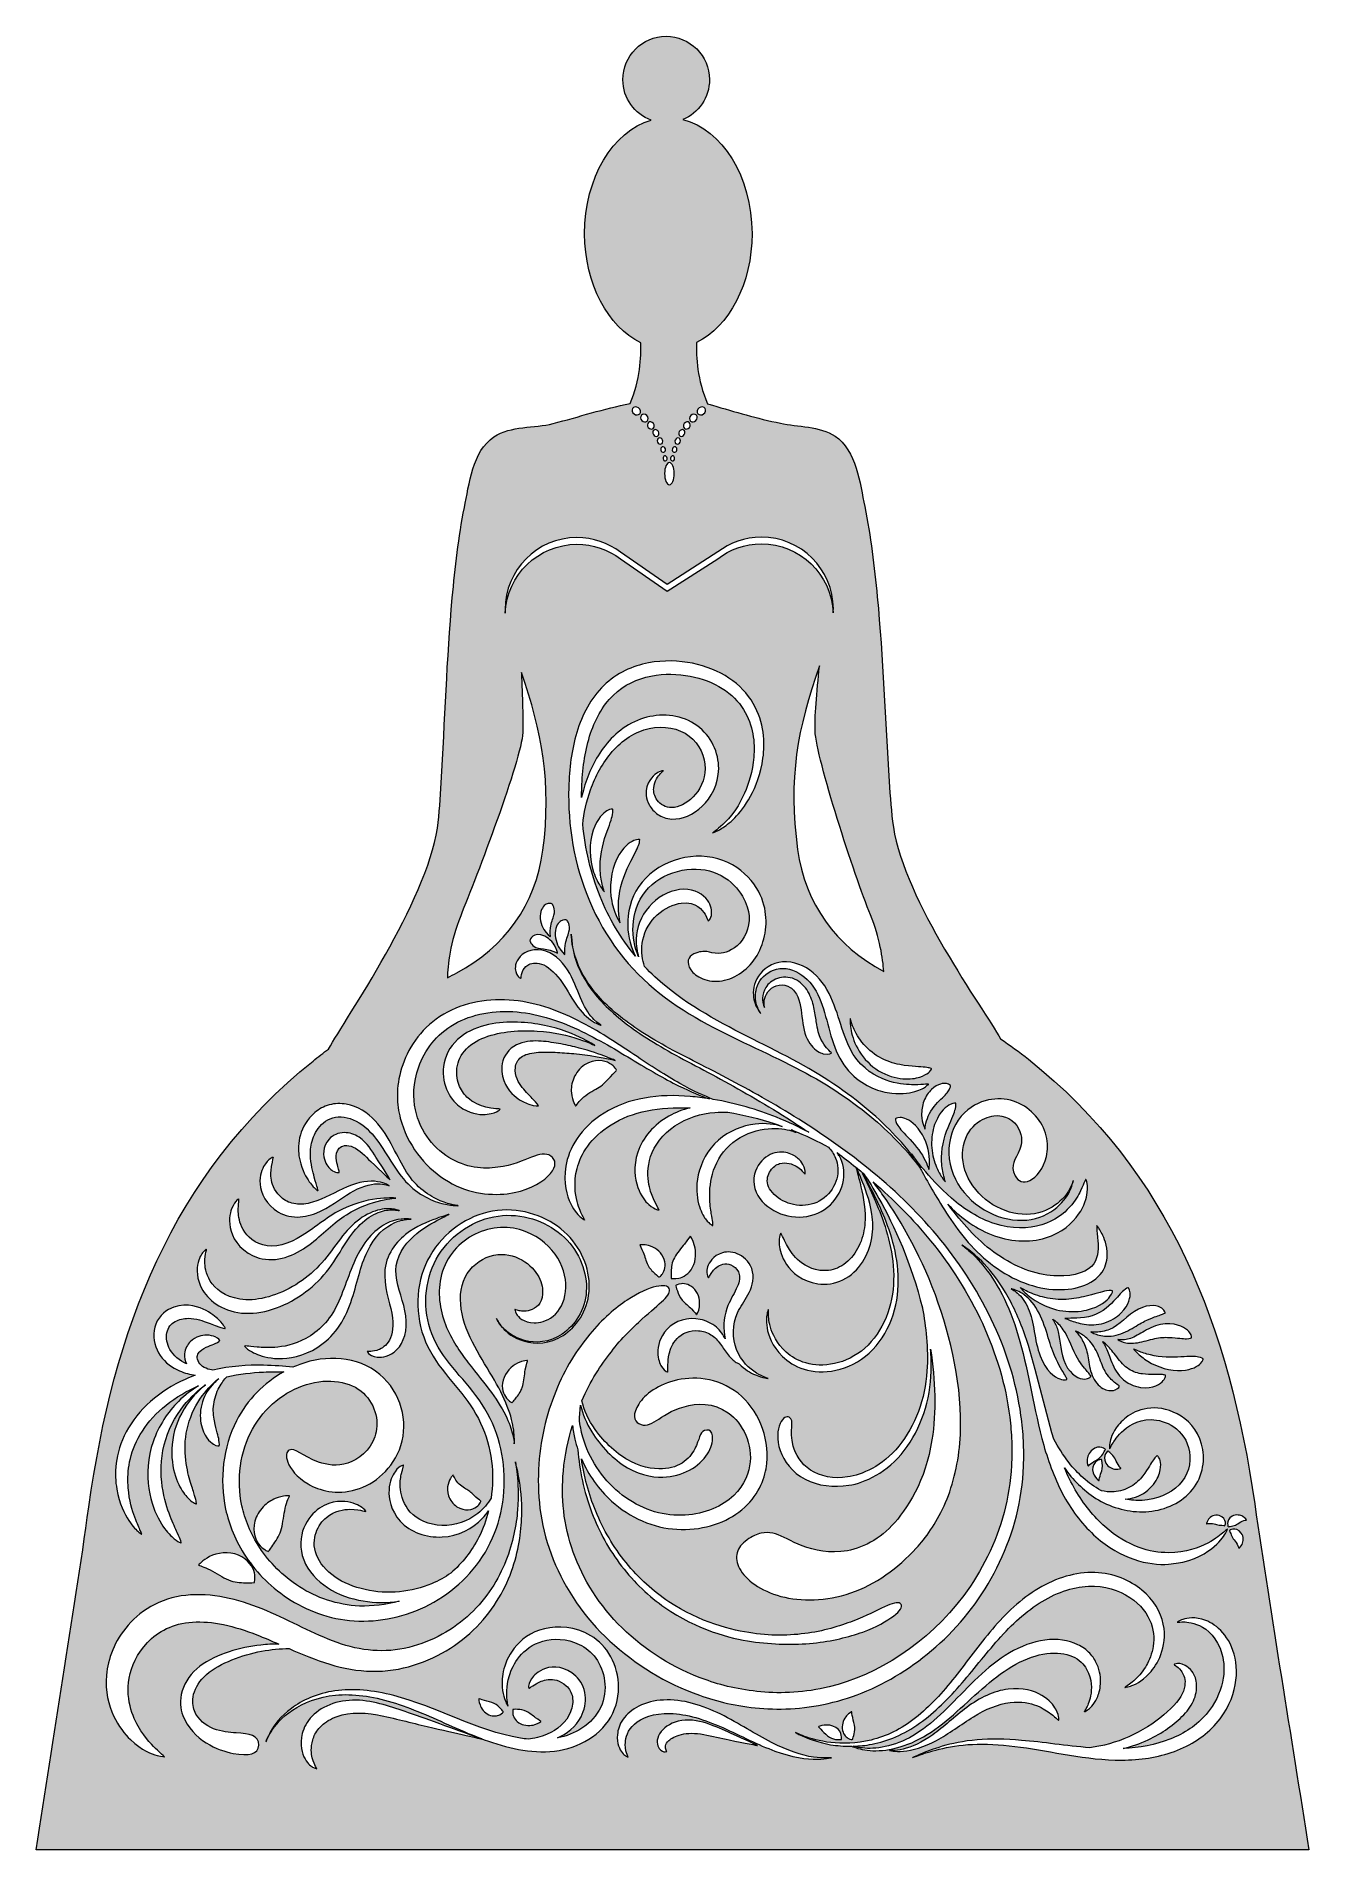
# Model space of a CAD drawing. Extents: x 272 to 570, y -510 to -85.
import ezdxf

# ---------------------------------------------------------------- set-up
doc = ezdxf.new("R2010")
doc.units = 0
doc.header["$MEASUREMENT"] = 0
doc.layers.add('Layer 1', color=7, linetype='Continuous')

msp = doc.modelspace()

# ---------------------------------------------------------------- hatches: boundary and pattern name
at = {"layer": 'Layer 1', "true_color": 0xffffff}
h = msp.add_hatch(color=7, dxfattribs=at)
h.dxf.hatch_style = 2
edge = h.paths.add_edge_path()
edge.add_spline(control_points=[(557.26, -428.92), (551.31, -387.83), (537.65, -351.37), (504.28, -324.85), (502.14, -323.15), (499.95, -321.57), (497.73, -320.04), (493.73, -312.93), (475.24, -287.73), (472.65, -270.49), (472.13, -266.97), (471.92, -263.41), (471.69, -259.87), (470.76, -245.45), (470.27, -231.01), (468.89, -216.62), (468.21, -209.55), (467.39, -202.46), (465.95, -195.5), (464.85, -190.17), (463.98, -182.26), (458.99, -179), (455.47, -176.71), (450.2, -176.82), (446.2, -175.99), (440.84, -174.87), (435.55, -173.38), (430.32, -171.76), (429.93, -171.64), (429.53, -171.55), (429.14, -171.45), (426.73, -165.89), (426.43, -160.45), (426.56, -157.13), (434.16, -153.38), (439.59, -143.36), (439.56, -131.56), (439.53, -118.22), (432.54, -107.18), (423.37, -104.94), (427.04, -103.4), (429.61, -99.78), (429.6, -95.56), (429.59, -89.96), (425.04, -85.43), (419.44, -85.44), (413.84, -85.46), (409.31, -90.01), (409.33, -95.6), (409.34, -99.95), (412.08, -103.63), (415.92, -105.07), (407.02, -107.64), (400.35, -118.57), (400.38, -131.65), (400.4, -143.45), (405.89, -153.45), (413.5, -157.16), (413.64, -160.46), (413.38, -165.85), (411.04, -171.38), (404.95, -172.56), (398.92, -174.53), (393.03, -176.06), (388.5, -177.23), (383.19, -176.5), (379.12, -179.19), (374.14, -182.48), (373.31, -190.39), (372.23, -195.72), (370.83, -202.69), (370.04, -209.78), (369.39, -216.85), (368.09, -231.25), (367.66, -245.69), (366.8, -260.12), (366.59, -263.66), (366.4, -267.22), (365.89, -270.74), (363.39, -287.98), (344.44, -315.25), (340.43, -322.46), (339.2, -323.36), (337.98, -324.29), (336.78, -325.25), (303.54, -351.92), (290.06, -388.45), (284.3, -429.56), (280.54, -456.42), (275.99, -483.08), (271.99, -509.84), (271.99, -509.84), (569.9, -509.84), (569.9, -509.84), (565.77, -483.1), (561.15, -455.76), (557.26, -428.92)], knot_values=[0, 0, 0, 0, 1, 1, 1, 2, 2, 2, 3, 3, 3, 4, 4, 4, 5, 5, 5, 6, 6, 6, 7, 7, 7, 8, 8, 8, 9, 9, 9, 10, 10, 10, 11, 11, 11, 12, 12, 12, 13, 13, 13, 14, 14, 14, 15, 15, 15, 16, 16, 16, 17, 17, 17, 18, 18, 18, 19, 19, 19, 20, 20, 20, 21, 21, 21, 22, 22, 22, 23, 23, 23, 24, 24, 24, 25, 25, 25, 26, 26, 26, 27, 27, 27, 28, 28, 28, 29, 29, 29, 30, 30, 30, 31, 31, 31, 32, 32, 32, 32], degree=3, periodic=1)
edge = h.paths.add_edge_path()
edge.add_spline(control_points=[(546.41, -432.5), (546.81, -431.91), (547.86, -431.31), (548.91, -431.61), (549.93, -431.89), (550.34, -432.69), (550.39, -433.19), (550.45, -433.72), (550.25, -434.01), (550.25, -434.01), (550.25, -434.01), (549.92, -433.94), (549.53, -433.89), (549.12, -433.84), (548.7, -433.85), (548.34, -433.76), (548.01, -433.65), (547.53, -433.45), (546.99, -433.45), (546.46, -433.44), (546, -433.61), (546, -433.61), (546, -433.61), (545.97, -433.11), (546.41, -432.5)], knot_values=[0, 0, 0, 0, 1, 1, 1, 2, 2, 2, 3, 3, 3, 4, 4, 4, 5, 5, 5, 6, 6, 6, 7, 7, 7, 8, 8, 8, 8], degree=3, periodic=1)
edge = h.paths.add_edge_path()
edge.add_spline(control_points=[(515.24, -425.58), (517.19, -428.98), (519.59, -431.92), (522.18, -434.21), (527.38, -438.83), (532.83, -440.36), (537.01, -440.32), (541.24, -440.29), (544.25, -439.13), (546.24, -438.09), (548.25, -437.04), (549.32, -436.05), (550, -435.52), (550.64, -434.94), (550.89, -434.78), (550.89, -434.78), (550.89, -434.78), (550.81, -435.05), (550.38, -435.84), (549.91, -436.58), (549.09, -437.92), (547.1, -439.43), (545.13, -440.92), (541.92, -442.65), (537.1, -443), (532.33, -443.39), (525.82, -441.74), (520.07, -436.59), (517.19, -434.05), (514.61, -430.78), (512.58, -427.07), (510.55, -423.37), (509.03, -419.28), (507.85, -415.13), (505.51, -406.81), (504.37, -398.27), (502.29, -390.92), (501.27, -387.25), (500.05, -383.87), (498.64, -380.96), (497.22, -378.05), (495.66, -375.6), (494.16, -373.71), (492.67, -371.82), (491.27, -370.46), (490.26, -369.58), (489.76, -369.13), (489.34, -368.82), (489.07, -368.6), (488.79, -368.38), (488.65, -368.27), (488.65, -368.27), (488.65, -368.27), (488.8, -368.37), (489.09, -368.57), (489.38, -368.77), (489.81, -369.06), (490.34, -369.48), (491.41, -370.29), (492.91, -371.57), (494.54, -373.39), (496.18, -375.22), (497.92, -377.61), (499.53, -380.5), (501.14, -383.38), (502.58, -386.77), (503.81, -390.46), (506.25, -397.64), (507.79, -405.94), (510.24, -413.74), (511.2, -415.57), (512.36, -417.45), (513.78, -419.26), (515.75, -421.76), (518.24, -424.1), (521.2, -425.73), (521.25, -425.77), (521.31, -425.79), (521.37, -425.82), (522.19, -426.01), (523.22, -426.14), (524.35, -426.05), (525.68, -425.95), (527.09, -425.54), (528.26, -424.86), (529.43, -424.19), (530.35, -423.24), (531.06, -422.36), (532.43, -420.56), (533, -419.3), (533.53, -418.57), (534.03, -417.82), (534.41, -417.59), (534.41, -417.59), (534.41, -417.59), (534.5, -417.65), (534.64, -417.82), (534.78, -417.99), (534.98, -418.28), (535.11, -418.78), (535.24, -419.28), (535.32, -420), (535.14, -420.95), (534.96, -421.9), (534.53, -423.09), (533.55, -424.33), (532.58, -425.56), (531.08, -426.73), (529.34, -427.31), (528.55, -427.59), (527.73, -427.73), (526.94, -427.79), (528.25, -428.03), (529.59, -428.14), (530.92, -428.07), (534.23, -427.91), (537.46, -426.61), (539.56, -424.44), (541.69, -422.32), (542.39, -419.3), (541.96, -416.69), (541.55, -414.05), (540.08, -412.08), (538.32, -410.89), (536.56, -409.68), (534.64, -409.18), (532.99, -409.17), (529.64, -409.18), (527.38, -410.86), (526.06, -412.11), (524.72, -413.43), (524.12, -414.52), (523.76, -415.15), (523.41, -415.79), (523.27, -416.01), (523.27, -416.01), (523.27, -416.01), (523.21, -415.76), (523.29, -415), (523.38, -414.25), (523.62, -412.9), (524.84, -411.09), (525.46, -410.21), (526.33, -409.2), (527.64, -408.31), (528.93, -407.43), (530.71, -406.63), (532.9, -406.48), (535.07, -406.34), (537.61, -406.83), (540, -408.35), (542.38, -409.81), (544.58, -412.64), (545.1, -416.19), (545.39, -417.94), (545.28, -419.82), (544.74, -421.65), (544.19, -423.47), (543.13, -425.24), (541.71, -426.59), (538.88, -429.36), (534.89, -430.72), (531, -430.75), (527.09, -430.79), (523.27, -429.58), (520.09, -427.61), (517.03, -425.7), (514.6, -423.14), (512.72, -420.49), (513.48, -422.26), (514.31, -423.97), (515.24, -425.58)], knot_values=[0, 0, 0, 0, 1, 1, 1, 2, 2, 2, 3, 3, 3, 4, 4, 4, 5, 5, 5, 6, 6, 6, 7, 7, 7, 8, 8, 8, 9, 9, 9, 10, 10, 10, 11, 11, 11, 12, 12, 12, 13, 13, 13, 14, 14, 14, 15, 15, 15, 16, 16, 16, 17, 17, 17, 18, 18, 18, 19, 19, 19, 20, 20, 20, 21, 21, 21, 22, 22, 22, 23, 23, 23, 24, 24, 24, 25, 25, 25, 26, 26, 26, 27, 27, 27, 28, 28, 28, 29, 29, 29, 30, 30, 30, 31, 31, 31, 32, 32, 32, 33, 33, 33, 34, 34, 34, 35, 35, 35, 36, 36, 36, 37, 37, 37, 38, 38, 38, 39, 39, 39, 40, 40, 40, 41, 41, 41, 42, 42, 42, 43, 43, 43, 44, 44, 44, 45, 45, 45, 46, 46, 46, 47, 47, 47, 48, 48, 48, 49, 49, 49, 50, 50, 50, 51, 51, 51, 52, 52, 52, 53, 53, 53, 54, 54, 54, 55, 55, 55, 56, 56, 56, 57, 57, 57, 57], degree=3, periodic=1)
edge = h.paths.add_edge_path()
edge.add_spline(control_points=[(522.42, -398.2), (523.34, -399.71), (524.08, -400.17), (524.65, -400.64), (525.22, -401.06), (525.56, -401.33), (525.55, -401.34), (525.53, -401.32), (525.54, -401.84), (524.57, -402.23), (524.09, -402.41), (523.33, -402.49), (522.41, -402.18), (521.5, -401.89), (520.4, -401.07), (519.68, -399.82), (518.94, -398.57), (518.6, -397.05), (518.4, -395.7), (518.18, -394.32), (518.01, -393.1), (517.57, -392.01), (517.16, -390.92), (516.57, -390), (516.09, -389.39), (515.62, -388.77), (515.26, -388.43), (515.26, -388.43), (515.26, -388.43), (515.72, -388.59), (516.42, -389.01), (517.13, -389.43), (518.08, -390.14), (518.94, -391.19), (519.83, -392.24), (520.49, -393.7), (520.99, -394.99), (521.48, -396.29), (521.94, -397.41), (522.42, -398.2)], knot_values=[0, 0, 0, 0, 1, 1, 1, 2, 2, 2, 3, 3, 3, 4, 4, 4, 5, 5, 5, 6, 6, 6, 7, 7, 7, 8, 8, 8, 9, 9, 9, 10, 10, 10, 11, 11, 11, 12, 12, 12, 13, 13, 13, 13], degree=3, periodic=1)
edge = h.paths.add_edge_path()
edge.add_spline(control_points=[(521.64, -390.94), (521.64, -390.94), (522.09, -391.22), (522.73, -391.84), (523.37, -392.45), (524.15, -393.44), (524.98, -394.51), (525.8, -395.58), (526.73, -396.71), (527.75, -397.35), (528.78, -398.01), (529.95, -398.35), (530.97, -398.49), (533.03, -398.75), (534.27, -398.57), (535.12, -398.61), (535.55, -398.63), (535.85, -398.65), (536.06, -398.7), (536.26, -398.74), (536.36, -398.8), (536.36, -398.8), (536.36, -398.8), (536.38, -398.9), (536.33, -399.11), (536.28, -399.32), (536.17, -399.65), (535.84, -400.03), (535.24, -400.75), (533.6, -402.02), (530.51, -401.64), (529, -401.43), (527.31, -400.67), (526.03, -399.41), (524.73, -398.12), (524.09, -396.57), (523.59, -395.29), (523.1, -394), (522.71, -392.9), (522.32, -392.14), (521.95, -391.37), (521.64, -390.94), (521.64, -390.94)], knot_values=[0, 0, 0, 0, 1, 1, 1, 2, 2, 2, 3, 3, 3, 4, 4, 4, 5, 5, 5, 6, 6, 6, 7, 7, 7, 8, 8, 8, 9, 9, 9, 10, 10, 10, 11, 11, 11, 12, 12, 12, 13, 13, 13, 14, 14, 14, 14], degree=3, periodic=1)
edge = h.paths.add_edge_path()
edge.add_spline(control_points=[(520.84, -418.21), (520.36, -418.58), (519.72, -418.9), (519.18, -419.28), (518.64, -419.64), (518.23, -420.02), (518.23, -420.02), (518.23, -420.02), (518, -419.52), (518.03, -418.72), (518.04, -417.93), (518.43, -416.84), (519.24, -416.21), (520.04, -415.57), (520.93, -415.55), (521.46, -415.71), (522.02, -415.87), (522.28, -416.16), (522.28, -416.16), (522.28, -416.16), (522.11, -416.51), (521.86, -416.93), (521.61, -417.36), (521.32, -417.82), (520.84, -418.21)], knot_values=[0, 0, 0, 0, 1, 1, 1, 2, 2, 2, 3, 3, 3, 4, 4, 4, 5, 5, 5, 6, 6, 6, 7, 7, 7, 8, 8, 8, 8], degree=3, periodic=1)
edge = h.paths.add_edge_path()
edge.add_spline(control_points=[(521.56, -420.73), (521.45, -421.26), (521.19, -421.83), (521.04, -422.4), (520.89, -422.94), (520.82, -423.43), (520.82, -423.43), (520.82, -423.43), (520.38, -423.23), (519.95, -422.66), (519.51, -422.12), (519.16, -421.17), (519.35, -420.28), (519.53, -419.4), (520.13, -418.89), (520.58, -418.69), (521.05, -418.49), (521.39, -418.54), (521.39, -418.54), (521.38, -418.59), (521.74, -419.76), (521.56, -420.73)], knot_values=[0, 0, 0, 0, 1, 1, 1, 2, 2, 2, 3, 3, 3, 4, 4, 4, 5, 5, 5, 6, 6, 6, 7, 7, 7, 7], degree=3, periodic=1)
edge = h.paths.add_edge_path()
edge.add_spline(control_points=[(522.34, -417.16), (522.6, -416.69), (522.93, -416.52), (522.93, -416.52), (522.93, -416.52), (523.23, -416.8), (523.53, -417.07), (523.86, -417.39), (524.22, -417.72), (524.48, -418.17), (524.72, -418.61), (524.93, -419.2), (525.26, -419.72), (525.57, -420.22), (525.93, -420.6), (525.93, -420.6), (525.93, -420.6), (525.46, -420.83), (524.69, -420.77), (523.95, -420.73), (522.9, -420.26), (522.4, -419.36), (521.9, -418.47), (522.07, -417.62), (522.34, -417.16)], knot_values=[0, 0, 0, 0, 1, 1, 1, 2, 2, 2, 3, 3, 3, 4, 4, 4, 5, 5, 5, 6, 6, 6, 7, 7, 7, 8, 8, 8, 8], degree=3, periodic=1)
edge = h.paths.add_edge_path()
edge.add_spline(control_points=[(516.11, -395.38), (517.11, -396.88), (517.79, -397.56), (518.24, -398.14), (518.47, -398.42), (518.64, -398.64), (518.74, -398.81), (518.85, -398.97), (518.88, -399.08), (518.88, -399.08), (518.88, -399.08), (518.83, -399.17), (518.67, -399.3), (518.52, -399.43), (518.24, -399.59), (517.77, -399.66), (516.89, -399.81), (514.93, -399.4), (513.44, -397.1), (511.93, -394.76), (511.88, -391.66), (511.43, -389.47), (511.22, -388.35), (510.9, -387.39), (510.56, -386.73), (510.24, -386.07), (509.95, -385.7), (509.95, -385.7), (509.95, -385.7), (510.36, -385.91), (510.96, -386.43), (511.55, -386.94), (512.29, -387.81), (512.92, -388.9), (514.18, -391.12), (515.09, -393.93), (516.11, -395.38)], knot_values=[0, 0, 0, 0, 1, 1, 1, 2, 2, 2, 3, 3, 3, 4, 4, 4, 5, 5, 5, 6, 6, 6, 7, 7, 7, 8, 8, 8, 9, 9, 9, 10, 10, 10, 11, 11, 11, 12, 12, 12, 12], degree=3, periodic=1)
edge = h.paths.add_edge_path()
edge.add_spline(control_points=[(509.97, -393.13), (511.09, -396.06), (512.05, -397.44), (512.6, -398.39), (512.88, -398.85), (513.06, -399.18), (513.16, -399.41), (513.26, -399.63), (513.28, -399.76), (513.28, -399.76), (513.28, -399.76), (513.18, -399.81), (512.92, -399.84), (512.67, -399.87), (512.24, -399.86), (511.63, -399.65), (510.45, -399.26), (508.33, -397.79), (507, -394.25), (505.66, -390.72), (505.63, -386.26), (504.21, -383.14), (503.53, -381.56), (502.59, -380.32), (501.73, -379.6), (501.31, -379.22), (500.93, -378.98), (500.66, -378.81), (500.38, -378.66), (500.23, -378.58), (500.23, -378.58), (500.23, -378.58), (500.4, -378.61), (500.71, -378.69), (501.02, -378.77), (501.47, -378.91), (502.01, -379.18), (503.08, -379.69), (504.45, -380.77), (505.59, -382.34), (507.95, -385.54), (508.83, -390.26), (509.97, -393.13)], knot_values=[0, 0, 0, 0, 1, 1, 1, 2, 2, 2, 3, 3, 3, 4, 4, 4, 5, 5, 5, 6, 6, 6, 7, 7, 7, 8, 8, 8, 9, 9, 9, 10, 10, 10, 11, 11, 11, 12, 12, 12, 13, 13, 13, 14, 14, 14, 14], degree=3, periodic=1)
edge = h.paths.add_edge_path()
edge.add_spline(control_points=[(545.18, -394.98), (545.18, -394.98), (545.18, -395.41), (544.57, -396.05), (543.96, -396.64), (542.66, -397.51), (540.14, -397.68), (537.63, -397.85), (534.39, -396.9), (532.24, -395.52), (531.15, -394.84), (530.3, -394.11), (529.74, -393.56), (529.18, -393), (528.88, -392.64), (528.88, -392.64), (528.88, -392.64), (529.31, -392.83), (530.01, -393.15), (530.72, -393.43), (531.72, -393.79), (532.86, -394.05), (535.14, -394.61), (537.92, -394.63), (539.98, -394.5), (542.03, -394.37), (543.26, -394.36), (544.07, -394.54), (544.86, -394.68), (545.18, -394.98), (545.18, -394.98)], knot_values=[0, 0, 0, 0, 1, 1, 1, 2, 2, 2, 3, 3, 3, 4, 4, 4, 5, 5, 5, 6, 6, 6, 7, 7, 7, 8, 8, 8, 9, 9, 9, 10, 10, 10, 10], degree=3, periodic=1)
edge = h.paths.add_edge_path()
edge.add_spline(control_points=[(542.04, -388.85), (542.58, -389.6), (542.48, -390.04), (542.48, -390.04), (542.48, -390.04), (542.1, -390.24), (541.28, -390.25), (540.45, -390.28), (539.24, -390.06), (537.23, -389.94), (536.2, -389.88), (535.07, -389.92), (533.84, -390.2), (532.59, -390.48), (531.18, -390.96), (529.83, -391.17), (528.48, -391.4), (527.23, -391.29), (526.43, -391.02), (525.61, -390.75), (525.23, -390.43), (525.23, -390.43), (525.23, -390.43), (525.71, -390.57), (526.49, -390.52), (527.27, -390.48), (528.3, -390.2), (529.36, -389.65), (530.42, -389.12), (531.56, -388.32), (532.95, -387.67), (534.35, -387), (536.01, -386.67), (537.38, -386.76), (540.18, -386.94), (541.5, -388.14), (542.04, -388.85)], knot_values=[0, 0, 0, 0, 1, 1, 1, 2, 2, 2, 3, 3, 3, 4, 4, 4, 5, 5, 5, 6, 6, 6, 7, 7, 7, 8, 8, 8, 9, 9, 9, 10, 10, 10, 11, 11, 11, 12, 12, 12, 12], degree=3, periodic=1)
edge = h.paths.add_edge_path()
edge.add_spline(control_points=[(535.52, -383.13), (536.35, -383.76), (536.27, -384.25), (536.29, -384.23), (536.29, -384.23), (536.2, -384.3), (536.01, -384.38), (535.82, -384.46), (535.54, -384.56), (535.17, -384.68), (534.42, -384.94), (533.4, -385.2), (531.48, -386.15), (530.55, -386.62), (529.37, -387.37), (528.03, -388.1), (526.71, -388.83), (525.13, -389.49), (523.66, -389.61), (522.2, -389.74), (520.96, -389.49), (520.14, -389.21), (519.32, -388.93), (518.88, -388.65), (518.88, -388.65), (518.88, -388.65), (519.39, -388.74), (520.22, -388.71), (521.04, -388.7), (522.17, -388.53), (523.29, -388.06), (525.54, -387.19), (527.43, -384.68), (530.04, -383.32), (532.62, -381.99), (534.74, -382.51), (535.52, -383.13)], knot_values=[0, 0, 0, 0, 1, 1, 1, 2, 2, 2, 3, 3, 3, 4, 4, 4, 5, 5, 5, 6, 6, 6, 7, 7, 7, 8, 8, 8, 9, 9, 9, 10, 10, 10, 11, 11, 11, 12, 12, 12, 12], degree=3, periodic=1)
edge = h.paths.add_edge_path()
edge.add_spline(control_points=[(526.58, -378.96), (527.18, -378.4), (527.61, -378.28), (527.61, -378.28), (527.61, -378.28), (527.97, -378.54), (528.08, -379.49), (528.16, -380.39), (527.95, -382.22), (525.94, -384.25), (524.94, -385.25), (523.52, -386.12), (521.95, -386.59), (520.38, -387.07), (518.7, -387.1), (517.35, -386.85), (515.98, -386.62), (514.87, -386.24), (514.08, -385.96), (513.3, -385.66), (512.83, -385.48), (512.83, -385.48), (512.83, -385.48), (513.34, -385.48), (514.17, -385.47), (514.99, -385.45), (516.15, -385.44), (517.38, -385.26), (519.88, -385), (522.27, -383.5), (523.71, -381.98), (525.18, -380.5), (525.94, -379.51), (526.58, -378.96)], knot_values=[0, 0, 0, 0, 1, 1, 1, 2, 2, 2, 3, 3, 3, 4, 4, 4, 5, 5, 5, 6, 6, 6, 7, 7, 7, 8, 8, 8, 9, 9, 9, 10, 10, 10, 11, 11, 11, 11], degree=3, periodic=1)
edge = h.paths.add_edge_path()
edge.add_spline(control_points=[(523.97, -379.03), (523.97, -379.03), (524.05, -379.49), (523.37, -380.4), (522.7, -381.27), (521.2, -382.73), (517.88, -383.54), (516.23, -383.92), (514.24, -384.04), (512.3, -383.74), (510.35, -383.45), (508.49, -382.77), (506.97, -381.96), (505.44, -381.15), (504.26, -380.2), (503.49, -379.48), (502.72, -378.75), (502.32, -378.26), (502.32, -378.26), (502.32, -378.26), (502.86, -378.6), (503.78, -379.07), (504.7, -379.54), (506.02, -380.09), (507.55, -380.48), (509.08, -380.87), (510.82, -381.09), (512.49, -381.06), (514.17, -381.04), (515.79, -380.76), (517.16, -380.44), (519.9, -379.77), (521.48, -379.22), (522.52, -379.06), (523.55, -378.87), (523.97, -379.03), (523.97, -379.03)], knot_values=[0, 0, 0, 0, 1, 1, 1, 2, 2, 2, 3, 3, 3, 4, 4, 4, 5, 5, 5, 6, 6, 6, 7, 7, 7, 8, 8, 8, 9, 9, 9, 10, 10, 10, 11, 11, 11, 12, 12, 12, 12], degree=3, periodic=1)
edge = h.paths.add_edge_path()
edge.add_spline(control_points=[(516.5, -355.61), (517.42, -353.57), (517.64, -352.94), (517.7, -352.96), (517.63, -352.96), (518.25, -353.49), (518.04, -356.04), (517.89, -357.3), (517.44, -359.09), (516.03, -361.13), (514.66, -363.14), (512.16, -365.48), (508.3, -366.63), (504.48, -367.81), (499.72, -367.57), (495.54, -365.86), (491.49, -364.26), (488.06, -361.54), (485.42, -358.78), (485.89, -359.4), (486.37, -360.03), (486.87, -360.66), (489.81, -364.39), (493.42, -368.29), (497.73, -371.04), (501.97, -373.86), (506.81, -375.48), (511, -375.56), (515.23, -375.71), (518.37, -374.49), (519.56, -372.69), (520.8, -370.88), (520.61, -368.79), (520.54, -367.42), (520.42, -366), (520.3, -365.07), (520.28, -364.52), (520.24, -363.96), (520.28, -363.77), (520.28, -363.77), (520.28, -363.77), (520.43, -363.89), (520.75, -364.36), (521.05, -364.83), (521.56, -365.62), (522.09, -367.08), (522.35, -367.82), (522.62, -368.73), (522.71, -369.9), (522.79, -371.05), (522.69, -372.56), (521.85, -374.09), (521.02, -375.63), (519.43, -376.95), (517.51, -377.71), (515.58, -378.49), (513.34, -378.79), (510.91, -378.74), (505.99, -378.64), (500.59, -376.54), (496.2, -373.24), (491.71, -370), (488.24, -365.61), (485.58, -361.6), (482.91, -357.55), (480.9, -353.83), (479.39, -351.2), (479.16, -350.8), (478.95, -350.43), (478.75, -350.08), (477.51, -348.41), (475.99, -346.56), (474.15, -344.62), (470.65, -340.87), (466, -336.82), (460.28, -332.98), (454.59, -329.09), (447.76, -325.69), (440.38, -322.24), (433.04, -318.74), (425.1, -315.02), (417.99, -309.46), (410.87, -303.91), (405.07, -296.29), (401.51, -287.79), (397.9, -279.3), (396.41, -270.05), (396.66, -261.24), (396.77, -256.84), (397.3, -252.48), (398.54, -248.34), (399.78, -244.24), (401.81, -240.3), (404.85, -237.39), (407.86, -234.42), (411.69, -232.77), (415.29, -232.09), (418.93, -231.39), (422.44, -231.55), (425.63, -232.18), (432.02, -233.43), (437.28, -237.02), (439.85, -241.57), (442.46, -246.09), (442.64, -250.76), (442.13, -254.39), (441.62, -258.07), (440.47, -261), (439.24, -263.27), (436.74, -267.85), (434.03, -269.8), (432.49, -270.79), (431.7, -271.29), (431.14, -271.53), (430.79, -271.68), (430.45, -271.83), (430.31, -271.89), (430.31, -271.89), (430.31, -271.89), (430.43, -271.8), (430.72, -271.56), (431.02, -271.34), (431.52, -270.99), (432.2, -270.39), (433.52, -269.19), (435.82, -267.04), (437.82, -262.57), (438.79, -260.35), (439.68, -257.55), (439.97, -254.15), (440.26, -250.79), (439.89, -246.71), (437.55, -242.96), (435.28, -239.22), (430.77, -236.22), (425.05, -235.17), (422.19, -234.64), (419.06, -234.54), (415.9, -235.17), (412.75, -235.8), (409.58, -237.19), (407.07, -239.68), (404.51, -242.12), (402.7, -245.52), (401.55, -249.26), (400.39, -253.02), (399.85, -257.13), (399.7, -261.34), (399.67, -262.08), (399.67, -262.82), (399.67, -263.55), (399.84, -262.79), (400.03, -262.03), (400.26, -261.25), (401.25, -257.93), (402.79, -254.5), (405.17, -251.46), (407.53, -248.44), (410.89, -245.81), (414.9, -244.82), (418.82, -243.81), (423.3, -244.3), (426.67, -246.74), (430.04, -249.17), (431.79, -253.14), (431.76, -256.82), (431.72, -260.57), (430, -263.64), (427.9, -265.63), (425.78, -267.62), (423.24, -268.73), (420.76, -268.62), (419.54, -268.58), (418.36, -268.14), (417.5, -267.53), (416.63, -266.93), (415.99, -266.17), (415.55, -265.4), (414.66, -263.85), (414.64, -262.21), (414.97, -261.06), (415.7, -258.72), (417.11, -257.95), (417.79, -257.61), (418.17, -257.44), (418.42, -257.38), (418.59, -257.35), (418.75, -257.33), (418.81, -257.32), (418.81, -257.32), (418.81, -257.32), (418.6, -257.49), (418.08, -258.02), (417.61, -258.54), (416.71, -259.55), (416.54, -261.36), (416.46, -262.24), (416.66, -263.27), (417.39, -264.23), (418.11, -265.17), (419.31, -266.01), (420.81, -265.94), (422.33, -265.91), (424.22, -265.02), (425.77, -263.46), (427.31, -261.9), (428.56, -259.53), (428.58, -256.81), (428.61, -254.1), (427.31, -251.04), (424.86, -249.19), (422.42, -247.31), (418.84, -246.71), (415.51, -247.43), (412.16, -248.11), (409.14, -250.21), (406.85, -252.85), (404.54, -255.49), (402.9, -258.64), (401.77, -261.75), (400.76, -264.53), (400.21, -267.27), (399.95, -269.83), (400.48, -275.56), (401.78, -281.31), (403.99, -286.76), (406.01, -291.8), (408.83, -296.53), (412.27, -300.71), (411.32, -298.78), (410.53, -296.31), (410.47, -293.49), (410.4, -290.58), (411.09, -287.25), (413.07, -284.43), (416.93, -278.68), (425.04, -276.04), (431.54, -277.94), (434.82, -278.87), (437.51, -280.81), (439.33, -282.99), (441.16, -285.16), (442.15, -287.55), (442.53, -289.49), (443.32, -293.41), (442.59, -297.37), (440.73, -300.53), (438.88, -303.71), (435.77, -305.94), (432.55, -306.46), (430.95, -306.74), (429.3, -306.54), (428.03, -306.02), (426.75, -305.51), (425.8, -304.72), (425.23, -303.91), (424.66, -303.09), (424.49, -302.27), (424.64, -301.63), (424.79, -300.98), (425.26, -300.53), (425.94, -300.19), (427.28, -299.57), (428.21, -299.61), (428.98, -299.66), (429.79, -299.73), (430.47, -300.09), (431.78, -300.06), (433.08, -300.05), (435.12, -299.42), (436.67, -297.65), (438.25, -295.94), (439.3, -293.06), (438.72, -290.26), (438.43, -288.86), (437.77, -287.08), (436.43, -285.33), (435.1, -283.6), (433.08, -281.96), (430.57, -281.08), (425.54, -279.22), (418.32, -280.86), (414.63, -285.59), (412.74, -287.88), (411.86, -290.81), (411.7, -293.51), (411.54, -296.23), (412.13, -298.74), (412.94, -300.7), (412.96, -300.76), (412.99, -300.8), (413.01, -300.85), (412.64, -299.68), (412.37, -298.29), (412.43, -296.7), (412.49, -294.18), (413.54, -291.33), (415.45, -289.16), (417.32, -286.98), (419.99, -285.45), (422.62, -285.14), (425.25, -284.78), (427.58, -285.81), (428.71, -287.12), (429.86, -288.42), (430.13, -289.71), (430.11, -290.58), (430.1, -291.46), (429.8, -291.95), (429.63, -292.2), (429.43, -292.45), (429.32, -292.5), (429.32, -292.5), (429.27, -292.53), (429.15, -292), (428.56, -290.91), (427.9, -289.93), (426.63, -287.92), (423.01, -288.3), (421.22, -288.5), (419.08, -289.45), (417.39, -291.02), (415.67, -292.57), (414.44, -294.73), (414.01, -296.89), (413.55, -299.04), (413.8, -301.09), (414.2, -302.49), (414.26, -302.73), (414.33, -302.92), (414.4, -303.12), (415.95, -304.78), (417.6, -306.34), (419.35, -307.76), (426.09, -313.27), (433.83, -317.14), (441.08, -320.81), (448.37, -324.44), (455.22, -328.07), (460.86, -332.15), (466.52, -336.18), (471.1, -340.41), (474.52, -344.28), (475.63, -345.53), (476.61, -346.73), (477.49, -347.88), (477.16, -347.3), (476.97, -346.98), (476.97, -346.98), (476.97, -346.98), (477.57, -347.81), (478.61, -349.25), (478.91, -349.62), (479.24, -350.03), (479.62, -350.48), (481.18, -352.32), (483.41, -354.88), (486.25, -357.35), (489.08, -359.82), (492.63, -362.14), (496.45, -363.34), (500.24, -364.58), (504.26, -364.55), (507.38, -363.58), (510.53, -362.64), (512.55, -360.97), (513.92, -359.47), (515.29, -357.96), (516.02, -356.62), (516.5, -355.61)], knot_values=[0, 0, 0, 0, 1, 1, 1, 2, 2, 2, 3, 3, 3, 4, 4, 4, 5, 5, 5, 6, 6, 6, 7, 7, 7, 8, 8, 8, 9, 9, 9, 10, 10, 10, 11, 11, 11, 12, 12, 12, 13, 13, 13, 14, 14, 14, 15, 15, 15, 16, 16, 16, 17, 17, 17, 18, 18, 18, 19, 19, 19, 20, 20, 20, 21, 21, 21, 22, 22, 22, 23, 23, 23, 24, 24, 24, 25, 25, 25, 26, 26, 26, 27, 27, 27, 28, 28, 28, 29, 29, 29, 30, 30, 30, 31, 31, 31, 32, 32, 32, 33, 33, 33, 34, 34, 34, 35, 35, 35, 36, 36, 36, 37, 37, 37, 38, 38, 38, 39, 39, 39, 40, 40, 40, 41, 41, 41, 42, 42, 42, 43, 43, 43, 44, 44, 44, 45, 45, 45, 46, 46, 46, 47, 47, 47, 48, 48, 48, 49, 49, 49, 50, 50, 50, 51, 51, 51, 52, 52, 52, 53, 53, 53, 54, 54, 54, 55, 55, 55, 56, 56, 56, 57, 57, 57, 58, 58, 58, 59, 59, 59, 60, 60, 60, 61, 61, 61, 62, 62, 62, 63, 63, 63, 64, 64, 64, 65, 65, 65, 66, 66, 66, 67, 67, 67, 68, 68, 68, 69, 69, 69, 70, 70, 70, 71, 71, 71, 72, 72, 72, 73, 73, 73, 74, 74, 74, 75, 75, 75, 76, 76, 76, 77, 77, 77, 78, 78, 78, 79, 79, 79, 80, 80, 80, 81, 81, 81, 82, 82, 82, 83, 83, 83, 84, 84, 84, 85, 85, 85, 86, 86, 86, 87, 87, 87, 88, 88, 88, 89, 89, 89, 90, 90, 90, 91, 91, 91, 92, 92, 92, 93, 93, 93, 94, 94, 94, 95, 95, 95, 96, 96, 96, 97, 97, 97, 98, 98, 98, 99, 99, 99, 100, 100, 100, 101, 101, 101, 102, 102, 102, 103, 103, 103, 104, 104, 104, 105, 105, 105, 106, 106, 106, 107, 107, 107, 108, 108, 108, 109, 109, 109, 110, 110, 110, 111, 111, 111, 112, 112, 112, 113, 113, 113, 114, 114, 114, 115, 115, 115, 116, 116, 116, 117, 117, 117, 118, 118, 118, 119, 119, 119, 120, 120, 120, 121, 121, 121, 122, 122, 122, 123, 123, 123, 123], degree=3, periodic=1)
edge = h.paths.add_edge_path()
edge.add_spline(control_points=[(477.66, -332.39), (476.23, -332.78), (474.1, -333.16), (471.23, -332.63), (469.8, -332.38), (468.2, -331.87), (466.53, -330.98), (464.87, -330.08), (463.1, -328.79), (461.62, -326.87), (460.09, -324.97), (459.09, -322.62), (458.32, -320.23), (457.55, -317.84), (457.02, -315.38), (456.27, -313.06), (455.54, -310.75), (454.56, -308.53), (453.08, -306.81), (451.61, -305.12), (449.59, -303.89), (447.55, -303.64), (445.51, -303.36), (443.54, -304.19), (442.26, -305.48), (440.96, -306.76), (440.4, -308.42), (440.37, -309.81), (440.31, -311.22), (440.68, -312.34), (441.01, -313.05), (441.35, -313.76), (441.62, -314.11), (441.62, -314.11), (441.62, -314.11), (441.31, -313.8), (440.89, -313.11), (440.48, -312.43), (439.96, -311.32), (439.87, -309.82), (439.75, -308.34), (440.17, -306.41), (441.52, -304.8), (442.81, -303.2), (445.1, -301.93), (447.67, -302.06), (450.23, -302.15), (452.74, -303.42), (454.66, -305.32), (456.6, -307.25), (457.86, -309.73), (458.8, -312.17), (459.75, -314.62), (460.41, -317.06), (461.2, -319.25), (461.99, -321.45), (462.92, -323.42), (464.12, -324.91), (466.53, -327.94), (469.53, -329.31), (471.85, -330.02), (474.22, -330.74), (476.08, -330.8), (477.42, -330.81), (478.77, -330.82), (479.64, -330.72), (480.16, -330.68), (480.69, -330.65), (480.88, -330.69), (480.88, -330.69), (480.88, -330.69), (480.77, -330.83), (480.33, -331.15), (479.89, -331.47), (479.1, -331.97), (477.66, -332.39)], knot_values=[0, 0, 0, 0, 1, 1, 1, 2, 2, 2, 3, 3, 3, 4, 4, 4, 5, 5, 5, 6, 6, 6, 7, 7, 7, 8, 8, 8, 9, 9, 9, 10, 10, 10, 11, 11, 11, 12, 12, 12, 13, 13, 13, 14, 14, 14, 15, 15, 15, 16, 16, 16, 17, 17, 17, 18, 18, 18, 19, 19, 19, 20, 20, 20, 21, 21, 21, 22, 22, 22, 23, 23, 23, 24, 24, 24, 25, 25, 25, 25], degree=3, periodic=1)
edge = h.paths.add_edge_path()
edge.add_spline(control_points=[(477.87, -340.38), (479.42, -341.93), (480.62, -344.59), (480.94, -346.79), (481.12, -347.89), (481.12, -348.86), (481.08, -349.54), (481.03, -350.22), (480.97, -350.62), (480.97, -350.62), (480.97, -350.62), (480.48, -349.04), (479.44, -347.32), (478.42, -345.58), (476.82, -343.83), (475.59, -342.59), (474.36, -341.35), (473.71, -340.51), (473.41, -339.84), (473.09, -339.2), (473.14, -338.76), (473.14, -338.76), (473.14, -338.76), (473.44, -338.48), (474.23, -338.48), (474.99, -338.5), (476.33, -338.82), (477.87, -340.38)], knot_values=[0, 0, 0, 0, 1, 1, 1, 2, 2, 2, 3, 3, 3, 4, 4, 4, 5, 5, 5, 6, 6, 6, 7, 7, 7, 8, 8, 8, 9, 9, 9, 9], degree=3, periodic=1)
edge = h.paths.add_edge_path()
edge.add_spline(control_points=[(442.4, -312.14), (442.42, -312.51), (442.48, -312.72), (442.48, -312.72), (442.48, -312.72), (442.38, -312.53), (442.26, -312.16), (442.15, -311.8), (442.01, -311.23), (442.05, -310.51), (442.07, -309.79), (442.27, -308.9), (442.82, -308.02), (443.36, -307.15), (444.31, -306.34), (445.51, -305.94), (446.7, -305.53), (448.17, -305.49), (449.53, -306.1), (450.88, -306.68), (451.95, -307.8), (452.65, -308.99), (453.36, -310.17), (453.8, -311.49), (454.05, -312.7), (454.31, -313.9), (454.45, -315.01), (454.6, -315.98), (454.88, -317.95), (455.23, -319.18), (455.69, -320.14), (456.15, -321.1), (456.62, -321.71), (457, -322.16), (457.8, -323.02), (458.2, -323.33), (458.17, -323.36), (458.18, -323.3), (457.83, -323.89), (456.23, -323.55), (455.46, -323.34), (454.4, -322.79), (453.45, -321.62), (452.47, -320.47), (451.74, -318.57), (451.46, -316.46), (451.13, -314.32), (451.11, -312.1), (450.28, -310.25), (449.88, -309.32), (449.29, -308.53), (448.53, -308.03), (447.79, -307.53), (446.81, -307.35), (445.91, -307.48), (444.03, -307.69), (442.83, -309.32), (442.54, -310.58), (442.36, -311.22), (442.37, -311.76), (442.4, -312.14)], knot_values=[0, 0, 0, 0, 1, 1, 1, 2, 2, 2, 3, 3, 3, 4, 4, 4, 5, 5, 5, 6, 6, 6, 7, 7, 7, 8, 8, 8, 9, 9, 9, 10, 10, 10, 11, 11, 11, 12, 12, 12, 13, 13, 13, 14, 14, 14, 15, 15, 15, 16, 16, 16, 17, 17, 17, 18, 18, 18, 19, 19, 19, 20, 20, 20, 20], degree=3, periodic=1)
edge = h.paths.add_edge_path()
edge.add_spline(control_points=[(395.73, -300.34), (395.73, -300.34), (394.93, -299.74), (394.27, -298.52), (393.6, -297.34), (393.27, -295.53), (393.63, -294.22), (394, -292.91), (394.77, -292.4), (395.3, -292.26), (395.85, -292.12), (396.22, -292.28), (396.22, -292.28), (396.26, -292.31), (397.21, -293.4), (396.71, -295.03), (396.47, -295.89), (396, -297.07), (395.83, -298.21), (395.64, -299.34), (395.73, -300.34), (395.73, -300.34)], knot_values=[0, 0, 0, 0, 1, 1, 1, 2, 2, 2, 3, 3, 3, 4, 4, 4, 5, 5, 5, 6, 6, 6, 7, 7, 7, 7], degree=3, periodic=1)
edge = h.paths.add_edge_path()
edge.add_spline(control_points=[(391.84, -288.41), (392.39, -288.31), (392.75, -288.49), (392.75, -288.49), (392.79, -288.53), (393.67, -289.66), (393.2, -291.12), (392.97, -291.9), (392.52, -292.99), (392.38, -294.07), (392.23, -295.14), (392.37, -296.1), (392.37, -296.1), (392.37, -296.1), (391.54, -295.6), (390.84, -294.45), (390.12, -293.34), (389.75, -291.55), (390.14, -290.27), (390.51, -288.98), (391.31, -288.51), (391.84, -288.41)], knot_values=[0, 0, 0, 0, 1, 1, 1, 2, 2, 2, 3, 3, 3, 4, 4, 4, 5, 5, 5, 6, 6, 6, 7, 7, 7, 7], degree=3, periodic=1)
edge = h.paths.add_edge_path()
edge.add_spline(control_points=[(390.15, -295.74), (391.34, -295.98), (392.63, -297.03), (393.26, -298.06), (393.93, -299.1), (394.04, -300), (394.04, -300), (394.04, -300), (393.25, -299.56), (392.28, -299.31), (391.29, -299.04), (390.2, -299), (389.47, -298.84), (388.73, -298.69), (388.31, -298.32), (388, -297.93), (387.69, -297.55), (387.56, -297.16), (387.56, -297.16), (387.56, -297.16), (387.58, -296.76), (387.91, -296.34), (388.24, -295.93), (388.96, -295.49), (390.15, -295.74)], knot_values=[0, 0, 0, 0, 1, 1, 1, 2, 2, 2, 3, 3, 3, 4, 4, 4, 5, 5, 5, 6, 6, 6, 7, 7, 7, 8, 8, 8, 8], degree=3, periodic=1)
edge = h.paths.add_edge_path()
edge.add_spline(control_points=[(391.29, -299.55), (393.76, -300.38), (395.66, -302.53), (396.87, -304.74), (398.1, -306.96), (398.84, -309.27), (399.71, -311.16), (400.57, -313.07), (401.59, -314.62), (402.54, -315.55), (403.48, -316.5), (404.23, -316.88), (404.23, -316.88), (404.23, -316.88), (404.04, -316.82), (403.68, -316.69), (403.33, -316.54), (402.82, -316.33), (402.23, -315.94), (401.03, -315.2), (399.59, -313.79), (398.33, -311.95), (397.05, -310.13), (395.93, -307.97), (394.61, -306.18), (393.31, -304.39), (391.71, -303.03), (390.27, -302.56), (388.87, -302.09), (387.73, -302.4), (387.05, -302.8), (386.38, -303.19), (386.02, -303.83), (385.82, -304.32), (385.46, -305.33), (385.51, -305.88), (385.46, -305.86), (385.46, -305.86), (385.34, -305.86), (385.08, -305.69), (384.84, -305.52), (384.44, -305.14), (384.23, -304.31), (384.05, -303.52), (384.04, -302.14), (385.27, -300.8), (386.42, -299.53), (388.79, -298.69), (391.29, -299.55)], knot_values=[0, 0, 0, 0, 1, 1, 1, 2, 2, 2, 3, 3, 3, 4, 4, 4, 5, 5, 5, 6, 6, 6, 7, 7, 7, 8, 8, 8, 9, 9, 9, 10, 10, 10, 11, 11, 11, 12, 12, 12, 13, 13, 13, 14, 14, 14, 15, 15, 15, 16, 16, 16, 16], degree=3, periodic=1)
edge = h.paths.add_edge_path()
edge.add_spline(control_points=[(408.42, -291.43), (408.58, -292.36), (408.68, -292.93), (408.68, -292.93), (408.68, -292.93), (408.38, -292.44), (407.95, -291.57), (407.54, -290.69), (407.04, -289.41), (406.73, -287.87), (406.07, -284.79), (406.51, -280.66), (407.93, -277.9), (409.34, -275.13), (410.95, -274.08), (411.86, -273.67), (412.84, -273.28), (413.25, -273.44), (413.25, -273.44), (413.25, -273.44), (413.35, -273.89), (413, -274.78), (412.7, -275.71), (411.95, -277.01), (410.79, -279.3), (409.62, -281.58), (408.49, -284.86), (408.32, -287.76), (408.22, -289.2), (408.31, -290.49), (408.42, -291.43)], knot_values=[0, 0, 0, 0, 1, 1, 1, 2, 2, 2, 3, 3, 3, 4, 4, 4, 5, 5, 5, 6, 6, 6, 7, 7, 7, 8, 8, 8, 9, 9, 9, 10, 10, 10, 10], degree=3, periodic=1)
edge = h.paths.add_edge_path()
edge.add_spline(control_points=[(404.57, -284.22), (404.83, -285.11), (404.99, -285.64), (404.99, -285.64), (404.99, -285.64), (404.64, -285.21), (404.11, -284.43), (403.61, -283.63), (402.96, -282.47), (402.47, -281.02), (401.44, -278.14), (401.34, -274.1), (402.35, -271.26), (403.35, -268.42), (404.77, -267.21), (405.61, -266.69), (406.51, -266.19), (406.93, -266.3), (406.93, -266.3), (406.93, -266.3), (407.09, -266.74), (406.89, -267.64), (406.72, -268.58), (406.19, -269.94), (405.36, -272.28), (404.54, -274.61), (403.85, -277.9), (404.03, -280.71), (404.11, -282.1), (404.35, -283.34), (404.57, -284.22)], knot_values=[0, 0, 0, 0, 1, 1, 1, 2, 2, 2, 3, 3, 3, 4, 4, 4, 5, 5, 5, 6, 6, 6, 7, 7, 7, 8, 8, 8, 9, 9, 9, 10, 10, 10, 10], degree=3, periodic=1)
edge = h.paths.add_edge_path()
edge.add_spline(control_points=[(495.66, -334.23), (497.59, -333.95), (499.64, -334.16), (501.42, -334.89), (503.2, -335.61), (504.75, -336.72), (505.94, -338.09), (507.15, -339.44), (508, -341.06), (508.43, -342.76), (508.84, -344.46), (508.81, -346.14), (508.49, -347.57), (507.85, -350.48), (506.15, -352.46), (504.63, -353.19), (503.06, -353.93), (501.85, -353.47), (501.16, -352.12), (499.88, -349.41), (501.23, -348.53), (502.27, -345.9), (502.74, -344.61), (503, -342.93), (501.96, -341.05), (500.96, -339.22), (498.74, -337.68), (496.19, -338.09), (494.95, -338.25), (493.28, -338.82), (491.83, -340.11), (490.4, -341.36), (489.23, -343.46), (488.93, -345.95), (488.61, -348.42), (489.22, -351.17), (490.7, -353.6), (492.16, -356.02), (494.38, -358.09), (496.9, -359.41), (499.42, -360.75), (502.23, -361.34), (504.77, -361.11), (507.32, -360.88), (509.53, -359.82), (511.09, -358.56), (512.67, -357.31), (513.62, -355.89), (514.13, -354.86), (514.38, -354.34), (514.55, -353.92), (514.64, -353.62), (514.73, -353.33), (514.79, -353.18), (514.79, -353.18), (514.79, -353.18), (514.75, -353.33), (514.68, -353.64), (514.62, -353.94), (514.49, -354.38), (514.28, -354.93), (513.86, -356.02), (513.03, -357.56), (511.49, -359.02), (509.97, -360.48), (507.72, -361.83), (504.94, -362.33), (502.17, -362.82), (499, -362.44), (496.06, -361.17), (493.12, -359.92), (490.41, -357.79), (488.47, -355.06), (486.52, -352.36), (485.44, -348.92), (485.66, -345.66), (485.83, -342.42), (487.21, -339.38), (489.27, -337.4), (491.31, -335.41), (493.72, -334.49), (495.66, -334.23)], knot_values=[0, 0, 0, 0, 1, 1, 1, 2, 2, 2, 3, 3, 3, 4, 4, 4, 5, 5, 5, 6, 6, 6, 7, 7, 7, 8, 8, 8, 9, 9, 9, 10, 10, 10, 11, 11, 11, 12, 12, 12, 13, 13, 13, 14, 14, 14, 15, 15, 15, 16, 16, 16, 17, 17, 17, 18, 18, 18, 19, 19, 19, 20, 20, 20, 21, 21, 21, 22, 22, 22, 23, 23, 23, 24, 24, 24, 25, 25, 25, 26, 26, 26, 27, 27, 27, 27], degree=3, periodic=1)
edge = h.paths.add_edge_path()
edge.add_spline(control_points=[(487.28, -335.14), (487.28, -335.14), (487.41, -335.56), (487.18, -336.44), (486.97, -337.33), (486.37, -338.62), (485.47, -340.81), (484.53, -342.98), (483.78, -346.08), (483.94, -348.8), (484, -350.14), (484.22, -351.34), (484.44, -352.19), (484.66, -353.04), (484.84, -353.56), (484.84, -353.56), (484.84, -353.56), (484.49, -353.15), (483.98, -352.39), (483.49, -351.63), (482.86, -350.5), (482.38, -349.1), (481.91, -347.7), (481.59, -346.03), (481.61, -344.34), (481.62, -342.65), (481.97, -340.97), (482.51, -339.62), (483.64, -336.91), (485.11, -335.84), (485.96, -335.41), (486.85, -334.99), (487.28, -335.14), (487.28, -335.14)], knot_values=[0, 0, 0, 0, 1, 1, 1, 2, 2, 2, 3, 3, 3, 4, 4, 4, 5, 5, 5, 6, 6, 6, 7, 7, 7, 8, 8, 8, 9, 9, 9, 10, 10, 10, 11, 11, 11, 11], degree=3, periodic=1)
edge = h.paths.add_edge_path()
edge.add_spline(control_points=[(485.09, -330.53), (485.8, -330.67), (486.04, -331.02), (486.04, -331.02), (486.04, -331.02), (486.02, -331.43), (485.71, -332), (485.4, -332.57), (484.82, -333.24), (483.8, -334.19), (482.76, -335.12), (481.49, -336.55), (480.84, -338.15), (480.15, -339.71), (480.07, -341.18), (480.07, -341.18), (480.07, -341.18), (479.9, -340.87), (479.71, -340.3), (479.51, -339.73), (479.3, -338.89), (479.27, -337.89), (479.24, -336.89), (479.39, -335.73), (479.81, -334.65), (480.21, -333.56), (480.88, -332.58), (481.61, -331.89), (483.1, -330.51), (484.4, -330.41), (485.09, -330.53)], knot_values=[0, 0, 0, 0, 1, 1, 1, 2, 2, 2, 3, 3, 3, 4, 4, 4, 5, 5, 5, 6, 6, 6, 7, 7, 7, 8, 8, 8, 9, 9, 9, 10, 10, 10, 10], degree=3, periodic=1)
edge = h.paths.add_edge_path()
edge.add_spline(control_points=[(474.15, -326.1), (477.15, -326.65), (478.98, -326.56), (480.09, -326.71), (480.65, -326.77), (481.03, -326.85), (481.27, -326.92), (481.51, -327), (481.6, -327.07), (481.6, -327.07), (481.6, -327.07), (481.58, -327.19), (481.43, -327.39), (481.28, -327.6), (481.02, -327.91), (480.5, -328.25), (479.98, -328.59), (479.2, -328.98), (478.06, -329.22), (476.92, -329.47), (475.4, -329.59), (473.53, -329.22), (471.67, -328.85), (469.58, -327.97), (467.86, -326.58), (466.13, -325.2), (464.8, -323.41), (463.96, -321.69), (463.12, -319.96), (462.76, -318.32), (462.64, -317.15), (462.51, -315.99), (462.56, -315.29), (462.56, -315.29), (462.56, -315.29), (462.71, -315.98), (463.12, -317.04), (463.53, -318.09), (464.24, -319.5), (465.31, -320.85), (466.39, -322.2), (467.82, -323.47), (469.39, -324.37), (470.95, -325.28), (472.66, -325.8), (474.15, -326.1)], knot_values=[0, 0, 0, 0, 1, 1, 1, 2, 2, 2, 3, 3, 3, 4, 4, 4, 5, 5, 5, 6, 6, 6, 7, 7, 7, 8, 8, 8, 9, 9, 9, 10, 10, 10, 11, 11, 11, 12, 12, 12, 13, 13, 13, 14, 14, 14, 15, 15, 15, 15], degree=3, periodic=1)
edge = h.paths.add_edge_path()
edge.add_spline(control_points=[(467.28, -291.05), (469.5, -296.47), (470.2, -301.28), (470.4, -304.3), (459.26, -298.4), (451.96, -288.4), (450.24, -275.77), (447.97, -259.2), (450.19, -247.32), (455.35, -232.8), (454.73, -238.84), (454.2, -245.17), (454.33, -248.06), (454.63, -254.42), (463.55, -281.92), (467.28, -291.05)], knot_values=[0, 0, 0, 0, 1, 1, 1, 2, 2, 2, 3, 3, 3, 4, 4, 4, 5, 5, 5, 5], degree=3, periodic=1)
edge = h.paths.add_edge_path()
edge.add_spline(control_points=[(427.2, -172.42), (427.7, -172.06), (428.32, -172.11), (428.58, -172.52), (428.84, -172.93), (428.68, -173.5), (428.24, -173.82), (427.81, -174.15), (427.21, -174.13), (426.9, -173.78), (426.58, -173.41), (426.71, -172.79), (427.2, -172.42)], knot_values=[0, 0, 0, 0, 1, 1, 1, 2, 2, 2, 3, 3, 3, 4, 4, 4, 4], degree=3, periodic=1)
edge = h.paths.add_edge_path()
edge.add_spline(control_points=[(425.25, -174.2), (425.65, -173.8), (426.23, -173.76), (426.53, -174.1), (426.82, -174.43), (426.76, -174.98), (426.4, -175.34), (426.04, -175.7), (425.49, -175.77), (425.15, -175.48), (424.82, -175.19), (424.85, -174.6), (425.25, -174.2)], knot_values=[0, 0, 0, 0, 1, 1, 1, 2, 2, 2, 3, 3, 3, 4, 4, 4, 4], degree=3, periodic=1)
edge = h.paths.add_edge_path()
edge.add_spline(control_points=[(423.71, -176.07), (424.02, -175.65), (424.56, -175.55), (424.86, -175.82), (425.18, -176.09), (425.17, -176.59), (424.9, -176.97), (424.61, -177.34), (424.12, -177.47), (423.78, -177.24), (423.43, -177.01), (423.39, -176.48), (423.71, -176.07)], knot_values=[0, 0, 0, 0, 1, 1, 1, 2, 2, 2, 3, 3, 3, 4, 4, 4, 4], degree=3, periodic=1)
edge = h.paths.add_edge_path()
edge.add_spline(control_points=[(422.54, -177.93), (422.77, -177.52), (423.24, -177.37), (423.55, -177.58), (423.86, -177.79), (423.92, -178.25), (423.71, -178.62), (423.48, -178.99), (423.06, -179.17), (422.73, -178.99), (422.4, -178.82), (422.29, -178.34), (422.54, -177.93)], knot_values=[0, 0, 0, 0, 1, 1, 1, 2, 2, 2, 3, 3, 3, 4, 4, 4, 4], degree=3, periodic=1)
edge = h.paths.add_edge_path()
edge.add_spline(control_points=[(421.6, -179.92), (421.77, -179.53), (422.17, -179.34), (422.47, -179.49), (422.77, -179.64), (422.89, -180.05), (422.73, -180.41), (422.57, -180.77), (422.21, -180.97), (421.88, -180.85), (421.57, -180.73), (421.43, -180.31), (421.6, -179.92)], knot_values=[0, 0, 0, 0, 1, 1, 1, 2, 2, 2, 3, 3, 3, 4, 4, 4, 4], degree=3, periodic=1)
edge = h.paths.add_edge_path()
edge.add_spline(control_points=[(420.91, -182), (421.02, -181.64), (421.36, -181.43), (421.64, -181.53), (421.93, -181.63), (422.07, -181.98), (421.96, -182.31), (421.87, -182.65), (421.56, -182.87), (421.26, -182.8), (420.97, -182.72), (420.81, -182.37), (420.91, -182)], knot_values=[0, 0, 0, 0, 1, 1, 1, 2, 2, 2, 3, 3, 3, 4, 4, 4, 4], degree=3, periodic=1)
edge = h.paths.add_edge_path()
edge.add_spline(control_points=[(421.07, -183.65), (421.33, -183.7), (421.49, -183.99), (421.45, -184.3), (421.4, -184.61), (421.14, -184.83), (420.88, -184.8), (420.61, -184.77), (420.44, -184.48), (420.49, -184.15), (420.53, -183.81), (420.81, -183.59), (421.07, -183.65)], knot_values=[0, 0, 0, 0, 1, 1, 1, 2, 2, 2, 3, 3, 3, 4, 4, 4, 4], degree=3, periodic=1)
edge = h.paths.add_edge_path()
edge.add_spline(control_points=[(420.22, -185.18), (420.84, -185.18), (421.34, -186.34), (421.34, -187.77), (421.34, -189.21), (420.84, -190.37), (420.22, -190.37), (419.6, -190.37), (419.09, -189.21), (419.09, -187.77), (419.09, -186.34), (419.6, -185.18), (420.22, -185.18)], knot_values=[0, 0, 0, 0, 1, 1, 1, 2, 2, 2, 3, 3, 3, 4, 4, 4, 4], degree=3, periodic=1)
edge = h.paths.add_edge_path()
edge.add_spline(control_points=[(419.69, -184.15), (419.74, -184.48), (419.56, -184.77), (419.3, -184.8), (419.03, -184.83), (418.78, -184.61), (418.73, -184.3), (418.69, -183.99), (418.84, -183.7), (419.11, -183.65), (419.37, -183.59), (419.64, -183.81), (419.69, -184.15)], knot_values=[0, 0, 0, 0, 1, 1, 1, 2, 2, 2, 3, 3, 3, 4, 4, 4, 4], degree=3, periodic=1)
edge = h.paths.add_edge_path()
edge.add_spline(control_points=[(419.27, -182), (419.37, -182.37), (419.21, -182.72), (418.91, -182.8), (418.62, -182.87), (418.3, -182.65), (418.21, -182.31), (418.11, -181.98), (418.25, -181.63), (418.54, -181.53), (418.82, -181.43), (419.16, -181.64), (419.27, -182)], knot_values=[0, 0, 0, 0, 1, 1, 1, 2, 2, 2, 3, 3, 3, 4, 4, 4, 4], degree=3, periodic=1)
edge = h.paths.add_edge_path()
edge.add_spline(control_points=[(418.58, -179.92), (418.75, -180.31), (418.61, -180.73), (418.29, -180.85), (417.97, -180.97), (417.61, -180.77), (417.45, -180.41), (417.29, -180.05), (417.4, -179.64), (417.71, -179.49), (418.01, -179.34), (418.4, -179.53), (418.58, -179.92)], knot_values=[0, 0, 0, 0, 1, 1, 1, 2, 2, 2, 3, 3, 3, 4, 4, 4, 4], degree=3, periodic=1)
edge = h.paths.add_edge_path()
edge.add_spline(control_points=[(417.64, -177.93), (417.89, -178.34), (417.78, -178.82), (417.45, -178.99), (417.11, -179.17), (416.69, -178.99), (416.47, -178.62), (416.25, -178.25), (416.31, -177.79), (416.62, -177.58), (416.94, -177.37), (417.4, -177.52), (417.64, -177.93)], knot_values=[0, 0, 0, 0, 1, 1, 1, 2, 2, 2, 3, 3, 3, 4, 4, 4, 4], degree=3, periodic=1)
edge = h.paths.add_edge_path()
edge.add_spline(control_points=[(416.47, -176.07), (416.78, -176.48), (416.74, -177.01), (416.4, -177.24), (416.06, -177.47), (415.57, -177.34), (415.28, -176.97), (415, -176.59), (415, -176.09), (415.31, -175.82), (415.62, -175.55), (416.16, -175.65), (416.47, -176.07)], knot_values=[0, 0, 0, 0, 1, 1, 1, 2, 2, 2, 3, 3, 3, 4, 4, 4, 4], degree=3, periodic=1)
edge = h.paths.add_edge_path()
edge.add_spline(control_points=[(413.65, -174.1), (413.95, -173.76), (414.53, -173.8), (414.93, -174.2), (415.33, -174.6), (415.36, -175.19), (415.02, -175.48), (414.68, -175.77), (414.14, -175.7), (413.78, -175.34), (413.42, -174.98), (413.36, -174.43), (413.65, -174.1)], knot_values=[0, 0, 0, 0, 1, 1, 1, 2, 2, 2, 3, 3, 3, 4, 4, 4, 4], degree=3, periodic=1)
edge = h.paths.add_edge_path()
edge.add_spline(control_points=[(411.6, -172.52), (411.85, -172.11), (412.48, -172.06), (412.98, -172.42), (413.47, -172.79), (413.6, -173.41), (413.28, -173.78), (412.97, -174.13), (412.37, -174.15), (411.94, -173.82), (411.49, -173.5), (411.34, -172.93), (411.6, -172.52)], knot_values=[0, 0, 0, 0, 1, 1, 1, 2, 2, 2, 3, 3, 3, 4, 4, 4, 4], degree=3, periodic=1)
edge = h.paths.add_edge_path()
edge.add_spline(control_points=[(398.56, -202.74), (402.39, -202.73), (405.91, -204.02), (408.75, -206.17), (408.75, -206.17), (419.66, -213.7), (419.66, -213.7), (419.66, -213.7), (431.53, -206.12), (431.53, -206.12), (431.53, -206.12), (431.54, -206.12), (431.54, -206.12), (434.36, -203.96), (437.89, -202.65), (441.72, -202.64), (451.02, -202.62), (458.58, -210.14), (458.6, -219.44), (458.6, -219.75), (458.58, -220.07), (458.56, -220.38), (458.21, -211.38), (450.81, -204.19), (441.72, -204.21), (437.89, -204.22), (434.36, -205.53), (431.54, -207.7), (431.54, -207.7), (431.53, -207.69), (431.53, -207.69), (431.53, -207.69), (419.66, -215.27), (419.66, -215.27), (419.66, -215.27), (408.75, -207.74), (408.75, -207.74), (405.91, -205.59), (402.39, -204.31), (398.56, -204.32), (389.51, -204.34), (382.18, -211.49), (381.8, -220.43), (381.78, -220.16), (381.76, -219.89), (381.76, -219.62), (381.74, -210.32), (389.26, -202.77), (398.56, -202.74)], knot_values=[0, 0, 0, 0, 1, 1, 1, 2, 2, 2, 3, 3, 3, 4, 4, 4, 5, 5, 5, 6, 6, 6, 7, 7, 7, 8, 8, 8, 9, 9, 9, 10, 10, 10, 11, 11, 11, 12, 12, 12, 13, 13, 13, 14, 14, 14, 15, 15, 15, 16, 16, 16, 16], degree=3, periodic=1)
edge = h.paths.add_edge_path()
edge.add_spline(control_points=[(371.36, -291.27), (375.05, -282.13), (385.61, -254.75), (385.88, -248.4), (386, -245.7), (385.81, -240), (385.56, -234.33), (390.38, -248.09), (392.68, -260.1), (390.6, -275.91), (388.93, -288.59), (381.63, -298.67), (370.44, -304.6), (369.7, -305), (368.97, -305.38), (368.24, -305.77), (368.32, -302.95), (368.84, -297.52), (371.36, -291.27)], knot_values=[0, 0, 0, 0, 1, 1, 1, 2, 2, 2, 3, 3, 3, 4, 4, 4, 5, 5, 5, 6, 6, 6, 6], degree=3, periodic=1)
edge = h.paths.add_edge_path()
edge.add_spline(control_points=[(357.52, -326.95), (358.85, -322.57), (361.79, -317.89), (366.49, -314.86), (371.12, -311.77), (377.05, -310.64), (382.71, -311), (388.43, -311.36), (393.93, -313.29), (398.77, -315.74), (403.63, -318.19), (407.96, -321.1), (411.91, -323.73), (415.85, -326.37), (419.46, -328.73), (422.64, -330.5), (425.81, -332.29), (428.54, -333.49), (430.47, -334.23), (430.47, -334.23), (430.48, -334.23), (430.49, -334.24), (435.76, -335.13), (440.84, -336.62), (445.31, -338.41), (448.07, -339.51), (450.59, -340.73), (452.83, -341.94), (451.48, -341.02), (450.13, -340.13), (448.79, -339.26), (443.13, -335.61), (437.54, -332.4), (432.22, -329.5), (426.92, -326.59), (421.8, -324.1), (417.35, -321.37), (412.87, -318.7), (409, -315.9), (405.98, -313), (402.94, -310.12), (400.78, -307.14), (399.49, -304.47), (398.77, -303.17), (398.43, -301.88), (398.03, -300.81), (397.8, -299.69), (397.54, -298.75), (397.44, -297.98), (397.3, -296.42), (397.23, -295.59), (397.23, -295.59), (397.23, -295.59), (397.32, -296.41), (397.48, -297.97), (397.6, -298.74), (397.87, -299.67), (398.12, -300.78), (398.55, -301.84), (398.9, -303.11), (399.64, -304.4), (400.97, -307.02), (403.16, -309.93), (406.22, -312.73), (409.27, -315.56), (413.16, -318.27), (417.66, -320.85), (422.13, -323.48), (427.28, -325.87), (432.65, -328.71), (438.03, -331.52), (443.69, -334.65), (449.44, -338.22), (460.92, -345.35), (472.96, -354.27), (482.87, -366.07), (492.72, -377.8), (500.35, -392.47), (502.53, -408.24), (502.7, -409.21), (502.8, -410.2), (502.87, -411.19), (502.95, -412.17), (503.07, -413.16), (503.11, -414.14), (503.14, -416.12), (503.26, -418.09), (503.11, -420.06), (503.01, -424), (502.35, -427.89), (501.47, -431.69), (499.54, -439.24), (496.13, -446.24), (491.8, -452.28), (483.01, -464.3), (470.6, -472.33), (458.52, -475.33), (452.49, -476.88), (446.58, -477.18), (441.29, -476.72), (435.99, -476.26), (431.26, -475.15), (427.3, -473.68), (419.3, -470.93), (412.18, -466.41), (406.26, -460.99), (400.34, -455.53), (395.86, -448.89), (393.03, -441.92), (390.15, -434.92), (389.27, -427.59), (389.58, -420.87), (389.9, -414.13), (391.44, -407.93), (393.6, -402.59), (395.74, -397.21), (398.64, -392.75), (401.58, -389.2), (404.47, -385.58), (407.65, -383.06), (410.31, -381.2), (413.09, -379.47), (415.38, -378.37), (417.13, -378.06), (418.84, -377.68), (419.86, -377.83), (420.18, -378.52), (420.49, -379.18), (419.99, -380.1), (418.84, -381.23), (417.65, -382.29), (415.95, -383.82), (413.76, -385.68), (411.68, -387.68), (409.08, -390.04), (406.63, -393.29), (404.2, -396.39), (401.68, -400.18), (399.7, -404.75), (400.22, -406.89), (401.28, -409.29), (402.85, -411.5), (405.03, -414.58), (408.07, -417.4), (411.2, -419), (414.33, -420.64), (417.45, -420.86), (419.34, -420.64), (421.26, -420.46), (422.98, -419.65), (424.16, -418.6), (425.37, -417.54), (426.1, -416.28), (426.54, -415.23), (427.44, -413.12), (427.36, -411.78), (428.96, -411.62), (429.66, -411.57), (430.16, -412.02), (430.3, -412.96), (430.45, -413.89), (430.21, -415.27), (429.42, -416.68), (428.65, -418.09), (427.35, -419.53), (425.62, -420.61), (423.88, -421.71), (421.75, -422.37), (419.54, -422.58), (417.34, -422.85), (413.74, -422.42), (410.41, -420.44), (407.07, -418.51), (404.11, -415.38), (402.04, -412.04), (400.76, -409.98), (399.9, -407.81), (399.43, -405.82), (399.39, -406.22), (399.34, -406.6), (399.3, -407.02), (399.23, -407.65), (399.19, -408.32), (399.15, -409.01), (399.29, -410.43), (399.54, -411.87), (399.96, -413.28), (401.37, -418.25), (404.41, -422.89), (408.43, -426.21), (412.43, -429.56), (417.39, -431.52), (422.13, -431.56), (426.87, -431.68), (431.29, -430.19), (434.23, -427.84), (437.22, -425.49), (438.6, -422.44), (439, -420.01), (439.87, -415), (437.35, -409.92), (433.97, -407.57), (430.57, -405.14), (426.56, -405.28), (423.64, -406.15), (420.64, -407.01), (418.67, -408.49), (417.17, -409.4), (415.67, -410.32), (414.45, -410.85), (413.06, -410.12), (411.81, -409.48), (411.6, -407.77), (413.04, -405.53), (414.45, -403.33), (417.63, -400.82), (422.14, -399.89), (424.38, -399.42), (426.93, -399.32), (429.57, -399.87), (432.21, -400.42), (434.93, -401.74), (437.15, -403.74), (441.52, -407.79), (443.9, -414.18), (442.84, -420.66), (442.33, -423.88), (440.33, -427.97), (436.5, -430.81), (432.71, -433.66), (427.44, -435.17), (421.99, -434.85), (416.48, -434.59), (410.91, -432.09), (406.68, -428.23), (403.65, -425.49), (401.24, -422.08), (399.64, -418.39), (400.21, -422.33), (401.27, -426.51), (402.98, -430.62), (404.73, -434.87), (407.13, -439.02), (410.08, -442.65), (413.02, -446.29), (416.48, -449.41), (420.1, -451.79), (427.34, -456.64), (434.94, -458.51), (439.74, -459.17), (444.58, -459.88), (449.32, -459.7), (453.51, -459.02), (457.72, -458.33), (461.36, -457.05), (464.33, -455.88), (470.25, -453.4), (473.52, -451.08), (474.46, -452.41), (475.29, -453.5), (471.96, -456.47), (465.49, -458.89), (462.25, -460.02), (458.29, -461.05), (453.84, -461.49), (449.39, -461.91), (444.48, -461.84), (439.46, -461.1), (434.47, -460.41), (426.58, -458.34), (419.17, -453.15), (415.47, -450.6), (411.96, -447.29), (409.04, -443.47), (406.09, -439.67), (403.75, -435.36), (402.08, -430.98), (400.14, -425.95), (399.16, -420.88), (398.81, -416.27), (398.53, -415.45), (398.27, -414.61), (398.07, -413.77), (397.81, -412.69), (397.64, -411.6), (397.53, -410.52), (396.49, -413.84), (395.73, -417.44), (395.39, -421.26), (394.87, -427.24), (395.35, -433.81), (397.68, -440.16), (399.98, -446.51), (403.82, -452.75), (409.17, -457.93), (414.52, -463.08), (421.13, -467.45), (428.6, -470.01), (432.3, -471.39), (436.71, -472.43), (441.62, -472.88), (446.54, -473.33), (451.99, -473.1), (457.62, -471.71), (468.87, -469.03), (480.67, -461.62), (489.15, -450.33), (493.33, -444.66), (496.64, -438.07), (498.58, -430.94), (499.45, -427.37), (500.14, -423.68), (500.28, -419.92), (500.45, -418.04), (500.37, -416.15), (500.37, -414.26), (500.34, -413.32), (500.24, -412.37), (500.18, -411.42), (500.12, -410.48), (500.04, -409.53), (499.89, -408.59), (498.03, -393.41), (490.84, -378.95), (481.37, -367.31), (477.24, -362.23), (472.68, -357.68), (467.93, -353.53), (468.68, -354.5), (469.46, -355.56), (470.3, -356.76), (474.53, -362.76), (479.61, -371.58), (483.18, -381.9), (486.73, -392.17), (489.14, -403.83), (488.21, -414.67), (487.76, -420.05), (486.46, -425.14), (484.52, -429.36), (482.62, -433.58), (480.21, -436.91), (478.03, -439.25), (473.7, -443.96), (468.5, -447.75), (462.67, -449.75), (456.9, -451.73), (451.05, -451.79), (446.31, -450.55), (441.57, -449.28), (438.02, -446.65), (436.66, -444.03), (435.97, -442.71), (435.76, -441.47), (436.09, -440.32), (436.39, -439.2), (437.17, -438.23), (438.41, -437.32), (439.59, -436.46), (440.7, -435.99), (441.68, -435.77), (442.65, -435.57), (443.56, -435.57), (444.41, -435.77), (446.12, -436.14), (447.8, -437.18), (450.34, -438.32), (452.87, -439.38), (456.38, -440.45), (460.39, -440.07), (464.3, -439.74), (468.92, -437.69), (472.32, -433.95), (475.81, -430.34), (480.29, -423.39), (481.68, -413.89), (482.74, -407.39), (482.45, -399.98), (481.36, -392.68), (481.49, -394.36), (481.55, -396.1), (481.49, -397.89), (481.37, -404.42), (479.12, -411.4), (475.2, -416.39), (471.36, -421.51), (465.85, -424.05), (462.26, -424.53), (458.67, -425.11), (454.98, -424.68), (452, -423.13), (448.96, -421.57), (447, -418.86), (446.16, -416.38), (445.27, -413.87), (445.5, -411.51), (446.14, -410.12), (446.79, -408.71), (447.66, -408.26), (448.29, -408.64), (449.63, -409.44), (448.17, -411.52), (449.23, -415.41), (449.76, -417.29), (450.96, -419.52), (453.24, -420.97), (455.51, -422.46), (458.72, -423.13), (461.95, -422.6), (465.14, -422.17), (470.16, -420.05), (473.91, -415.37), (477.73, -410.8), (480.16, -404.2), (480.52, -397.84), (480.9, -392.39), (480.22, -387.24), (479.49, -383.17), (479.47, -383.12), (479.46, -383.06), (479.45, -383.01), (476.94, -372.81), (472.84, -363.72), (469.27, -357.41), (468, -355.12), (466.79, -353.2), (465.78, -351.66), (465.67, -351.56), (465.55, -351.47), (465.44, -351.38), (465.89, -352.21), (466.47, -353.3), (467.18, -354.65), (468.79, -357.79), (471.07, -362.23), (472.55, -367.7), (474.03, -373.1), (474.53, -379.78), (472.19, -385.78), (471.06, -388.75), (469.27, -391.49), (466.99, -393.59), (464.7, -395.69), (461.91, -397.03), (459.2, -397.62), (456.47, -398.2), (453.89, -398.05), (451.76, -397.38), (449.61, -396.73), (447.89, -395.59), (446.68, -394.38), (444.21, -391.93), (443.38, -389.42), (443.08, -387.69), (442.78, -385.92), (443.02, -384.82), (443.14, -384.2), (443.3, -383.57), (443.38, -383.39), (443.38, -383.39), (443.38, -383.39), (443.4, -383.6), (443.39, -384.22), (443.42, -384.84), (443.39, -385.91), (443.86, -387.52), (444.32, -389.09), (445.27, -391.3), (447.59, -393.4), (448.74, -394.44), (450.26, -395.38), (452.18, -395.92), (454.09, -396.48), (456.4, -396.59), (458.86, -396.06), (461.32, -395.53), (463.85, -394.34), (465.97, -392.45), (468.08, -390.57), (469.81, -388.06), (470.94, -385.28), (473.29, -379.7), (473.05, -373.25), (471.78, -367.89), (470.52, -362.47), (468.43, -357.96), (466.96, -354.76), (466.25, -353.29), (465.67, -352.1), (465.25, -351.23), (464.83, -350.88), (464.41, -350.55), (463.99, -350.21), (464.23, -350.74), (464.62, -351.63), (465.12, -352.81), (465.93, -354.79), (467.1, -357.59), (467.61, -361.07), (468.18, -364.5), (467.72, -368.82), (465.43, -372.29), (464.31, -374.02), (462.73, -375.53), (460.85, -376.46), (458.96, -377.38), (456.84, -377.66), (455, -377.39), (451.27, -376.85), (448.87, -374.7), (447.65, -372.88), (446.4, -371.02), (446.06, -369.42), (445.94, -368.31), (445.84, -367.18), (445.97, -366.49), (446.07, -366.09), (446.19, -365.69), (446.28, -365.57), (446.28, -365.57), (446.28, -365.57), (446.39, -365.68), (446.57, -366.04), (446.74, -366.39), (447.02, -366.96), (447.47, -367.87), (447.93, -368.75), (448.57, -369.94), (449.76, -371.22), (450.93, -372.47), (452.74, -373.84), (455.43, -374.24), (456.76, -374.43), (458.19, -374.27), (459.56, -373.7), (460.93, -373.11), (462.21, -372.07), (463.23, -370.75), (464.25, -369.41), (465.02, -367.83), (465.48, -366.19), (465.94, -364.56), (466.08, -362.85), (466.03, -361.21), (465.94, -357.94), (465.17, -355.03), (464.65, -352.97), (464.28, -351.63), (464.01, -350.64), (463.86, -350.11), (462.41, -348.94), (460.95, -347.8), (459.48, -346.7), (459.67, -346.97), (459.86, -347.25), (460.03, -347.56), (460.87, -349.05), (461.32, -351.08), (460.96, -353.14), (460.63, -355.21), (459.58, -357.29), (457.9, -358.89), (456.24, -360.53), (453.88, -361.55), (451.5, -361.73), (449.12, -361.94), (446.71, -361.39), (444.68, -360.25), (442.68, -359.14), (440.92, -357.39), (440.23, -355.11), (439.53, -352.74), (440.33, -350.56), (441.4, -349.14), (442.49, -347.68), (444.05, -346.83), (445.48, -346.63), (446.92, -346.41), (448.12, -346.75), (449.01, -347.18), (449.91, -347.62), (450.53, -348.18), (450.97, -348.7), (451.84, -349.76), (451.98, -350.61), (452.02, -351.07), (452.04, -351.55), (451.98, -351.71), (451.98, -351.71), (451.98, -351.71), (451.85, -351.59), (451.56, -351.27), (451.26, -350.95), (450.8, -350.42), (449.91, -349.89), (449.05, -349.38), (447.6, -348.8), (446.02, -349.26), (445.27, -349.48), (444.46, -350.02), (443.86, -350.92), (443.28, -351.81), (442.92, -353.04), (443.28, -354.21), (443.63, -355.43), (444.74, -356.73), (446.22, -357.63), (447.68, -358.54), (449.51, -359.08), (451.36, -359.05), (453.21, -359.04), (455.03, -358.43), (456.46, -357.27), (457.91, -356.12), (458.95, -354.49), (459.4, -352.81), (459.88, -351.13), (459.71, -349.41), (459.12, -347.99), (458.71, -346.98), (458.13, -346.13), (457.5, -345.45), (455.09, -344.12), (452.12, -342.67), (448.73, -341.34), (448.89, -341.42), (449.08, -341.5), (449.21, -341.58), (449.63, -341.8), (449.86, -341.93), (449.86, -341.93), (449.86, -341.93), (449.61, -341.85), (449.15, -341.7), (448.71, -341.54), (448.03, -341.38), (447.19, -341.23), (445.5, -340.95), (443.09, -340.9), (440.56, -341.59), (438.04, -342.28), (435.43, -343.72), (433.56, -345.74), (431.66, -347.73), (430.6, -350.3), (430.09, -352.57), (429.59, -354.86), (429.6, -356.74), (429.71, -358.21), (429.8, -359.69), (430, -360.78), (430.14, -361.58), (430.27, -362.4), (430.37, -362.93), (430.39, -363.27), (430.41, -363.61), (430.37, -363.75), (430.37, -363.75), (430.37, -363.75), (430.24, -363.72), (429.96, -363.52), (429.67, -363.32), (429.22, -362.96), (428.68, -362.22), (428.14, -361.49), (427.5, -360.37), (427.06, -358.67), (426.62, -356.98), (426.37, -354.68), (426.99, -351.88), (427.6, -349.11), (429.15, -346), (431.7, -343.81), (434.21, -341.59), (437.4, -340.38), (440.26, -340.03), (442.79, -339.72), (445.01, -340.07), (446.64, -340.56), (446.03, -340.33), (445.4, -340.11), (444.77, -339.9), (441.39, -338.79), (437.69, -337.86), (433.87, -337.21), (432.91, -337.18), (431.92, -337.18), (430.88, -337.27), (427.7, -337.52), (424.27, -338.53), (421.49, -340.46), (418.69, -342.33), (416.65, -345.03), (415.83, -347.6), (414.99, -350.19), (415.13, -352.44), (415.41, -354.12), (415.73, -355.81), (416.23, -357), (416.64, -357.86), (417.5, -359.56), (417.79, -360.09), (417.74, -360.12), (417.78, -360.07), (417.07, -360.27), (415.37, -358.83), (414.56, -358.08), (413.54, -356.85), (412.82, -354.82), (412.14, -352.82), (411.72, -349.96), (412.81, -346.59), (413.9, -343.22), (416.67, -340.06), (420.09, -338.17), (421.66, -337.26), (423.36, -336.64), (425.07, -336.24), (425.03, -336.24), (424.99, -336.23), (424.95, -336.23), (418.1, -335.88), (411.33, -337.08), (406.59, -340.16), (401.8, -343.15), (399.41, -347.12), (398.61, -350.38), (397.77, -353.71), (398.15, -356.32), (398.6, -358.1), (399.06, -359.89), (399.64, -360.94), (399.94, -361.59), (400.28, -362.22), (400.36, -362.47), (400.36, -362.47), (400.36, -362.47), (400.14, -362.37), (399.55, -361.9), (399, -361.41), (398.03, -360.53), (397.11, -358.65), (396.21, -356.8), (395.31, -353.85), (395.98, -349.83), (396.61, -345.83), (399.4, -340.87), (404.91, -337.46), (407.63, -335.74), (410.94, -334.51), (414.41, -333.91), (417.89, -333.28), (421.54, -333.24), (425.12, -333.55), (426.62, -333.68), (428.1, -333.87), (429.58, -334.1), (427.68, -333.45), (425.22, -332.47), (422.35, -331.04), (419.07, -329.42), (415.31, -327.22), (411.25, -324.77), (407.18, -322.33), (402.75, -319.66), (397.93, -317.5), (393.12, -315.33), (387.86, -313.77), (382.59, -313.66), (377.36, -313.55), (372.15, -314.81), (368.33, -317.58), (364.47, -320.26), (362.12, -324.29), (361.1, -328), (360.04, -331.75), (360.31, -335.17), (360.99, -337.65), (362.32, -342.72), (366.1, -346.7), (370.06, -348.62), (374.04, -350.61), (378.12, -350.54), (381.29, -349.93), (384.51, -349.3), (386.85, -348.14), (388.63, -347.52), (390.41, -346.9), (391.78, -346.74), (392.87, -347.86), (393.87, -348.87), (393.57, -350.47), (391.76, -352.24), (389.98, -353.98), (386.65, -355.76), (382.25, -356.3), (377.92, -356.84), (372.36, -356.08), (367.56, -352.92), (362.81, -349.84), (358.86, -344.8), (357.22, -338.65), (356.38, -335.6), (356.15, -331.37), (357.52, -326.95)], knot_values=[0, 0, 0, 0, 1, 1, 1, 2, 2, 2, 3, 3, 3, 4, 4, 4, 5, 5, 5, 6, 6, 6, 7, 7, 7, 8, 8, 8, 9, 9, 9, 10, 10, 10, 11, 11, 11, 12, 12, 12, 13, 13, 13, 14, 14, 14, 15, 15, 15, 16, 16, 16, 17, 17, 17, 18, 18, 18, 19, 19, 19, 20, 20, 20, 21, 21, 21, 22, 22, 22, 23, 23, 23, 24, 24, 24, 25, 25, 25, 26, 26, 26, 27, 27, 27, 28, 28, 28, 29, 29, 29, 30, 30, 30, 31, 31, 31, 32, 32, 32, 33, 33, 33, 34, 34, 34, 35, 35, 35, 36, 36, 36, 37, 37, 37, 38, 38, 38, 39, 39, 39, 40, 40, 40, 41, 41, 41, 42, 42, 42, 43, 43, 43, 44, 44, 44, 45, 45, 45, 46, 46, 46, 47, 47, 47, 48, 48, 48, 49, 49, 49, 50, 50, 50, 51, 51, 51, 52, 52, 52, 53, 53, 53, 54, 54, 54, 55, 55, 55, 56, 56, 56, 57, 57, 57, 58, 58, 58, 59, 59, 59, 60, 60, 60, 61, 61, 61, 62, 62, 62, 63, 63, 63, 64, 64, 64, 65, 65, 65, 66, 66, 66, 67, 67, 67, 68, 68, 68, 69, 69, 69, 70, 70, 70, 71, 71, 71, 72, 72, 72, 73, 73, 73, 74, 74, 74, 75, 75, 75, 76, 76, 76, 77, 77, 77, 78, 78, 78, 79, 79, 79, 80, 80, 80, 81, 81, 81, 82, 82, 82, 83, 83, 83, 84, 84, 84, 85, 85, 85, 86, 86, 86, 87, 87, 87, 88, 88, 88, 89, 89, 89, 90, 90, 90, 91, 91, 91, 92, 92, 92, 93, 93, 93, 94, 94, 94, 95, 95, 95, 96, 96, 96, 97, 97, 97, 98, 98, 98, 99, 99, 99, 100, 100, 100, 101, 101, 101, 102, 102, 102, 103, 103, 103, 104, 104, 104, 105, 105, 105, 106, 106, 106, 107, 107, 107, 108, 108, 108, 109, 109, 109, 110, 110, 110, 111, 111, 111, 112, 112, 112, 113, 113, 113, 114, 114, 114, 115, 115, 115, 116, 116, 116, 117, 117, 117, 118, 118, 118, 119, 119, 119, 120, 120, 120, 121, 121, 121, 122, 122, 122, 123, 123, 123, 124, 124, 124, 125, 125, 125, 126, 126, 126, 127, 127, 127, 128, 128, 128, 129, 129, 129, 130, 130, 130, 131, 131, 131, 132, 132, 132, 133, 133, 133, 134, 134, 134, 135, 135, 135, 136, 136, 136, 137, 137, 137, 138, 138, 138, 139, 139, 139, 140, 140, 140, 141, 141, 141, 142, 142, 142, 143, 143, 143, 144, 144, 144, 145, 145, 145, 146, 146, 146, 147, 147, 147, 148, 148, 148, 149, 149, 149, 150, 150, 150, 151, 151, 151, 152, 152, 152, 153, 153, 153, 154, 154, 154, 155, 155, 155, 156, 156, 156, 157, 157, 157, 158, 158, 158, 159, 159, 159, 160, 160, 160, 161, 161, 161, 162, 162, 162, 163, 163, 163, 164, 164, 164, 165, 165, 165, 166, 166, 166, 167, 167, 167, 168, 168, 168, 169, 169, 169, 170, 170, 170, 171, 171, 171, 172, 172, 172, 173, 173, 173, 174, 174, 174, 175, 175, 175, 176, 176, 176, 177, 177, 177, 178, 178, 178, 179, 179, 179, 180, 180, 180, 181, 181, 181, 182, 182, 182, 183, 183, 183, 184, 184, 184, 185, 185, 185, 186, 186, 186, 187, 187, 187, 188, 188, 188, 189, 189, 189, 190, 190, 190, 191, 191, 191, 192, 192, 192, 193, 193, 193, 194, 194, 194, 195, 195, 195, 196, 196, 196, 197, 197, 197, 198, 198, 198, 199, 199, 199, 200, 200, 200, 201, 201, 201, 202, 202, 202, 203, 203, 203, 204, 204, 204, 205, 205, 205, 206, 206, 206, 207, 207, 207, 208, 208, 208, 209, 209, 209, 210, 210, 210, 211, 211, 211, 212, 212, 212, 213, 213, 213, 214, 214, 214, 215, 215, 215, 216, 216, 216, 217, 217, 217, 218, 218, 218, 219, 219, 219, 220, 220, 220, 221, 221, 221, 222, 222, 222, 223, 223, 223, 224, 224, 224, 225, 225, 225, 226, 226, 226, 227, 227, 227, 228, 228, 228, 229, 229, 229, 230, 230, 230, 231, 231, 231, 232, 232, 232, 233, 233, 233, 234, 234, 234, 235, 235, 235, 236, 236, 236, 237, 237, 237, 238, 238, 238, 239, 239, 239, 240, 240, 240, 241, 241, 241, 242, 242, 242, 243, 243, 243, 244, 244, 244, 245, 245, 245, 246, 246, 246, 247, 247, 247, 248, 248, 248, 249, 249, 249, 250, 250, 250, 251, 251, 251, 252, 252, 252, 253, 253, 253, 254, 254, 254, 255, 255, 255, 256, 256, 256, 257, 257, 257, 258, 258, 258, 259, 259, 259, 260, 260, 260, 261, 261, 261, 262, 262, 262, 263, 263, 263, 264, 264, 264, 265, 265, 265, 266, 266, 266, 267, 267, 267, 268, 268, 268, 268], degree=3, periodic=1)
edge = h.paths.add_edge_path()
edge.add_spline(control_points=[(463.64, -481.21), (463.7, -481.93), (463.54, -482.57), (463.38, -483.12), (463.22, -483.67), (463.04, -484.08), (463.04, -484.08), (463.04, -484.08), (462.59, -484.07), (462.03, -483.73), (461.47, -483.4), (460.8, -482.66), (460.68, -481.5), (460.56, -480.34), (461.11, -479.16), (461.72, -478.49), (462.33, -477.8), (462.92, -477.55), (462.92, -477.55), (462.92, -477.55), (462.98, -478.19), (463.13, -478.93), (463.29, -479.69), (463.56, -480.49), (463.64, -481.21)], knot_values=[0, 0, 0, 0, 1, 1, 1, 2, 2, 2, 3, 3, 3, 4, 4, 4, 5, 5, 5, 6, 6, 6, 7, 7, 7, 8, 8, 8, 8], degree=3, periodic=1)
edge = h.paths.add_edge_path()
edge.add_spline(control_points=[(460.48, -484.04), (460.48, -484.04), (460.08, -484.09), (459.54, -484.05), (459, -484.02), (458.36, -483.91), (457.73, -483.52), (457.1, -483.12), (456.53, -482.5), (456.02, -481.98), (455.56, -481.51), (455.11, -481.04), (455.11, -481.04), (455.11, -481.04), (455.63, -480.79), (456.44, -480.69), (457.23, -480.58), (458.33, -480.69), (459.16, -481.21), (460, -481.73), (460.36, -482.5), (460.47, -483.06), (460.58, -483.64), (460.48, -484.04), (460.48, -484.04)], knot_values=[0, 0, 0, 0, 1, 1, 1, 2, 2, 2, 3, 3, 3, 4, 4, 4, 5, 5, 5, 6, 6, 6, 7, 7, 7, 8, 8, 8, 8], degree=3, periodic=1)
edge = h.paths.add_edge_path()
edge.add_spline(control_points=[(413.28, -368.29), (413.28, -368.29), (414.14, -368.11), (415.36, -368.44), (416.56, -368.75), (418.08, -369.72), (418.78, -371.16), (419.49, -372.61), (419.22, -373.97), (418.79, -374.75), (418.58, -375.14), (418.34, -375.42), (418.15, -375.6), (417.96, -375.77), (417.84, -375.85), (417.84, -375.85), (417.84, -375.85), (417.35, -375.48), (416.79, -374.96), (416.22, -374.43), (415.59, -373.82), (415.16, -372.95), (414.74, -372.08), (414.47, -370.98), (414.09, -370.01), (413.71, -369.05), (413.28, -368.29), (413.28, -368.29)], knot_values=[0, 0, 0, 0, 1, 1, 1, 2, 2, 2, 3, 3, 3, 4, 4, 4, 5, 5, 5, 6, 6, 6, 7, 7, 7, 8, 8, 8, 9, 9, 9, 9], degree=3, periodic=1)
edge = h.paths.add_edge_path()
edge.add_spline(control_points=[(425.66, -373.52), (424.82, -375.14), (423.43, -375.86), (422.41, -376.08), (421.38, -376.32), (420.67, -376.12), (420.67, -376.12), (420.67, -376.12), (420.59, -375.4), (420.62, -374.45), (420.67, -373.5), (420.79, -372.39), (421.38, -371.28), (421.97, -370.17), (422.94, -369.09), (423.72, -368.08), (424.5, -367.08), (425.1, -366.23), (425.1, -366.23), (425.1, -366.23), (425.72, -367.06), (426.1, -368.48), (426.49, -369.88), (426.52, -371.91), (425.66, -373.52)], knot_values=[0, 0, 0, 0, 1, 1, 1, 2, 2, 2, 3, 3, 3, 4, 4, 4, 5, 5, 5, 6, 6, 6, 7, 7, 7, 8, 8, 8, 8], degree=3, periodic=1)
edge = h.paths.add_edge_path()
edge.add_spline(control_points=[(427.25, -382.76), (427.08, -383.95), (426.6, -384.63), (426.6, -384.63), (426.6, -384.63), (426.1, -383.97), (425.4, -383.28), (424.7, -382.58), (423.83, -381.93), (423.22, -381.23), (422.63, -380.52), (422.33, -379.74), (422.08, -379.04), (421.84, -378.35), (421.7, -377.78), (421.7, -377.78), (421.7, -377.78), (422.17, -377.43), (423.03, -377.37), (423.87, -377.29), (425.17, -377.57), (426.16, -378.73), (427.16, -379.89), (427.44, -381.59), (427.25, -382.76)], knot_values=[0, 0, 0, 0, 1, 1, 1, 2, 2, 2, 3, 3, 3, 4, 4, 4, 5, 5, 5, 6, 6, 6, 7, 7, 7, 8, 8, 8, 8], degree=3, periodic=1)
edge = h.paths.add_edge_path()
edge.add_spline(control_points=[(427.44, -385.73), (428.84, -386.02), (430.18, -386.65), (431.24, -387.56), (432.19, -388.37), (432.83, -389.35), (433.3, -390.27), (432.79, -388.01), (432.84, -385.5), (433.68, -383.16), (434.32, -381.37), (435.26, -379.94), (435.88, -378.6), (436.52, -377.26), (436.79, -376.12), (436.58, -375.21), (436.41, -374.38), (435.79, -373.66), (435.13, -373.25), (434.46, -372.84), (433.78, -372.69), (433.2, -372.75), (432, -372.86), (431.09, -373.61), (430.57, -374.18), (429.55, -375.42), (429.42, -376.06), (429.36, -376.02), (429.36, -376.02), (429.25, -375.92), (429.11, -375.55), (429, -375.19), (428.83, -374.5), (429.17, -373.44), (429.5, -372.44), (430.34, -370.84), (432.65, -370.12), (433.81, -369.79), (435.26, -369.89), (436.6, -370.59), (437.92, -371.27), (439.25, -372.56), (439.7, -374.57), (440.12, -376.52), (439.42, -378.5), (438.59, -379.98), (437.76, -381.51), (436.78, -382.82), (436.17, -384.15), (434.92, -386.84), (434.89, -390.19), (435.96, -392.8), (436.99, -395.45), (439, -397.3), (440.58, -398.27), (441.38, -398.77), (442.08, -399.08), (442.57, -399.27), (443.07, -399.45), (443.34, -399.54), (443.34, -399.54), (443.34, -399.54), (443.06, -399.49), (442.53, -399.4), (442.01, -399.3), (441.26, -399.09), (440.35, -398.71), (439.22, -398.24), (437.82, -397.41), (436.54, -396.14), (436.33, -396.04), (436.12, -395.94), (435.88, -395.78), (435.27, -395.39), (434.61, -394.78), (433.98, -394.02), (433.36, -393.26), (432.78, -392.35), (432.15, -391.49), (431.52, -390.61), (430.8, -389.82), (429.94, -389.3), (429.08, -388.77), (428.06, -388.46), (427.04, -388.38), (424.97, -388.2), (423.06, -389.02), (422.01, -390.19), (420.9, -391.36), (420.44, -392.71), (420.18, -393.75), (419.95, -394.82), (419.91, -395.66), (419.89, -396.29), (419.9, -397.56), (419.84, -398.06), (419.81, -398.06), (419.84, -398.03), (419.24, -398.07), (418.37, -396.75), (417.96, -396.09), (417.53, -395.03), (417.51, -393.5), (417.52, -392.01), (417.91, -389.92), (419.7, -388), (421.48, -386.03), (424.66, -385.1), (427.44, -385.73)], knot_values=[0, 0, 0, 0, 1, 1, 1, 2, 2, 2, 3, 3, 3, 4, 4, 4, 5, 5, 5, 6, 6, 6, 7, 7, 7, 8, 8, 8, 9, 9, 9, 10, 10, 10, 11, 11, 11, 12, 12, 12, 13, 13, 13, 14, 14, 14, 15, 15, 15, 16, 16, 16, 17, 17, 17, 18, 18, 18, 19, 19, 19, 20, 20, 20, 21, 21, 21, 22, 22, 22, 23, 23, 23, 24, 24, 24, 25, 25, 25, 26, 26, 26, 27, 27, 27, 28, 28, 28, 29, 29, 29, 30, 30, 30, 31, 31, 31, 32, 32, 32, 33, 33, 33, 34, 34, 34, 35, 35, 35, 36, 36, 36, 36], degree=3, periodic=1)
edge = h.paths.add_edge_path()
edge.add_spline(control_points=[(384.58, -329.46), (384.88, -330.24), (385.32, -330.88), (385.77, -331.46), (386.66, -332.59), (387.53, -333.37), (388.12, -333.99), (389.35, -335.2), (389.54, -335.72), (389.54, -335.72), (389.54, -335.72), (389, -335.92), (387.28, -335.33), (386.43, -335.02), (385.24, -334.53), (383.84, -333.32), (382.5, -332.15), (380.72, -329.89), (380.99, -326.48), (381.11, -324.79), (382.13, -322.86), (383.78, -321.85), (385.42, -320.81), (387.25, -320.57), (388.92, -320.56), (390.62, -320.56), (392.19, -320.82), (393.7, -321.06), (395.23, -321.32), (396.7, -321.62), (398.08, -321.96), (400.83, -322.63), (403.2, -323.42), (404.87, -324.05), (406.53, -324.67), (407.51, -325.1), (407.51, -325.1), (407.51, -325.1), (403.33, -324.06), (397.81, -323.53), (396.43, -323.39), (394.97, -323.29), (393.47, -323.22), (391.97, -323.17), (390.44, -323.1), (389.04, -323.24), (387.64, -323.37), (386.34, -323.73), (385.5, -324.37), (384.64, -324.99), (384.25, -325.85), (384.15, -326.79), (384.06, -327.74), (384.27, -328.69), (384.58, -329.46)], knot_values=[0, 0, 0, 0, 1, 1, 1, 2, 2, 2, 3, 3, 3, 4, 4, 4, 5, 5, 5, 6, 6, 6, 7, 7, 7, 8, 8, 8, 9, 9, 9, 10, 10, 10, 11, 11, 11, 12, 12, 12, 13, 13, 13, 14, 14, 14, 15, 15, 15, 16, 16, 16, 17, 17, 17, 18, 18, 18, 18], degree=3, periodic=1)
edge = h.paths.add_edge_path()
edge.add_spline(control_points=[(371.3, -331.62), (371.86, -332.74), (372.62, -333.57), (373.41, -334.19), (375, -335.44), (376.54, -335.9), (377.65, -336.13), (379.91, -336.53), (380.63, -336.45), (380.62, -336.52), (380.62, -336.52), (380.52, -336.66), (380.11, -336.93), (379.69, -337.16), (378.94, -337.57), (377.59, -337.72), (376.26, -337.87), (374.24, -337.79), (371.89, -336.41), (369.58, -335.11), (367.05, -331.84), (367.26, -327.34), (367.33, -325.14), (368.28, -322.7), (369.95, -320.9), (371.62, -319.07), (373.86, -317.88), (376.13, -317.18), (380.72, -315.81), (385.41, -316.03), (389.45, -316.64), (393.51, -317.29), (396.9, -318.58), (399.21, -319.66), (401.52, -320.77), (402.8, -321.62), (402.8, -321.62), (402.8, -321.62), (401.41, -320.94), (399.02, -320.12), (396.63, -319.33), (393.21, -318.46), (389.28, -318.23), (385.38, -318.01), (380.86, -318.26), (377.01, -319.72), (375.09, -320.45), (373.38, -321.54), (372.24, -322.92), (371.08, -324.3), (370.5, -325.9), (370.44, -327.5), (370.37, -329.08), (370.73, -330.51), (371.3, -331.62)], knot_values=[0, 0, 0, 0, 1, 1, 1, 2, 2, 2, 3, 3, 3, 4, 4, 4, 5, 5, 5, 6, 6, 6, 7, 7, 7, 8, 8, 8, 9, 9, 9, 10, 10, 10, 11, 11, 11, 12, 12, 12, 13, 13, 13, 14, 14, 14, 15, 15, 15, 16, 16, 16, 17, 17, 17, 18, 18, 18, 18], degree=3, periodic=1)
edge = h.paths.add_edge_path()
edge.add_spline(control_points=[(407.52, -326.89), (407.77, -327.21), (407.87, -327.42), (407.87, -327.42), (407.87, -327.42), (407.16, -328.15), (406.41, -328.92), (405.6, -329.75), (404.81, -330.71), (403.8, -331.37), (402.81, -331.99), (401.39, -332.63), (400.22, -333.65), (399.06, -334.63), (398.3, -335.76), (398.3, -335.76), (398.3, -335.76), (398.1, -335.5), (397.86, -334.98), (397.61, -334.46), (397.34, -333.67), (397.27, -332.67), (397.19, -331.67), (397.33, -330.45), (397.83, -329.26), (398.33, -328.08), (399.23, -326.91), (400.37, -326.17), (402.7, -324.66), (405.03, -325.1), (406.23, -325.81), (406.86, -326.16), (407.27, -326.58), (407.52, -326.89)], knot_values=[0, 0, 0, 0, 1, 1, 1, 2, 2, 2, 3, 3, 3, 4, 4, 4, 5, 5, 5, 6, 6, 6, 7, 7, 7, 8, 8, 8, 9, 9, 9, 10, 10, 10, 11, 11, 11, 11], degree=3, periodic=1)
edge = h.paths.add_edge_path()
edge.add_spline(control_points=[(337.22, -337.27), (338.15, -336.5), (339.31, -335.86), (340.6, -335.51), (341.88, -335.17), (343.27, -335.14), (344.58, -335.38), (347.21, -335.87), (349.58, -337.35), (351.34, -339.24), (354.89, -343.07), (356.39, -347.79), (358.7, -351.25), (360.9, -354.81), (364.11, -356.95), (366.58, -357.96), (367.82, -358.47), (368.88, -358.75), (369.61, -358.9), (370.34, -359.06), (370.75, -359.11), (370.75, -359.11), (370.75, -359.11), (370.34, -359.11), (369.59, -359.04), (368.84, -358.97), (367.74, -358.82), (366.42, -358.43), (363.79, -357.69), (360.13, -355.78), (357.41, -352.18), (354.65, -348.7), (352.67, -344.14), (349.45, -341.14), (347.88, -339.66), (345.96, -338.66), (344.08, -338.39), (342.19, -338.1), (340.51, -338.66), (339.25, -339.72), (337.99, -340.78), (337.18, -342.18), (336.72, -343.49), (336.26, -344.79), (336.16, -346.04), (336.17, -347.18), (336.24, -349.46), (336.74, -351.17), (337.07, -352.41), (337.43, -353.65), (337.68, -354.44), (337.8, -354.93), (337.92, -355.42), (337.92, -355.6), (337.92, -355.6), (337.92, -355.6), (337.76, -355.53), (337.37, -355.19), (337, -354.84), (336.39, -354.24), (335.63, -353.08), (334.9, -351.91), (333.91, -350.17), (333.49, -347.41), (333.1, -344.76), (333.51, -340.51), (337.22, -337.27)], knot_values=[0, 0, 0, 0, 1, 1, 1, 2, 2, 2, 3, 3, 3, 4, 4, 4, 5, 5, 5, 6, 6, 6, 7, 7, 7, 8, 8, 8, 9, 9, 9, 10, 10, 10, 11, 11, 11, 12, 12, 12, 13, 13, 13, 14, 14, 14, 15, 15, 15, 16, 16, 16, 17, 17, 17, 18, 18, 18, 19, 19, 19, 20, 20, 20, 21, 21, 21, 22, 22, 22, 22], degree=3, periodic=1)
edge = h.paths.add_edge_path()
edge.add_spline(control_points=[(356.24, -375.36), (356.54, -378.47), (358.1, -381.62), (358.51, -384.91), (358.99, -388.2), (358.05, -391.16), (356.43, -392.79), (354.75, -394.48), (352.95, -394.67), (351.84, -394.56), (350.68, -394.41), (350.09, -393.96), (349.81, -393.68), (349.53, -393.38), (349.49, -393.24), (349.49, -393.24), (349.49, -393.24), (349.65, -393.22), (350.01, -393.22), (350.37, -393.23), (350.95, -393.21), (351.74, -392.98), (352.5, -392.73), (353.59, -392.2), (354.37, -391.06), (355.18, -389.9), (355.72, -387.96), (355.36, -385.32), (355.08, -382.66), (353.66, -379.39), (353.56, -375.49), (353.5, -373.56), (354.03, -371.52), (354.97, -369.9), (355.89, -368.26), (357.13, -366.93), (358.42, -365.89), (361.03, -363.82), (363.72, -362.83), (365.59, -362.15), (367.48, -361.48), (368.64, -361.13), (368.64, -361.13), (368.64, -361.13), (367.57, -361.69), (365.79, -362.6), (364.06, -363.54), (361.59, -364.9), (359.49, -367.07), (357.39, -369.21), (355.82, -372.3), (356.24, -375.36)], knot_values=[0, 0, 0, 0, 1, 1, 1, 2, 2, 2, 3, 3, 3, 4, 4, 4, 5, 5, 5, 6, 6, 6, 7, 7, 7, 8, 8, 8, 9, 9, 9, 10, 10, 10, 11, 11, 11, 12, 12, 12, 13, 13, 13, 14, 14, 14, 15, 15, 15, 16, 16, 16, 17, 17, 17, 17], degree=3, periodic=1)
edge = h.paths.add_edge_path()
edge.add_spline(control_points=[(345.63, -381.73), (344.89, -383.84), (343.94, -385.95), (342.59, -387.79), (341.26, -389.63), (339.62, -391.12), (337.91, -392.22), (334.48, -394.42), (331.14, -394.94), (328.69, -394.89), (326.2, -394.83), (324.47, -394.24), (323.3, -393.74), (322.13, -393.21), (321.51, -392.72), (321.16, -392.41), (320.81, -392.09), (320.72, -391.95), (320.72, -391.95), (320.72, -391.95), (320.9, -391.91), (321.35, -391.95), (321.8, -392), (322.54, -392.08), (323.72, -392.2), (324.88, -392.3), (326.47, -392.44), (328.58, -392.21), (330.68, -391.97), (333.34, -391.37), (336.19, -389.54), (337.6, -388.63), (339, -387.43), (340.17, -385.95), (341.34, -384.48), (342.3, -382.69), (343.12, -380.76), (344.76, -376.92), (345.96, -372.53), (348.11, -369.05), (350.17, -365.5), (353.31, -363.27), (355.75, -362.6), (356.97, -362.23), (357.99, -362.17), (358.68, -362.2), (359.37, -362.22), (359.74, -362.3), (359.74, -362.3), (359.74, -362.3), (359.36, -362.27), (358.68, -362.33), (358.01, -362.39), (357.03, -362.58), (355.92, -363.06), (353.68, -364.01), (351.07, -366.35), (349.51, -369.81), (347.84, -373.22), (347.08, -377.49), (345.63, -381.73)], knot_values=[0, 0, 0, 0, 1, 1, 1, 2, 2, 2, 3, 3, 3, 4, 4, 4, 5, 5, 5, 6, 6, 6, 7, 7, 7, 8, 8, 8, 9, 9, 9, 10, 10, 10, 11, 11, 11, 12, 12, 12, 13, 13, 13, 14, 14, 14, 15, 15, 15, 16, 16, 16, 17, 17, 17, 18, 18, 18, 19, 19, 19, 20, 20, 20, 20], degree=3, periodic=1)
edge = h.paths.add_edge_path()
edge.add_spline(control_points=[(342.59, -349.92), (342.75, -350.41), (342.85, -350.77), (342.9, -351.01), (342.95, -351.25), (342.93, -351.37), (342.93, -351.37), (342.93, -351.37), (342.82, -351.4), (342.57, -351.38), (342.32, -351.36), (341.91, -351.27), (341.37, -350.93), (340.84, -350.58), (340.11, -349.97), (339.6, -348.72), (339.12, -347.5), (338.92, -345.42), (340.57, -343.52), (341.4, -342.58), (342.78, -342.01), (344.05, -342.02), (345.33, -342), (346.52, -342.41), (347.55, -343.07), (349.54, -344.42), (350.54, -346.29), (351.52, -347.73), (353.46, -350.72), (354.87, -353.06), (354.87, -353.06), (354.87, -353.06), (352.85, -351.22), (350.29, -348.74), (349.01, -347.5), (347.66, -346.03), (346.22, -345.4), (345.54, -345.1), (344.79, -344.98), (344.19, -345.06), (343.58, -345.13), (343.19, -345.37), (342.91, -345.68), (341.67, -347.2), (342.33, -348.98), (342.59, -349.92)], knot_values=[0, 0, 0, 0, 1, 1, 1, 2, 2, 2, 3, 3, 3, 4, 4, 4, 5, 5, 5, 6, 6, 6, 7, 7, 7, 8, 8, 8, 9, 9, 9, 10, 10, 10, 11, 11, 11, 12, 12, 12, 13, 13, 13, 14, 14, 14, 15, 15, 15, 15], degree=3, periodic=1)
edge = h.paths.add_edge_path()
edge.add_spline(control_points=[(325.62, -349.28), (326.81, -347.72), (327.5, -347.83), (327.46, -347.79), (327.5, -347.8), (327.38, -348.34), (327.08, -349.92), (326.95, -350.7), (326.83, -351.78), (327.05, -353.14), (327.28, -354.46), (327.95, -356.08), (329.65, -357.42), (330.5, -358.07), (331.52, -358.55), (332.73, -358.71), (333.93, -358.86), (335.29, -358.71), (336.65, -358.32), (339.39, -357.55), (342.09, -355.84), (344.76, -354.71), (347.42, -353.52), (350.1, -353.18), (351.91, -353.49), (352.82, -353.63), (353.51, -353.89), (353.95, -354.1), (354.41, -354.31), (354.63, -354.46), (354.63, -354.46), (354.63, -354.46), (354.38, -354.35), (353.91, -354.23), (353.44, -354.1), (352.74, -353.98), (351.87, -353.99), (350.13, -353.99), (347.79, -354.68), (345.48, -356.13), (343.13, -357.52), (340.7, -359.6), (337.52, -360.86), (335.95, -361.47), (334.2, -361.86), (332.44, -361.74), (330.66, -361.63), (328.96, -360.92), (327.71, -359.94), (325.15, -357.97), (324.31, -355.22), (324.37, -353.31), (324.42, -351.36), (325.07, -350.07), (325.62, -349.28)], knot_values=[0, 0, 0, 0, 1, 1, 1, 2, 2, 2, 3, 3, 3, 4, 4, 4, 5, 5, 5, 6, 6, 6, 7, 7, 7, 8, 8, 8, 9, 9, 9, 10, 10, 10, 11, 11, 11, 12, 12, 12, 13, 13, 13, 14, 14, 14, 15, 15, 15, 16, 16, 16, 17, 17, 17, 18, 18, 18, 18], degree=3, periodic=1)
edge = h.paths.add_edge_path()
edge.add_spline(control_points=[(317.72, -359.85), (318.66, -357.61), (319.47, -357.52), (319.41, -357.48), (319.47, -357.48), (319.34, -358.12), (319.29, -360.14), (319.3, -361.14), (319.39, -362.54), (320.12, -364.13), (320.83, -365.66), (322.38, -367.54), (325.02, -368.31), (327.62, -369.1), (331.18, -368.11), (334.28, -366.11), (337.43, -364.13), (340.51, -361.37), (343.87, -359.83), (347.18, -358.24), (350.35, -357.62), (352.59, -357.41), (354.84, -357.21), (356.19, -357.34), (356.19, -357.34), (356.19, -357.34), (354.83, -357.41), (352.67, -357.9), (350.51, -358.39), (347.55, -359.39), (344.64, -361.22), (341.69, -362.99), (339.08, -365.87), (335.8, -368.33), (334.14, -369.54), (332.29, -370.6), (330.28, -371.2), (328.29, -371.81), (326.1, -371.92), (324.16, -371.38), (320.27, -370.23), (318.27, -367.34), (317.6, -365.06), (316.93, -362.72), (317.32, -360.96), (317.72, -359.85)], knot_values=[0, 0, 0, 0, 1, 1, 1, 2, 2, 2, 3, 3, 3, 4, 4, 4, 5, 5, 5, 6, 6, 6, 7, 7, 7, 8, 8, 8, 9, 9, 9, 10, 10, 10, 11, 11, 11, 12, 12, 12, 13, 13, 13, 14, 14, 14, 15, 15, 15, 15], degree=3, periodic=1)
edge = h.paths.add_edge_path()
edge.add_spline(control_points=[(309.88, -372.43), (310.27, -370.92), (310.89, -370.16), (311.27, -369.77), (311.66, -369.39), (311.84, -369.32), (311.84, -369.32), (311.84, -369.32), (311.82, -369.52), (311.7, -370.01), (311.6, -370.51), (311.42, -371.34), (311.46, -372.61), (311.53, -373.84), (311.83, -375.66), (313.2, -377.43), (314.57, -379.18), (317.24, -380.94), (321.06, -381.12), (324.87, -381.3), (329.51, -379.73), (333.48, -377.12), (335.46, -375.81), (337.3, -374.22), (338.86, -372.45), (340.42, -370.67), (341.77, -368.68), (343.19, -366.87), (344.6, -365.06), (346.09, -363.41), (347.72, -362.25), (349.34, -361.09), (350.98, -360.36), (352.42, -360.06), (353.86, -359.72), (355.05, -359.82), (355.83, -359.96), (356.22, -360.03), (356.52, -360.12), (356.72, -360.19), (356.91, -360.25), (357.02, -360.28), (357.02, -360.28), (357.02, -360.28), (356.91, -360.26), (356.71, -360.22), (356.51, -360.18), (356.2, -360.13), (355.81, -360.1), (355.04, -360.05), (353.88, -360.07), (352.55, -360.54), (351.23, -360.96), (349.75, -361.81), (348.35, -363.04), (346.95, -364.26), (345.7, -365.92), (344.48, -367.8), (343.26, -369.67), (342.08, -371.77), (340.55, -373.82), (339.01, -375.87), (337.12, -377.74), (335.02, -379.31), (330.83, -382.43), (325.74, -384.49), (320.92, -384.29), (316.08, -384.09), (312.57, -381.56), (311, -378.96), (309.38, -376.27), (309.54, -373.9), (309.88, -372.43)], knot_values=[0, 0, 0, 0, 1, 1, 1, 2, 2, 2, 3, 3, 3, 4, 4, 4, 5, 5, 5, 6, 6, 6, 7, 7, 7, 8, 8, 8, 9, 9, 9, 10, 10, 10, 11, 11, 11, 12, 12, 12, 13, 13, 13, 14, 14, 14, 15, 15, 15, 16, 16, 16, 17, 17, 17, 18, 18, 18, 19, 19, 19, 20, 20, 20, 21, 21, 21, 22, 22, 22, 23, 23, 23, 24, 24, 24, 24], degree=3, periodic=1)
edge = h.paths.add_edge_path()
edge.add_spline(control_points=[(290.7, -419.38), (290.97, -417.1), (291.71, -414.57), (293.05, -412.02), (294.4, -409.47), (296.35, -407.02), (298.72, -404.92), (301.11, -402.84), (303.89, -401.1), (306.86, -399.76), (307.64, -399.41), (308.42, -399.09), (309.22, -398.81), (308.02, -398.61), (306.78, -398.29), (305.56, -397.76), (303.86, -397.04), (302.19, -395.9), (301.01, -394.18), (299.87, -392.49), (299.3, -390.41), (299.59, -388.33), (299.85, -386.24), (301.26, -384.31), (302.93, -383.44), (306.29, -381.68), (309.31, -382.51), (311.1, -383.31), (312.95, -384.18), (314, -385.13), (314.72, -385.82), (316.14, -387.24), (316.25, -387.83), (316.25, -387.83), (316.25, -387.83), (315.66, -387.88), (313.86, -387.16), (312.96, -386.82), (311.76, -386.27), (310.17, -385.83), (309.36, -385.62), (308.49, -385.44), (307.52, -385.47), (306.55, -385.48), (305.45, -385.67), (304.5, -386.21), (303.54, -386.74), (302.85, -387.61), (302.59, -388.83), (302.34, -390.04), (302.59, -391.52), (303.28, -392.76), (304.1, -394.23), (305.55, -395.34), (307.18, -396.15), (306.83, -395.44), (306.64, -394.61), (306.71, -393.76), (306.81, -392.6), (307.4, -391.61), (308.05, -390.96), (309.39, -389.65), (310.86, -389.41), (311.81, -389.4), (312.79, -389.4), (313.43, -389.62), (313.88, -389.81), (314.78, -390.23), (314.94, -390.64), (314.94, -390.64), (314.94, -390.64), (314.71, -391.02), (313.87, -391.4), (313.08, -391.84), (311.49, -392.08), (310.31, -393.21), (309.75, -393.78), (309.47, -394.39), (309.89, -395.44), (310.26, -396.41), (311.4, -397.17), (312.64, -397.48), (312.87, -397.54), (313.09, -397.57), (313.32, -397.61), (317.37, -396.66), (321.48, -396.37), (325.19, -396.46), (327.65, -396.51), (329.95, -396.69), (332.07, -396.92), (332.61, -396.68), (333.15, -396.44), (333.7, -396.24), (336.8, -395.14), (340.11, -394.63), (343.36, -394.96), (346.61, -395.26), (349.85, -396.43), (352.4, -398.58), (357.46, -402.87), (359.13, -409.65), (357.38, -415.21), (355.56, -420.74), (351.21, -424.28), (346.84, -425.56), (344.64, -426.21), (342.42, -426.3), (340.52, -425.97), (338.61, -425.66), (336.97, -425.01), (335.63, -424.24), (332.94, -422.67), (331.48, -420.66), (330.9, -419.17), (330.32, -417.65), (330.56, -416.67), (331.22, -416.33), (332.59, -415.6), (334.24, -417.74), (338.09, -419.13), (339.99, -419.8), (342.44, -420.18), (344.92, -419.36), (347.42, -418.57), (350.15, -416.34), (351.26, -413.2), (351.79, -411.67), (351.91, -409.85), (351.47, -408), (351.03, -406.16), (350.05, -404.33), (348.58, -402.96), (345.69, -400.19), (340.28, -399.37), (335.27, -400.96), (330.23, -402.49), (325.42, -406.25), (322.6, -411.42), (319.75, -416.58), (318.82, -423.12), (320.14, -429.33), (320.8, -432.42), (322.14, -435.83), (324.32, -439.2), (325.46, -440.86), (326.76, -442.52), (328.3, -444.07), (329.87, -445.6), (331.63, -447.05), (333.61, -448.32), (337.58, -450.83), (342.41, -452.58), (347.66, -452.8), (350.69, -452.91), (353.83, -452.52), (356.92, -451.66), (354.18, -452.06), (351.31, -452.09), (348.5, -451.61), (345.58, -451.14), (342.64, -450.13), (340.19, -448.5), (337.73, -446.9), (335.64, -444.66), (334.61, -442), (333.57, -439.34), (333.78, -436.57), (334.65, -434.5), (335.51, -432.41), (336.89, -430.89), (338.33, -429.91), (341.3, -427.96), (344, -428.21), (345.62, -428.58), (347.3, -429.01), (348.15, -429.66), (348.61, -430.06), (349.07, -430.47), (349.16, -430.65), (349.16, -430.65), (349.16, -430.65), (348.95, -430.63), (348.39, -430.5), (347.82, -430.38), (346.88, -430.15), (345.43, -430.16), (344.01, -430.19), (341.89, -430.44), (339.93, -432.07), (338.04, -433.62), (336.11, -437), (337.58, -440.85), (338.3, -442.74), (339.86, -444.56), (341.89, -445.98), (343.93, -447.41), (346.36, -448.4), (349, -448.97), (354.26, -450.15), (359.98, -449.53), (364.54, -447.58), (366.2, -446.88), (367.7, -446.04), (369.04, -445.12), (371.7, -442.78), (373.98, -439.94), (375.61, -436.68), (376.58, -434.75), (377.34, -432.69), (377.87, -430.56), (377.45, -431.16), (376.97, -431.75), (376.42, -432.32), (374.23, -434.66), (370.73, -436.47), (367.02, -436.63), (363.35, -436.88), (359.49, -435.5), (357.22, -432.96), (354.92, -430.39), (354.48, -427.6), (354.58, -425.61), (354.67, -423.57), (355.39, -422.2), (355.99, -421.36), (356.6, -420.51), (357.17, -420.15), (357.5, -419.98), (357.84, -419.8), (357.98, -419.79), (357.98, -419.79), (358.03, -419.8), (357.84, -420.36), (357.43, -422.03), (357.27, -422.88), (357.06, -424.02), (357.26, -425.56), (357.44, -427.05), (357.97, -429.06), (359.56, -430.81), (361.14, -432.59), (363.94, -433.87), (366.98, -433.95), (370.02, -434.08), (373.11, -432.97), (375.35, -431.15), (376.71, -430.07), (377.71, -428.82), (378.46, -427.59), (378.89, -424.73), (378.94, -421.78), (378.57, -418.87), (378.17, -415.8), (377.31, -412.78), (376, -409.97), (374.7, -407.15), (372.89, -404.62), (370.83, -402.14), (368.81, -399.65), (366.65, -397.17), (364.89, -394.33), (363.11, -391.5), (361.93, -388.25), (361.52, -384.97), (360.61, -378.42), (362.64, -371.58), (367, -366.99), (369.14, -364.68), (371.73, -362.87), (374.52, -361.68), (377.32, -360.51), (380.34, -359.98), (383.24, -360.14), (389.06, -360.47), (394.35, -363.28), (397.6, -367.33), (400.87, -371.38), (402.09, -376.53), (401.17, -380.89), (400.24, -385.27), (397.32, -388.58), (394.17, -390.13), (390.97, -391.75), (387.65, -391.43), (385.37, -390.54), (383.03, -389.66), (381.58, -388.25), (380.79, -387.23), (380.39, -386.71), (380.12, -386.29), (379.97, -385.98), (379.82, -385.69), (379.74, -385.54), (379.74, -385.54), (379.74, -385.54), (379.82, -385.69), (379.98, -385.98), (380.14, -386.28), (380.42, -386.69), (380.82, -387.2), (381.64, -388.2), (383.1, -389.57), (385.43, -390.38), (387.69, -391.21), (390.94, -391.45), (394, -389.81), (397.03, -388.25), (399.78, -384.97), (400.57, -380.77), (401.36, -376.59), (400.08, -371.68), (396.9, -367.9), (393.74, -364.12), (388.65, -361.57), (383.19, -361.37), (377.72, -361.14), (372.04, -363.66), (368.18, -368.05), (364.23, -372.38), (362.5, -378.69), (363.45, -384.7), (363.9, -387.71), (365, -390.61), (366.7, -393.2), (368.38, -395.81), (370.51, -398.18), (372.61, -400.67), (374.73, -403.12), (376.77, -405.85), (378.24, -408.9), (379.73, -411.92), (380.71, -415.18), (381.21, -418.5), (382.18, -425.15), (381.18, -432.04), (378.29, -438), (375.43, -444), (370.58, -448.79), (365.09, -451.87), (359.6, -454.98), (353.44, -456.47), (347.54, -456.33), (341.62, -456.17), (336.1, -454.25), (331.63, -451.48), (329.39, -450.08), (327.4, -448.47), (325.63, -446.77), (323.88, -445.04), (322.4, -443.19), (321.11, -441.34), (318.63, -437.56), (317.08, -433.68), (316.33, -430.14), (314.84, -423.07), (315.7, -415.66), (318.87, -409.45), (321.38, -404.5), (325.34, -400.53), (329.97, -397.97), (328.45, -397.95), (326.86, -397.97), (325.22, -398.05), (322.45, -398.18), (319.52, -398.52), (316.62, -399.16), (316.04, -399.77), (315.37, -400.61), (314.82, -401.63), (314.17, -402.81), (313.7, -404.22), (313.53, -405.6), (313.34, -406.98), (313.48, -408.33), (313.68, -409.48), (314.13, -411.76), (314.62, -413.08), (314.77, -413.98), (314.94, -414.88), (314.81, -415.3), (314.81, -415.3), (314.81, -415.3), (314.37, -415.44), (313.49, -414.93), (312.65, -414.42), (311.16, -413.11), (310.55, -410.04), (310.27, -408.53), (310.34, -406.69), (310.91, -404.98), (311.47, -403.28), (312.47, -401.77), (313.55, -400.67), (313.94, -400.27), (314.34, -399.93), (314.74, -399.63), (314.71, -399.64), (314.67, -399.65), (314.64, -399.66), (314.57, -399.71), (314.51, -399.75), (314.44, -399.81), (313.22, -400.81), (311.66, -402.36), (310.31, -404.38), (308.97, -406.39), (307.86, -408.87), (307.3, -411.4), (306.72, -413.93), (306.75, -416.5), (307.01, -418.67), (307.27, -420.86), (307.72, -422.54), (308.11, -423.87), (308.53, -425.21), (308.84, -426.19), (309.06, -426.91), (309.28, -427.65), (309.41, -428.14), (309.45, -428.45), (309.49, -428.77), (309.47, -428.9), (309.47, -428.9), (309.47, -428.9), (309.34, -428.89), (309.05, -428.75), (308.76, -428.6), (308.3, -428.33), (307.71, -427.75), (307.12, -427.17), (306.37, -426.29), (305.63, -424.9), (304.9, -423.51), (304.16, -421.6), (303.85, -419.05), (303.54, -416.52), (303.74, -413.49), (304.72, -410.67), (305.66, -407.85), (307.29, -405.3), (309.07, -403.39), (309.92, -402.47), (310.79, -401.7), (311.63, -401.06), (310.03, -402.2), (308.16, -403.82), (306.46, -405.98), (304.47, -408.51), (302.78, -411.74), (301.93, -415.11), (301.04, -418.47), (301.08, -421.94), (301.5, -424.85), (301.93, -427.78), (302.67, -430.01), (303.32, -431.74), (303.98, -433.47), (304.57, -434.71), (304.99, -435.63), (305.41, -436.55), (305.67, -437.14), (305.8, -437.52), (305.92, -437.9), (305.93, -438.06), (305.93, -438.06), (305.93, -438.06), (305.78, -438.04), (305.42, -437.85), (305.06, -437.65), (304.48, -437.3), (303.7, -436.56), (302.92, -435.82), (301.92, -434.69), (300.9, -432.89), (299.89, -431.1), (298.84, -428.63), (298.35, -425.31), (297.87, -422), (298.06, -418.03), (299.36, -414.34), (300.62, -410.64), (302.85, -407.34), (305.28, -404.92), (306.84, -403.35), (308.46, -402.18), (309.94, -401.29), (309.29, -401.56), (308.64, -401.86), (308.01, -402.18), (305.33, -403.55), (302.85, -405.25), (300.76, -407.18), (298.69, -409.13), (297.03, -411.31), (295.86, -413.51), (293.52, -417.94), (293.27, -422.01), (293.51, -425.11), (293.76, -428.23), (294.49, -430.46), (295.07, -432.04), (295.67, -433.63), (296.12, -434.61), (296.38, -435.2), (296.64, -435.79), (296.69, -436.02), (296.69, -436.02), (296.69, -436.02), (296.49, -435.92), (295.98, -435.5), (295.47, -435.07), (294.66, -434.29), (293.65, -432.77), (292.66, -431.25), (291.45, -428.94), (290.84, -425.45), (290.55, -423.71), (290.43, -421.67), (290.7, -419.38)], knot_values=[0, 0, 0, 0, 1, 1, 1, 2, 2, 2, 3, 3, 3, 4, 4, 4, 5, 5, 5, 6, 6, 6, 7, 7, 7, 8, 8, 8, 9, 9, 9, 10, 10, 10, 11, 11, 11, 12, 12, 12, 13, 13, 13, 14, 14, 14, 15, 15, 15, 16, 16, 16, 17, 17, 17, 18, 18, 18, 19, 19, 19, 20, 20, 20, 21, 21, 21, 22, 22, 22, 23, 23, 23, 24, 24, 24, 25, 25, 25, 26, 26, 26, 27, 27, 27, 28, 28, 28, 29, 29, 29, 30, 30, 30, 31, 31, 31, 32, 32, 32, 33, 33, 33, 34, 34, 34, 35, 35, 35, 36, 36, 36, 37, 37, 37, 38, 38, 38, 39, 39, 39, 40, 40, 40, 41, 41, 41, 42, 42, 42, 43, 43, 43, 44, 44, 44, 45, 45, 45, 46, 46, 46, 47, 47, 47, 48, 48, 48, 49, 49, 49, 50, 50, 50, 51, 51, 51, 52, 52, 52, 53, 53, 53, 54, 54, 54, 55, 55, 55, 56, 56, 56, 57, 57, 57, 58, 58, 58, 59, 59, 59, 60, 60, 60, 61, 61, 61, 62, 62, 62, 63, 63, 63, 64, 64, 64, 65, 65, 65, 66, 66, 66, 67, 67, 67, 68, 68, 68, 69, 69, 69, 70, 70, 70, 71, 71, 71, 72, 72, 72, 73, 73, 73, 74, 74, 74, 75, 75, 75, 76, 76, 76, 77, 77, 77, 78, 78, 78, 79, 79, 79, 80, 80, 80, 81, 81, 81, 82, 82, 82, 83, 83, 83, 84, 84, 84, 85, 85, 85, 86, 86, 86, 87, 87, 87, 88, 88, 88, 89, 89, 89, 90, 90, 90, 91, 91, 91, 92, 92, 92, 93, 93, 93, 94, 94, 94, 95, 95, 95, 96, 96, 96, 97, 97, 97, 98, 98, 98, 99, 99, 99, 100, 100, 100, 101, 101, 101, 102, 102, 102, 103, 103, 103, 104, 104, 104, 105, 105, 105, 106, 106, 106, 107, 107, 107, 108, 108, 108, 109, 109, 109, 110, 110, 110, 111, 111, 111, 112, 112, 112, 113, 113, 113, 114, 114, 114, 115, 115, 115, 116, 116, 116, 117, 117, 117, 118, 118, 118, 119, 119, 119, 120, 120, 120, 121, 121, 121, 122, 122, 122, 123, 123, 123, 124, 124, 124, 125, 125, 125, 126, 126, 126, 127, 127, 127, 128, 128, 128, 129, 129, 129, 130, 130, 130, 131, 131, 131, 132, 132, 132, 133, 133, 133, 134, 134, 134, 135, 135, 135, 136, 136, 136, 137, 137, 137, 138, 138, 138, 139, 139, 139, 140, 140, 140, 141, 141, 141, 142, 142, 142, 143, 143, 143, 144, 144, 144, 145, 145, 145, 146, 146, 146, 147, 147, 147, 148, 148, 148, 149, 149, 149, 150, 150, 150, 151, 151, 151, 152, 152, 152, 153, 153, 153, 154, 154, 154, 155, 155, 155, 156, 156, 156, 157, 157, 157, 158, 158, 158, 159, 159, 159, 160, 160, 160, 161, 161, 161, 162, 162, 162, 163, 163, 163, 164, 164, 164, 165, 165, 165, 166, 166, 166, 167, 167, 167, 168, 168, 168, 169, 169, 169, 170, 170, 170, 171, 171, 171, 172, 172, 172, 173, 173, 173, 173], degree=3, periodic=1)
edge = h.paths.add_edge_path()
edge.add_spline(control_points=[(331.27, -427.04), (331.27, -427.04), (330.66, -428.32), (330.29, -429.88), (329.89, -431.48), (329.79, -433.24), (329.42, -434.66), (329.04, -436.08), (328.28, -437.19), (327.61, -438.22), (327.29, -438.7), (326.98, -439.16), (326.75, -439.5), (326.52, -439.82), (326.36, -440.03), (326.36, -440.03), (326.36, -440.03), (326.14, -439.96), (325.77, -439.77), (325.4, -439.58), (324.9, -439.25), (324.41, -438.7), (323.43, -437.66), (322.48, -435.53), (323.18, -432.96), (323.52, -431.7), (324.24, -430.53), (325.11, -429.61), (325.98, -428.69), (327.03, -428.05), (327.95, -427.65), (328.91, -427.26), (329.75, -427.1), (330.34, -427.05), (330.93, -427.02), (331.27, -427.04), (331.27, -427.04)], knot_values=[0, 0, 0, 0, 1, 1, 1, 2, 2, 2, 3, 3, 3, 4, 4, 4, 5, 5, 5, 6, 6, 6, 7, 7, 7, 8, 8, 8, 9, 9, 9, 10, 10, 10, 11, 11, 11, 12, 12, 12, 12], degree=3, periodic=1)
edge = h.paths.add_edge_path()
edge.add_spline(control_points=[(368.39, -424.33), (368.57, -423.57), (368.89, -423.01), (369.15, -422.66), (369.41, -422.32), (369.6, -422.16), (369.6, -422.16), (369.6, -422.16), (369.96, -423.14), (370.7, -423.95), (371.44, -424.82), (372.42, -425.29), (373.03, -425.65), (373.67, -426.07), (374.25, -426.74), (374.89, -427.29), (375.52, -427.85), (376.1, -428.26), (376.1, -428.26), (376.1, -428.26), (376.06, -428.42), (375.91, -428.69), (375.75, -428.95), (375.49, -429.3), (375.03, -429.62), (374.18, -430.26), (372.34, -430.76), (370.46, -429.55), (369.54, -428.96), (368.84, -427.97), (368.53, -427.01), (368.21, -426.04), (368.22, -425.08), (368.39, -424.33)], knot_values=[0, 0, 0, 0, 1, 1, 1, 2, 2, 2, 3, 3, 3, 4, 4, 4, 5, 5, 5, 6, 6, 6, 7, 7, 7, 8, 8, 8, 9, 9, 9, 10, 10, 10, 11, 11, 11, 11], degree=3, periodic=1)
edge = h.paths.add_edge_path()
edge.add_spline(control_points=[(388.96, -374.72), (387.95, -373.28), (386.32, -371.91), (384.22, -371.11), (382.12, -370.32), (379.73, -370.25), (377.36, -371.27), (375, -372.28), (372.92, -374.25), (372.01, -376.8), (371.04, -379.39), (371.14, -382.58), (371.93, -385.58), (372.72, -388.57), (374.22, -391.45), (375.78, -394.13), (377.35, -396.81), (378.97, -399.35), (380.26, -401.76), (381.55, -404.17), (382.5, -406.44), (383.07, -408.4), (383.64, -410.36), (383.85, -411.98), (383.9, -413.09), (383.95, -414.21), (383.9, -414.81), (383.9, -414.81), (383.9, -414.81), (383.85, -414.2), (383.63, -413.13), (383.4, -412.06), (382.96, -410.53), (382.14, -408.75), (381.31, -406.97), (380.11, -404.96), (378.55, -402.83), (377, -400.7), (375.09, -398.45), (373.14, -395.9), (371.2, -393.35), (369.17, -390.46), (367.8, -386.93), (366.47, -383.46), (365.78, -379.34), (366.88, -375.21), (367.97, -371.04), (371.08, -367.56), (374.77, -365.76), (378.45, -363.86), (382.99, -363.78), (386.46, -365.15), (393.53, -367.87), (396.54, -374.44), (395.91, -379.2), (395.64, -381.64), (394.54, -383.7), (392.99, -384.98), (391.41, -386.23), (389.82, -386.53), (388.58, -386.52), (386.03, -386.44), (384.79, -385.16), (384.4, -384.46), (383.98, -383.71), (384.09, -383.39), (384.07, -383.4), (384.07, -383.38), (384.36, -383.51), (385.03, -383.68), (385.68, -383.85), (386.77, -383.95), (388.12, -383.37), (389.53, -382.74), (390.69, -381.53), (390.54, -378.93), (390.45, -377.64), (390.01, -376.15), (388.96, -374.72)], knot_values=[0, 0, 0, 0, 1, 1, 1, 2, 2, 2, 3, 3, 3, 4, 4, 4, 5, 5, 5, 6, 6, 6, 7, 7, 7, 8, 8, 8, 9, 9, 9, 10, 10, 10, 11, 11, 11, 12, 12, 12, 13, 13, 13, 14, 14, 14, 15, 15, 15, 16, 16, 16, 17, 17, 17, 18, 18, 18, 19, 19, 19, 20, 20, 20, 21, 21, 21, 22, 22, 22, 23, 23, 23, 24, 24, 24, 25, 25, 25, 26, 26, 26, 26], degree=3, periodic=1)
edge = h.paths.add_edge_path()
edge.add_spline(control_points=[(383.75, -404.85), (383.56, -405.07), (383.44, -405.22), (383.44, -405.22), (383.44, -405.22), (383.27, -405.15), (383.02, -404.99), (382.75, -404.82), (382.41, -404.55), (382.07, -404.14), (381.4, -403.33), (380.78, -401.8), (381.28, -399.96), (381.76, -398.11), (383.31, -396.64), (384.64, -396), (385.99, -395.33), (387.03, -395.34), (387.03, -395.34), (387.03, -395.34), (386.71, -396.33), (386.49, -397.53), (386.26, -398.75), (386.2, -400.11), (385.91, -401.22), (385.61, -402.33), (385.01, -403.19), (384.46, -403.94), (384.2, -404.27), (383.95, -404.61), (383.75, -404.85)], knot_values=[0, 0, 0, 0, 1, 1, 1, 2, 2, 2, 3, 3, 3, 4, 4, 4, 5, 5, 5, 6, 6, 6, 7, 7, 7, 8, 8, 8, 9, 9, 9, 10, 10, 10, 10], degree=3, periodic=1)
edge = h.paths.add_edge_path()
edge.add_spline(control_points=[(323.17, -446.69), (323.14, -447.08), (323.08, -447.3), (323.08, -447.3), (323.08, -447.3), (322.84, -447.33), (322.45, -447.34), (322.07, -447.35), (321.53, -447.36), (320.94, -447.35), (319.73, -447.32), (318.38, -447.26), (316.99, -446.69), (315.6, -446.11), (314.15, -445.1), (312.71, -444.37), (311.3, -443.65), (310.01, -443.2), (310.01, -443.2), (310.01, -443.2), (310.22, -442.95), (310.64, -442.56), (311.06, -442.17), (311.71, -441.68), (312.58, -441.24), (314.29, -440.37), (317.05, -439.93), (319.35, -440.89), (321.65, -441.84), (322.74, -443.7), (323.05, -445.03), (323.21, -445.71), (323.21, -446.29), (323.17, -446.69)], knot_values=[0, 0, 0, 0, 1, 1, 1, 2, 2, 2, 3, 3, 3, 4, 4, 4, 5, 5, 5, 6, 6, 6, 7, 7, 7, 8, 8, 8, 9, 9, 9, 10, 10, 10, 11, 11, 11, 11], degree=3, periodic=1)
edge = h.paths.add_edge_path()
edge.add_spline(control_points=[(309.04, -477.36), (309.82, -479.39), (311.72, -480.84), (313.52, -481.53), (315.33, -482.24), (317.21, -482.38), (318.78, -482.5), (321.95, -482.69), (324.17, -483.02), (324.06, -485.36), (323.97, -487.5), (321.83, -487.93), (318.1, -487.28), (316.25, -486.92), (314.01, -486.24), (311.76, -484.82), (309.56, -483.4), (307.46, -481.31), (306.31, -478.4), (305.73, -476.99), (305.46, -474.82), (306.15, -472.67), (306.8, -470.53), (308.3, -468.43), (310.31, -466.91), (312.32, -465.36), (314.71, -464.33), (317.12, -463.54), (319.54, -462.73), (322.07, -462.19), (324.53, -461.93), (326, -461.77), (327.42, -461.71), (328.8, -461.72), (327.05, -460.96), (325.32, -460.21), (323.64, -459.55), (318.39, -457.49), (313.14, -456.23), (308.57, -456.57), (303.98, -456.85), (300.45, -458.75), (298.03, -461.34), (295.56, -463.91), (294.25, -466.96), (293.74, -469.66), (293.22, -472.38), (293.57, -474.85), (294.16, -476.93), (294.75, -479.02), (295.64, -480.68), (296.49, -482.02), (298.24, -484.69), (299.83, -486.07), (300.75, -486.91), (301.7, -487.74), (302.01, -488.07), (302.01, -488.07), (302.01, -488.07), (301.57, -488.12), (300.28, -487.79), (299.02, -487.43), (296.8, -486.65), (294.05, -484.06), (292.72, -482.76), (291.25, -480.98), (290.1, -478.49), (288.96, -476.03), (288.06, -472.78), (288.42, -468.97), (288.77, -465.21), (290.26, -460.96), (293.52, -457.25), (296.65, -453.5), (302.09, -450.52), (308.13, -450.22), (314.19, -449.8), (320.28, -451.51), (325.95, -453.91), (331.61, -456.34), (336.89, -459.37), (342.41, -461.33), (347.89, -463.35), (353.64, -463.88), (359.18, -462.48), (364.69, -461.15), (369.72, -458.27), (373.6, -454.62), (377.5, -450.97), (380.23, -446.54), (381.92, -442.24), (383.63, -437.93), (384.4, -433.78), (384.67, -430.3), (384.96, -426.82), (384.78, -423.98), (384.57, -422.05), (384.49, -421.08), (384.35, -420.34), (384.28, -419.83), (384.21, -419.33), (384.17, -419.06), (384.17, -419.06), (384.17, -419.06), (384.23, -419.32), (384.35, -419.82), (384.47, -420.31), (384.67, -421.05), (384.84, -422.01), (385.22, -423.93), (385.66, -426.76), (385.67, -430.34), (385.68, -433.91), (385.26, -438.25), (383.82, -442.91), (382.4, -447.56), (379.86, -452.54), (375.86, -456.86), (371.89, -461.15), (366.55, -464.76), (360.33, -466.67), (357.23, -467.63), (353.91, -468.15), (350.55, -468.07), (347.18, -468.03), (343.87, -467.37), (340.75, -466.43), (337.37, -465.4), (334.22, -464.09), (331.18, -462.77), (329.15, -462.78), (326.97, -462.96), (324.75, -463.38), (322.4, -463.81), (320.04, -464.49), (317.81, -465.41), (315.57, -466.32), (313.46, -467.43), (311.87, -468.82), (310.27, -470.19), (309.24, -471.88), (308.84, -473.45), (308.42, -475.02), (308.65, -476.37), (309.04, -477.36)], knot_values=[0, 0, 0, 0, 1, 1, 1, 2, 2, 2, 3, 3, 3, 4, 4, 4, 5, 5, 5, 6, 6, 6, 7, 7, 7, 8, 8, 8, 9, 9, 9, 10, 10, 10, 11, 11, 11, 12, 12, 12, 13, 13, 13, 14, 14, 14, 15, 15, 15, 16, 16, 16, 17, 17, 17, 18, 18, 18, 19, 19, 19, 20, 20, 20, 21, 21, 21, 22, 22, 22, 23, 23, 23, 24, 24, 24, 25, 25, 25, 26, 26, 26, 27, 27, 27, 28, 28, 28, 29, 29, 29, 30, 30, 30, 31, 31, 31, 32, 32, 32, 33, 33, 33, 34, 34, 34, 35, 35, 35, 36, 36, 36, 37, 37, 37, 38, 38, 38, 39, 39, 39, 40, 40, 40, 41, 41, 41, 42, 42, 42, 43, 43, 43, 44, 44, 44, 45, 45, 45, 46, 46, 46, 47, 47, 47, 48, 48, 48, 48], degree=3, periodic=1)
edge = h.paths.add_edge_path()
edge.add_spline(control_points=[(380.7, -476.8), (381.07, -477.22), (381.32, -477.59), (381.32, -477.59), (381.32, -477.59), (381.07, -477.96), (380.49, -478.25), (379.93, -478.54), (378.97, -478.72), (377.95, -478.25), (376.92, -477.79), (376.18, -476.77), (375.88, -475.93), (375.57, -475.09), (375.61, -474.46), (375.61, -474.46), (375.61, -474.46), (376.2, -474.69), (376.92, -474.9), (377.66, -475.12), (378.5, -475.29), (379.18, -475.59), (379.85, -475.9), (380.31, -476.37), (380.7, -476.8)], knot_values=[0, 0, 0, 0, 1, 1, 1, 2, 2, 2, 3, 3, 3, 4, 4, 4, 5, 5, 5, 6, 6, 6, 7, 7, 7, 8, 8, 8, 8], degree=3, periodic=1)
edge = h.paths.add_edge_path()
edge.add_spline(control_points=[(363.47, -480.98), (359.85, -480.17), (355.76, -479.03), (351.86, -478.28), (347.95, -477.52), (344.14, -477.72), (341.35, -479.08), (339.96, -479.74), (338.9, -480.57), (338.15, -481.46), (337.39, -482.32), (336.98, -483.26), (336.71, -484.14), (336.2, -485.93), (336.39, -487.36), (336.62, -488.35), (336.86, -489.35), (337.22, -489.94), (337.39, -490.33), (337.6, -490.7), (337.64, -490.87), (337.64, -490.87), (337.64, -490.87), (337.48, -490.87), (337.05, -490.7), (336.65, -490.5), (335.91, -490.11), (335.18, -489.02), (334.48, -487.96), (333.73, -486.14), (334.08, -483.61), (334.26, -482.37), (334.73, -480.91), (335.76, -479.57), (336.74, -478.25), (338.19, -477.04), (340, -476.2), (341.81, -475.36), (343.89, -474.89), (346.05, -474.84), (348.21, -474.79), (350.37, -475.13), (352.43, -475.66), (356.55, -476.76), (360.37, -478.26), (363.92, -479.46), (370.94, -481.99), (376.3, -483.92), (376.3, -483.92), (376.3, -483.92), (370.74, -482.65), (363.47, -480.98)], knot_values=[0, 0, 0, 0, 1, 1, 1, 2, 2, 2, 3, 3, 3, 4, 4, 4, 5, 5, 5, 6, 6, 6, 7, 7, 7, 8, 8, 8, 9, 9, 9, 10, 10, 10, 11, 11, 11, 12, 12, 12, 13, 13, 13, 14, 14, 14, 15, 15, 15, 16, 16, 16, 17, 17, 17, 17], degree=3, periodic=1)
edge = h.paths.add_edge_path()
edge.add_spline(control_points=[(401.33, -483.99), (398.92, -485.49), (396.15, -486.41), (393.32, -486.74), (390.49, -487.07), (387.63, -486.87), (384.88, -486.36), (379.37, -485.31), (374.25, -483.15), (369.39, -481), (364.53, -478.83), (359.87, -476.68), (355.25, -475.3), (350.65, -473.88), (346.11, -473.27), (342.05, -473.65), (338, -474.04), (334.53, -475.47), (332, -477.15), (329.44, -478.83), (327.87, -480.8), (326.96, -482.22), (326.53, -482.95), (326.21, -483.53), (326.04, -483.94), (325.86, -484.35), (325.76, -484.56), (325.76, -484.56), (325.76, -484.56), (325.85, -484.35), (326.01, -483.93), (326.15, -483.51), (326.44, -482.91), (326.84, -482.15), (327.68, -480.68), (329.17, -478.59), (331.71, -476.75), (334.22, -474.89), (337.72, -473.25), (341.93, -472.65), (346.13, -472.06), (350.89, -472.5), (355.68, -473.77), (365.33, -476.17), (374.98, -482.01), (385.34, -483.71), (385.94, -483.81), (386.54, -483.89), (387.15, -483.95), (388.51, -483.79), (390.05, -483.47), (391.61, -482.8), (393.94, -481.84), (396.19, -479.95), (397.09, -477.57), (397.56, -476.39), (397.71, -475.15), (397.51, -474.09), (397.32, -473.02), (396.79, -472.15), (396.08, -471.48), (394.64, -470.14), (393.06, -469.87), (391.85, -470.02), (390.61, -470.17), (389.68, -470.62), (389.04, -470.98), (387.75, -471.76), (387.32, -472.1), (387.29, -472.06), (387.35, -472.09), (386.93, -471.5), (387.92, -469.85), (388.44, -469.07), (389.4, -468.02), (391.23, -467.41), (393.01, -466.77), (395.98, -466.97), (398.29, -469.18), (399.43, -470.25), (400.34, -471.89), (400.52, -473.66), (400.73, -475.42), (400.31, -477.19), (399.53, -478.7), (398.3, -481.1), (396.16, -482.73), (394, -483.67), (396.06, -483.26), (398, -482.54), (399.7, -481.42), (401.65, -480.15), (403.25, -478.43), (404.14, -476.5), (405.03, -474.55), (405.31, -472.38), (405.05, -470.35), (404.81, -468.32), (404.05, -466.48), (403.01, -465.02), (401.95, -463.56), (400.61, -462.48), (399.13, -461.78), (396.19, -460.34), (393.05, -460.34), (390.62, -461.01), (388.14, -461.7), (386.35, -463.14), (385.11, -464.65), (383.89, -466.18), (383.18, -467.73), (382.76, -469.08), (381.95, -471.82), (382.15, -473.69), (382.23, -474.76), (382.37, -475.85), (382.41, -476.2), (382.41, -476.2), (382.41, -476.2), (382.36, -476.12), (382.25, -475.93), (382.15, -475.72), (381.93, -475.41), (381.75, -474.87), (381.37, -473.83), (380.72, -471.9), (381.21, -468.72), (381.48, -467.16), (382.08, -465.29), (383.37, -463.36), (384.65, -461.46), (386.78, -459.47), (389.82, -458.45), (392.8, -457.46), (396.64, -457.3), (400.43, -459.03), (402.32, -459.87), (404.15, -461.27), (405.56, -463.16), (406.94, -465.06), (407.9, -467.4), (408.21, -469.97), (408.53, -472.53), (408.18, -475.3), (406.99, -477.84), (405.77, -480.39), (403.72, -482.49), (401.33, -483.99)], knot_values=[0, 0, 0, 0, 1, 1, 1, 2, 2, 2, 3, 3, 3, 4, 4, 4, 5, 5, 5, 6, 6, 6, 7, 7, 7, 8, 8, 8, 9, 9, 9, 10, 10, 10, 11, 11, 11, 12, 12, 12, 13, 13, 13, 14, 14, 14, 15, 15, 15, 16, 16, 16, 17, 17, 17, 18, 18, 18, 19, 19, 19, 20, 20, 20, 21, 21, 21, 22, 22, 22, 23, 23, 23, 24, 24, 24, 25, 25, 25, 26, 26, 26, 27, 27, 27, 28, 28, 28, 29, 29, 29, 30, 30, 30, 31, 31, 31, 32, 32, 32, 33, 33, 33, 34, 34, 34, 35, 35, 35, 36, 36, 36, 37, 37, 37, 38, 38, 38, 39, 39, 39, 40, 40, 40, 41, 41, 41, 42, 42, 42, 43, 43, 43, 44, 44, 44, 45, 45, 45, 46, 46, 46, 47, 47, 47, 48, 48, 48, 49, 49, 49, 49], degree=3, periodic=1)
edge = h.paths.add_edge_path()
edge.add_spline(control_points=[(383.59, -477), (383.59, -477), (384.07, -476.96), (384.69, -476.98), (385.32, -477.02), (386.04, -477.1), (386.77, -477.47), (387.49, -477.84), (388.21, -478.46), (388.9, -478.95), (389.57, -479.44), (390.16, -479.81), (390.16, -479.81), (390.16, -479.81), (389.64, -480.25), (388.7, -480.55), (387.77, -480.84), (386.41, -480.89), (385.32, -480.33), (384.22, -479.77), (383.73, -478.84), (383.59, -478.16), (383.44, -477.47), (383.59, -477), (383.59, -477)], knot_values=[0, 0, 0, 0, 1, 1, 1, 2, 2, 2, 3, 3, 3, 4, 4, 4, 5, 5, 5, 6, 6, 6, 7, 7, 7, 8, 8, 8, 8], degree=3, periodic=1)
edge = h.paths.add_edge_path()
edge.add_spline(control_points=[(434.2, -484.13), (432.33, -483.75), (430.22, -483.2), (428.26, -482.85), (426.3, -482.5), (424.47, -482.5), (423.04, -482.85), (421.62, -483.19), (420.63, -483.8), (420.09, -484.28), (419.56, -484.77), (419.38, -485.11), (419.33, -485.55), (419.25, -486.38), (419.62, -486.84), (419.58, -486.84), (419.58, -486.84), (419.49, -486.93), (419.2, -486.94), (418.92, -486.95), (418.36, -486.82), (417.85, -486.14), (417.33, -485.53), (417.08, -484), (417.93, -482.68), (418.73, -481.38), (420.21, -480.28), (422.3, -479.76), (424.38, -479.24), (426.82, -479.54), (428.91, -480.25), (431.03, -480.95), (432.93, -481.85), (434.69, -482.62), (438.19, -484.17), (440.83, -485.45), (440.83, -485.45), (440.83, -485.45), (437.94, -484.93), (434.2, -484.13)], knot_values=[0, 0, 0, 0, 1, 1, 1, 2, 2, 2, 3, 3, 3, 4, 4, 4, 5, 5, 5, 6, 6, 6, 7, 7, 7, 8, 8, 8, 9, 9, 9, 10, 10, 10, 11, 11, 11, 12, 12, 12, 13, 13, 13, 13], degree=3, periodic=1)
edge = h.paths.add_edge_path()
edge.add_spline(control_points=[(457.02, -488.49), (456.29, -488.59), (455.22, -488.69), (453.87, -488.65), (451.18, -488.6), (447.42, -487.79), (443.47, -486.18), (439.48, -484.62), (435.32, -482.32), (431.13, -480.59), (426.94, -478.83), (422.65, -477.74), (419.01, -477.98), (415.37, -478.14), (412.81, -479.46), (411.48, -480.97), (410.17, -482.45), (409.9, -484.14), (409.89, -485.24), (409.91, -486.38), (410.17, -487.11), (410.33, -487.55), (410.51, -487.98), (410.56, -488.17), (410.56, -488.17), (410.56, -488.17), (410.38, -488.14), (409.94, -487.86), (409.52, -487.57), (408.81, -486.94), (408.33, -485.52), (408.1, -484.82), (407.96, -483.92), (408.06, -482.86), (408.16, -481.8), (408.5, -480.55), (409.36, -479.32), (411.01, -476.88), (414.51, -474.97), (418.84, -474.81), (423.21, -474.53), (428.01, -476.03), (432.23, -478.14), (436.52, -480.24), (440.42, -482.86), (444.12, -484.73), (447.8, -486.65), (451.3, -487.81), (453.92, -488.15), (455.22, -488.34), (456.28, -488.37), (457.01, -488.36), (457.75, -488.33), (458.15, -488.31), (458.15, -488.31), (458.15, -488.31), (457.75, -488.38), (457.02, -488.49)], knot_values=[0, 0, 0, 0, 1, 1, 1, 2, 2, 2, 3, 3, 3, 4, 4, 4, 5, 5, 5, 6, 6, 6, 7, 7, 7, 8, 8, 8, 9, 9, 9, 10, 10, 10, 11, 11, 11, 12, 12, 12, 13, 13, 13, 14, 14, 14, 15, 15, 15, 16, 16, 16, 17, 17, 17, 18, 18, 18, 19, 19, 19, 19], degree=3, periodic=1)
edge = h.paths.add_edge_path()
edge.add_spline(control_points=[(467.19, -486.61), (465.43, -486.48), (464.06, -486.07), (463.17, -485.72), (463.07, -485.68), (462.99, -485.65), (462.9, -485.61), (461.11, -485.63), (459.43, -485.49), (457.97, -485.25), (455.26, -484.78), (453.19, -484.02), (451.82, -483.42), (451.13, -483.13), (450.61, -482.86), (450.26, -482.68), (449.91, -482.5), (449.73, -482.41), (449.73, -482.41), (449.73, -482.41), (449.92, -482.49), (450.28, -482.65), (450.64, -482.81), (451.16, -483.05), (451.87, -483.3), (453.27, -483.81), (455.36, -484.44), (458.04, -484.76), (460.7, -485.05), (463.97, -485.03), (467.45, -484.16), (470.93, -483.33), (474.55, -481.58), (477.85, -478.97), (481.17, -476.38), (484.18, -473.03), (487.05, -469.42), (489.92, -465.8), (492.69, -461.89), (495.83, -458.21), (498.94, -454.54), (502.53, -451.12), (506.65, -448.69), (510.73, -446.25), (515.38, -444.8), (519.82, -444.96), (524.3, -445.12), (528.08, -446.82), (530.83, -449.07), (533.62, -451.31), (535.25, -454.28), (535.85, -457.01), (536.42, -459.8), (535.98, -462.24), (535.29, -464.14), (534.57, -466.05), (533.58, -467.45), (532.64, -468.5), (530.71, -470.57), (529.06, -471.23), (528.14, -471.56), (527.18, -471.85), (526.86, -471.86), (526.86, -471.86), (526.86, -471.86), (527.12, -471.65), (527.91, -471.12), (528.67, -470.55), (529.98, -469.58), (531.39, -467.51), (532.08, -466.47), (532.78, -465.15), (533.22, -463.48), (533.64, -461.82), (533.82, -459.79), (533.24, -457.64), (532.62, -455.51), (531.27, -453.24), (528.93, -451.44), (526.62, -449.66), (523.4, -448.26), (519.72, -448.14), (516, -448), (511.93, -449.17), (508.18, -451.32), (504.4, -453.46), (500.97, -456.52), (497.84, -459.99), (494.7, -463.44), (491.8, -467.24), (488.73, -470.81), (485.66, -474.37), (482.39, -477.71), (478.79, -480.24), (475.23, -482.82), (471.32, -484.47), (467.66, -485.14), (466.12, -485.44), (464.65, -485.56), (463.24, -485.6), (464.15, -485.86), (465.51, -486.13), (467.21, -486.12), (470.62, -486.12), (475.4, -484.77), (479.69, -481.54), (484.08, -478.39), (488, -473.71), (492.48, -469.45), (494.73, -467.33), (497.16, -465.33), (499.81, -463.78), (502.46, -462.22), (505.31, -461.15), (508.15, -460.77), (510.98, -460.4), (513.68, -460.79), (515.86, -461.85), (516.95, -462.37), (517.86, -463.07), (518.64, -463.86), (519.37, -464.68), (519.94, -465.53), (520.31, -466.39), (521.08, -468.1), (521.21, -469.71), (521.14, -471.03), (521.06, -472.37), (520.74, -473.46), (520.35, -474.3), (519.58, -476), (518.65, -476.73), (518.14, -477.11), (517.58, -477.47), (517.38, -477.53), (517.38, -477.53), (517.38, -477.53), (517.46, -477.31), (517.77, -476.78), (518.03, -476.23), (518.55, -475.34), (518.84, -473.8), (519.13, -472.32), (519.22, -470.01), (517.9, -467.58), (517.23, -466.39), (516.2, -465.3), (514.57, -464.61), (512.97, -463.92), (510.89, -463.62), (508.55, -463.92), (506.23, -464.24), (503.72, -465.1), (501.31, -466.43), (498.89, -467.75), (496.54, -469.51), (494.27, -471.45), (489.76, -475.33), (485.4, -479.89), (480.58, -482.86), (475.81, -485.93), (470.69, -486.93), (467.19, -486.61)], knot_values=[0, 0, 0, 0, 1, 1, 1, 2, 2, 2, 3, 3, 3, 4, 4, 4, 5, 5, 5, 6, 6, 6, 7, 7, 7, 8, 8, 8, 9, 9, 9, 10, 10, 10, 11, 11, 11, 12, 12, 12, 13, 13, 13, 14, 14, 14, 15, 15, 15, 16, 16, 16, 17, 17, 17, 18, 18, 18, 19, 19, 19, 20, 20, 20, 21, 21, 21, 22, 22, 22, 23, 23, 23, 24, 24, 24, 25, 25, 25, 26, 26, 26, 27, 27, 27, 28, 28, 28, 29, 29, 29, 30, 30, 30, 31, 31, 31, 32, 32, 32, 33, 33, 33, 34, 34, 34, 35, 35, 35, 36, 36, 36, 37, 37, 37, 38, 38, 38, 39, 39, 39, 40, 40, 40, 41, 41, 41, 42, 42, 42, 43, 43, 43, 44, 44, 44, 45, 45, 45, 46, 46, 46, 47, 47, 47, 48, 48, 48, 49, 49, 49, 50, 50, 50, 51, 51, 51, 52, 52, 52, 53, 53, 53, 54, 54, 54, 54], degree=3, periodic=1)
edge = h.paths.add_edge_path()
edge.add_spline(control_points=[(472.61, -486.75), (472.06, -486.66), (471.76, -486.62), (471.76, -486.62), (471.76, -486.62), (472.06, -486.62), (472.61, -486.61), (473.16, -486.58), (473.96, -486.51), (474.92, -486.29), (476.86, -485.86), (479.38, -484.72), (481.9, -482.91), (484.43, -481.12), (486.97, -478.67), (489.88, -476.52), (492.75, -474.33), (496.25, -472.64), (499.56, -472.26), (502.87, -471.82), (505.63, -472.64), (507.4, -473.71), (509.2, -474.79), (510.17, -476.03), (510.7, -476.96), (511.7, -478.89), (511.3, -479.53), (511.36, -479.5), (511.32, -479.54), (510.89, -479.13), (509.48, -477.98), (508.75, -477.43), (507.73, -476.72), (506.2, -476.11), (504.68, -475.52), (502.64, -475.07), (499.96, -475.41), (497.27, -475.73), (494.26, -476.92), (491.38, -478.74), (488.48, -480.52), (485.62, -482.71), (482.73, -484.26), (479.87, -485.82), (477.04, -486.64), (475, -486.78), (473.98, -486.86), (473.16, -486.8), (472.61, -486.75)], knot_values=[0, 0, 0, 0, 1, 1, 1, 2, 2, 2, 3, 3, 3, 4, 4, 4, 5, 5, 5, 6, 6, 6, 7, 7, 7, 8, 8, 8, 9, 9, 9, 10, 10, 10, 11, 11, 11, 12, 12, 12, 13, 13, 13, 14, 14, 14, 15, 15, 15, 16, 16, 16, 16], degree=3, periodic=1)
edge = h.paths.add_edge_path()
edge.add_spline(control_points=[(548.26, -480.28), (545.77, -483.16), (542.31, -485.4), (538.44, -486.82), (534.58, -488.24), (530.35, -488.86), (526.16, -488.86), (517.76, -488.87), (509.69, -486.79), (502.45, -485.82), (498.83, -485.31), (495.4, -485.05), (492.31, -485.13), (489.22, -485.2), (486.47, -485.62), (484.21, -486.12), (481.94, -486.61), (480.17, -487.19), (478.96, -487.61), (477.75, -488.05), (477.1, -488.32), (477.1, -488.32), (477.1, -488.32), (477.73, -488), (478.91, -487.49), (480.09, -486.98), (481.83, -486.28), (484.08, -485.63), (486.33, -484.99), (489.1, -484.39), (492.25, -484.13), (495.41, -483.86), (498.93, -483.92), (502.63, -484.24), (507.71, -484.65), (513.15, -485.55), (518.63, -485.97), (519.73, -485.83), (520.89, -485.63), (522.12, -485.34), (525.06, -484.6), (528.23, -483.4), (531.06, -481.73), (533.91, -480.12), (536.43, -478), (538.33, -476.07), (540.18, -474.15), (540.87, -472.38), (540.93, -470.96), (541.01, -469.56), (540.5, -468.61), (540.01, -467.96), (539.52, -467.32), (539.05, -467), (538.77, -466.79), (538.47, -466.58), (538.36, -466.48), (538.36, -466.48), (538.36, -466.48), (538.47, -466.38), (538.86, -466.3), (539.24, -466.23), (539.98, -466.18), (541, -466.72), (541.5, -466.99), (542.06, -467.42), (542.57, -468.09), (543.07, -468.76), (543.48, -469.71), (543.61, -470.82), (543.75, -471.93), (543.61, -473.21), (543.11, -474.52), (542.61, -475.83), (541.74, -477.1), (540.64, -478.26), (538.44, -480.5), (535.56, -482.62), (532.3, -484.11), (530.4, -485.02), (528.4, -485.67), (526.43, -486.15), (530.27, -485.98), (534.01, -485.29), (537.36, -483.97), (540.8, -482.63), (543.78, -480.61), (545.85, -478.2), (547.95, -475.78), (549.18, -473.09), (549.71, -470.62), (550.24, -468.15), (550.11, -465.89), (549.59, -464.02), (548.52, -460.23), (546.18, -458.21), (544.33, -457.38), (542.42, -456.51), (541.02, -456.52), (540.22, -456.53), (539.39, -456.57), (539.12, -456.58), (539.12, -456.58), (539.12, -456.58), (539.31, -456.37), (540.12, -456.04), (540.91, -455.74), (542.44, -455.26), (544.86, -455.88), (547.23, -456.45), (550.54, -458.66), (552.15, -463.2), (553.78, -467.63), (553.25, -474.49), (548.26, -480.28)], knot_values=[0, 0, 0, 0, 1, 1, 1, 2, 2, 2, 3, 3, 3, 4, 4, 4, 5, 5, 5, 6, 6, 6, 7, 7, 7, 8, 8, 8, 9, 9, 9, 10, 10, 10, 11, 11, 11, 12, 12, 12, 13, 13, 13, 14, 14, 14, 15, 15, 15, 16, 16, 16, 17, 17, 17, 18, 18, 18, 19, 19, 19, 20, 20, 20, 21, 21, 21, 22, 22, 22, 23, 23, 23, 24, 24, 24, 25, 25, 25, 26, 26, 26, 27, 27, 27, 28, 28, 28, 29, 29, 29, 30, 30, 30, 31, 31, 31, 32, 32, 32, 33, 33, 33, 34, 34, 34, 35, 35, 35, 36, 36, 36, 37, 37, 37, 38, 38, 38, 38], degree=3, periodic=1)
edge = h.paths.add_edge_path()
edge.add_spline(control_points=[(554.3, -438.39), (553.97, -439.07), (553.53, -439.32), (553.53, -439.32), (553.53, -439.32), (553.42, -438.82), (553.15, -438.33), (552.88, -437.82), (552.48, -437.41), (552.22, -437.06), (551.96, -436.69), (551.81, -436.25), (551.65, -435.86), (551.5, -435.5), (551.35, -435.14), (551.35, -435.14), (551.35, -435.14), (551.6, -434.88), (552.13, -434.81), (552.64, -434.72), (553.51, -434.89), (554.11, -435.72), (554.73, -436.57), (554.64, -437.74), (554.3, -438.39)], knot_values=[0, 0, 0, 0, 1, 1, 1, 2, 2, 2, 3, 3, 3, 4, 4, 4, 5, 5, 5, 6, 6, 6, 7, 7, 7, 8, 8, 8, 8], degree=3, periodic=1)
edge = h.paths.add_edge_path()
edge.add_spline(control_points=[(554.35, -432.95), (553.84, -433.16), (553.4, -433.5), (553.02, -433.71), (552.64, -433.91), (552.2, -434), (551.8, -434.1), (551.44, -434.19), (551.09, -434.28), (551.09, -434.28), (551.09, -434.28), (550.89, -434), (550.89, -433.5), (550.88, -433.01), (551.15, -432.23), (551.99, -431.77), (552.85, -431.3), (553.92, -431.49), (554.5, -431.86), (555.11, -432.23), (555.32, -432.67), (555.32, -432.67), (555.32, -432.67), (554.84, -432.74), (554.35, -432.95)], knot_values=[0, 0, 0, 0, 1, 1, 1, 2, 2, 2, 3, 3, 3, 4, 4, 4, 5, 5, 5, 6, 6, 6, 7, 7, 7, 8, 8, 8, 8], degree=3, periodic=1)

# ---------------------------------------------------------------- linework, layer by layer
at = {"layer": 'Layer 1', "lineweight": 0}
for points, knots in [([(557.26, -428.92), (551.31, -387.83), (537.65, -351.37), (504.28, -324.85), (502.14, -323.15), (499.95, -321.57), (497.73, -320.04), (493.73, -312.93), (475.24, -287.73), (472.65, -270.49), (472.13, -266.97), (471.92, -263.41), (471.69, -259.87), (470.76, -245.45), (470.27, -231.01), (468.89, -216.62), (468.21, -209.55), (467.39, -202.46), (465.95, -195.5), (464.85, -190.17), (463.98, -182.26), (458.99, -179), (455.47, -176.71), (450.2, -176.82), (446.2, -175.99), (440.84, -174.87), (435.55, -173.38), (430.32, -171.76), (429.93, -171.64), (429.53, -171.55), (429.14, -171.45), (426.73, -165.89), (426.43, -160.45), (426.56, -157.13), (434.16, -153.38), (439.59, -143.36), (439.56, -131.56), (439.53, -118.22), (432.54, -107.18), (423.37, -104.94), (427.04, -103.4), (429.61, -99.78), (429.6, -95.56), (429.59, -89.96), (425.04, -85.43), (419.44, -85.44), (413.84, -85.46), (409.31, -90.01), (409.33, -95.6), (409.34, -99.95), (412.08, -103.63), (415.92, -105.07), (407.02, -107.64), (400.35, -118.57), (400.38, -131.65), (400.4, -143.45), (405.89, -153.45), (413.5, -157.16), (413.64, -160.46), (413.38, -165.85), (411.04, -171.38), (404.95, -172.56), (398.92, -174.53), (393.03, -176.06), (388.5, -177.23), (383.19, -176.5), (379.12, -179.19), (374.14, -182.48), (373.31, -190.39), (372.23, -195.72), (370.83, -202.69), (370.04, -209.78), (369.39, -216.85), (368.09, -231.25), (367.66, -245.69), (366.8, -260.12), (366.59, -263.66), (366.4, -267.22), (365.89, -270.74), (363.39, -287.98), (344.44, -315.25), (340.43, -322.46), (339.2, -323.36), (337.98, -324.29), (336.78, -325.25), (303.54, -351.92), (290.06, -388.45), (284.3, -429.56), (280.54, -456.42), (275.99, -483.08), (271.99, -509.84), (271.99, -509.84), (569.9, -509.84), (569.9, -509.84), (565.77, -483.1), (561.15, -455.76), (557.26, -428.92)], [0, 0, 0, 0, 1, 1, 1, 2, 2, 2, 3, 3, 3, 4, 4, 4, 5, 5, 5, 6, 6, 6, 7, 7, 7, 8, 8, 8, 9, 9, 9, 10, 10, 10, 11, 11, 11, 12, 12, 12, 13, 13, 13, 14, 14, 14, 15, 15, 15, 16, 16, 16, 17, 17, 17, 18, 18, 18, 19, 19, 19, 20, 20, 20, 21, 21, 21, 22, 22, 22, 23, 23, 23, 24, 24, 24, 25, 25, 25, 26, 26, 26, 27, 27, 27, 28, 28, 28, 29, 29, 29, 30, 30, 30, 31, 31, 31, 32, 32, 32, 32]), ([(411.6, -172.52), (411.85, -172.11), (412.48, -172.06), (412.98, -172.42), (413.47, -172.79), (413.6, -173.41), (413.28, -173.78), (412.97, -174.13), (412.37, -174.15), (411.94, -173.82), (411.49, -173.5), (411.34, -172.93), (411.6, -172.52)], [0, 0, 0, 0, 1, 1, 1, 2, 2, 2, 3, 3, 3, 4, 4, 4, 4]), ([(413.65, -174.1), (413.95, -173.76), (414.53, -173.8), (414.93, -174.2), (415.33, -174.6), (415.36, -175.19), (415.02, -175.48), (414.68, -175.77), (414.14, -175.7), (413.78, -175.34), (413.42, -174.98), (413.36, -174.43), (413.65, -174.1)], [0, 0, 0, 0, 1, 1, 1, 2, 2, 2, 3, 3, 3, 4, 4, 4, 4]), ([(425.25, -174.2), (425.65, -173.8), (426.23, -173.76), (426.53, -174.1), (426.82, -174.43), (426.76, -174.98), (426.4, -175.34), (426.04, -175.7), (425.49, -175.77), (425.15, -175.48), (424.82, -175.19), (424.85, -174.6), (425.25, -174.2)], [0, 0, 0, 0, 1, 1, 1, 2, 2, 2, 3, 3, 3, 4, 4, 4, 4]), ([(427.2, -172.42), (427.7, -172.06), (428.32, -172.11), (428.58, -172.52), (428.84, -172.93), (428.68, -173.5), (428.24, -173.82), (427.81, -174.15), (427.21, -174.13), (426.9, -173.78), (426.58, -173.41), (426.71, -172.79), (427.2, -172.42)], [0, 0, 0, 0, 1, 1, 1, 2, 2, 2, 3, 3, 3, 4, 4, 4, 4]), ([(416.47, -176.07), (416.78, -176.48), (416.74, -177.01), (416.4, -177.24), (416.06, -177.47), (415.57, -177.34), (415.28, -176.97), (415, -176.59), (415, -176.09), (415.31, -175.82), (415.62, -175.55), (416.16, -175.65), (416.47, -176.07)], [0, 0, 0, 0, 1, 1, 1, 2, 2, 2, 3, 3, 3, 4, 4, 4, 4]), ([(417.64, -177.93), (417.89, -178.34), (417.78, -178.82), (417.45, -178.99), (417.11, -179.17), (416.69, -178.99), (416.47, -178.62), (416.25, -178.25), (416.31, -177.79), (416.62, -177.58), (416.94, -177.37), (417.4, -177.52), (417.64, -177.93)], [0, 0, 0, 0, 1, 1, 1, 2, 2, 2, 3, 3, 3, 4, 4, 4, 4]), ([(422.54, -177.93), (422.77, -177.52), (423.24, -177.37), (423.55, -177.58), (423.86, -177.79), (423.92, -178.25), (423.71, -178.62), (423.48, -178.99), (423.06, -179.17), (422.73, -178.99), (422.4, -178.82), (422.29, -178.34), (422.54, -177.93)], [0, 0, 0, 0, 1, 1, 1, 2, 2, 2, 3, 3, 3, 4, 4, 4, 4]), ([(423.71, -176.07), (424.02, -175.65), (424.56, -175.55), (424.86, -175.82), (425.18, -176.09), (425.17, -176.59), (424.9, -176.97), (424.61, -177.34), (424.12, -177.47), (423.78, -177.24), (423.43, -177.01), (423.39, -176.48), (423.71, -176.07)], [0, 0, 0, 0, 1, 1, 1, 2, 2, 2, 3, 3, 3, 4, 4, 4, 4]), ([(418.58, -179.92), (418.75, -180.31), (418.61, -180.73), (418.29, -180.85), (417.97, -180.97), (417.61, -180.77), (417.45, -180.41), (417.29, -180.05), (417.4, -179.64), (417.71, -179.49), (418.01, -179.34), (418.4, -179.53), (418.58, -179.92)], [0, 0, 0, 0, 1, 1, 1, 2, 2, 2, 3, 3, 3, 4, 4, 4, 4]), ([(419.27, -182), (419.37, -182.37), (419.21, -182.72), (418.91, -182.8), (418.62, -182.87), (418.3, -182.65), (418.21, -182.31), (418.11, -181.98), (418.25, -181.63), (418.54, -181.53), (418.82, -181.43), (419.16, -181.64), (419.27, -182)], [0, 0, 0, 0, 1, 1, 1, 2, 2, 2, 3, 3, 3, 4, 4, 4, 4]), ([(420.91, -182), (421.02, -181.64), (421.36, -181.43), (421.64, -181.53), (421.93, -181.63), (422.07, -181.98), (421.96, -182.31), (421.87, -182.65), (421.56, -182.87), (421.26, -182.8), (420.97, -182.72), (420.81, -182.37), (420.91, -182)], [0, 0, 0, 0, 1, 1, 1, 2, 2, 2, 3, 3, 3, 4, 4, 4, 4]), ([(421.6, -179.92), (421.77, -179.53), (422.17, -179.34), (422.47, -179.49), (422.77, -179.64), (422.89, -180.05), (422.73, -180.41), (422.57, -180.77), (422.21, -180.97), (421.88, -180.85), (421.57, -180.73), (421.43, -180.31), (421.6, -179.92)], [0, 0, 0, 0, 1, 1, 1, 2, 2, 2, 3, 3, 3, 4, 4, 4, 4]), ([(419.69, -184.15), (419.74, -184.48), (419.56, -184.77), (419.3, -184.8), (419.03, -184.83), (418.78, -184.61), (418.73, -184.3), (418.69, -183.99), (418.84, -183.7), (419.11, -183.65), (419.37, -183.59), (419.64, -183.81), (419.69, -184.15)], [0, 0, 0, 0, 1, 1, 1, 2, 2, 2, 3, 3, 3, 4, 4, 4, 4]), ([(420.22, -185.18), (420.84, -185.18), (421.34, -186.34), (421.34, -187.77), (421.34, -189.21), (420.84, -190.37), (420.22, -190.37), (419.6, -190.37), (419.09, -189.21), (419.09, -187.77), (419.09, -186.34), (419.6, -185.18), (420.22, -185.18)], [0, 0, 0, 0, 1, 1, 1, 2, 2, 2, 3, 3, 3, 4, 4, 4, 4]), ([(421.07, -183.65), (421.33, -183.7), (421.49, -183.99), (421.45, -184.3), (421.4, -184.61), (421.14, -184.83), (420.88, -184.8), (420.61, -184.77), (420.44, -184.48), (420.49, -184.15), (420.53, -183.81), (420.81, -183.59), (421.07, -183.65)], [0, 0, 0, 0, 1, 1, 1, 2, 2, 2, 3, 3, 3, 4, 4, 4, 4]), ([(398.56, -202.74), (402.39, -202.73), (405.91, -204.02), (408.75, -206.17), (408.75, -206.17), (419.66, -213.7), (419.66, -213.7), (419.66, -213.7), (431.53, -206.12), (431.53, -206.12), (431.53, -206.12), (431.54, -206.12), (431.54, -206.12), (434.36, -203.96), (437.89, -202.65), (441.72, -202.64), (451.02, -202.62), (458.58, -210.14), (458.6, -219.44), (458.6, -219.75), (458.58, -220.07), (458.56, -220.38), (458.21, -211.38), (450.81, -204.19), (441.72, -204.21), (437.89, -204.22), (434.36, -205.53), (431.54, -207.7), (431.54, -207.7), (431.53, -207.69), (431.53, -207.69), (431.53, -207.69), (419.66, -215.27), (419.66, -215.27), (419.66, -215.27), (408.75, -207.74), (408.75, -207.74), (405.91, -205.59), (402.39, -204.31), (398.56, -204.32), (389.51, -204.34), (382.18, -211.49), (381.8, -220.43), (381.78, -220.16), (381.76, -219.89), (381.76, -219.62), (381.74, -210.32), (389.26, -202.77), (398.56, -202.74)], [0, 0, 0, 0, 1, 1, 1, 2, 2, 2, 3, 3, 3, 4, 4, 4, 5, 5, 5, 6, 6, 6, 7, 7, 7, 8, 8, 8, 9, 9, 9, 10, 10, 10, 11, 11, 11, 12, 12, 12, 13, 13, 13, 14, 14, 14, 15, 15, 15, 16, 16, 16, 16]), ([(516.5, -355.61), (517.42, -353.57), (517.64, -352.94), (517.7, -352.96), (517.63, -352.96), (518.25, -353.49), (518.04, -356.04), (517.89, -357.3), (517.44, -359.09), (516.03, -361.13), (514.66, -363.14), (512.16, -365.48), (508.3, -366.63), (504.48, -367.81), (499.72, -367.57), (495.54, -365.86), (491.49, -364.26), (488.06, -361.54), (485.42, -358.78), (485.89, -359.4), (486.37, -360.03), (486.87, -360.66), (489.81, -364.39), (493.42, -368.29), (497.73, -371.04), (501.97, -373.86), (506.81, -375.48), (511, -375.56), (515.23, -375.71), (518.37, -374.49), (519.56, -372.69), (520.8, -370.88), (520.61, -368.79), (520.54, -367.42), (520.42, -366), (520.3, -365.07), (520.28, -364.52), (520.24, -363.96), (520.28, -363.77), (520.28, -363.77), (520.28, -363.77), (520.43, -363.89), (520.75, -364.36), (521.05, -364.83), (521.56, -365.62), (522.09, -367.08), (522.35, -367.82), (522.62, -368.73), (522.71, -369.9), (522.79, -371.05), (522.69, -372.56), (521.85, -374.09), (521.02, -375.63), (519.43, -376.95), (517.51, -377.71), (515.58, -378.49), (513.34, -378.79), (510.91, -378.74), (505.99, -378.64), (500.59, -376.54), (496.2, -373.24), (491.71, -370), (488.24, -365.61), (485.58, -361.6), (482.91, -357.55), (480.9, -353.83), (479.39, -351.2), (479.16, -350.8), (478.95, -350.43), (478.75, -350.08), (477.51, -348.41), (475.99, -346.56), (474.15, -344.62), (470.65, -340.87), (466, -336.82), (460.28, -332.98), (454.59, -329.09), (447.76, -325.69), (440.38, -322.24), (433.04, -318.74), (425.1, -315.02), (417.99, -309.46), (410.87, -303.91), (405.07, -296.29), (401.51, -287.79), (397.9, -279.3), (396.41, -270.05), (396.66, -261.24), (396.77, -256.84), (397.3, -252.48), (398.54, -248.34), (399.78, -244.24), (401.81, -240.3), (404.85, -237.39), (407.86, -234.42), (411.69, -232.77), (415.29, -232.09), (418.93, -231.39), (422.44, -231.55), (425.63, -232.18), (432.02, -233.43), (437.28, -237.02), (439.85, -241.57), (442.46, -246.09), (442.64, -250.76), (442.13, -254.39), (441.62, -258.07), (440.47, -261), (439.24, -263.27), (436.74, -267.85), (434.03, -269.8), (432.49, -270.79), (431.7, -271.29), (431.14, -271.53), (430.79, -271.68), (430.45, -271.83), (430.31, -271.89), (430.31, -271.89), (430.31, -271.89), (430.43, -271.8), (430.72, -271.56), (431.02, -271.34), (431.52, -270.99), (432.2, -270.39), (433.52, -269.19), (435.82, -267.04), (437.82, -262.57), (438.79, -260.35), (439.68, -257.55), (439.97, -254.15), (440.26, -250.79), (439.89, -246.71), (437.55, -242.96), (435.28, -239.22), (430.77, -236.22), (425.05, -235.17), (422.19, -234.64), (419.06, -234.54), (415.9, -235.17), (412.75, -235.8), (409.58, -237.19), (407.07, -239.68), (404.51, -242.12), (402.7, -245.52), (401.55, -249.26), (400.39, -253.02), (399.85, -257.13), (399.7, -261.34), (399.67, -262.08), (399.67, -262.82), (399.67, -263.55), (399.84, -262.79), (400.03, -262.03), (400.26, -261.25), (401.25, -257.93), (402.79, -254.5), (405.17, -251.46), (407.53, -248.44), (410.89, -245.81), (414.9, -244.82), (418.82, -243.81), (423.3, -244.3), (426.67, -246.74), (430.04, -249.17), (431.79, -253.14), (431.76, -256.82), (431.72, -260.57), (430, -263.64), (427.9, -265.63), (425.78, -267.62), (423.24, -268.73), (420.76, -268.62), (419.54, -268.58), (418.36, -268.14), (417.5, -267.53), (416.63, -266.93), (415.99, -266.17), (415.55, -265.4), (414.66, -263.85), (414.64, -262.21), (414.97, -261.06), (415.7, -258.72), (417.11, -257.95), (417.79, -257.61), (418.17, -257.44), (418.42, -257.38), (418.59, -257.35), (418.75, -257.33), (418.81, -257.32), (418.81, -257.32), (418.81, -257.32), (418.6, -257.49), (418.08, -258.02), (417.61, -258.54), (416.71, -259.55), (416.54, -261.36), (416.46, -262.24), (416.66, -263.27), (417.39, -264.23), (418.11, -265.17), (419.31, -266.01), (420.81, -265.94), (422.33, -265.91), (424.22, -265.02), (425.77, -263.46), (427.31, -261.9), (428.56, -259.53), (428.58, -256.81), (428.61, -254.1), (427.31, -251.04), (424.86, -249.19), (422.42, -247.31), (418.84, -246.71), (415.51, -247.43), (412.16, -248.11), (409.14, -250.21), (406.85, -252.85), (404.54, -255.49), (402.9, -258.64), (401.77, -261.75), (400.76, -264.53), (400.21, -267.27), (399.95, -269.83), (400.48, -275.56), (401.78, -281.31), (403.99, -286.76), (406.01, -291.8), (408.83, -296.53), (412.27, -300.71), (411.32, -298.78), (410.53, -296.31), (410.47, -293.49), (410.4, -290.58), (411.09, -287.25), (413.07, -284.43), (416.93, -278.68), (425.04, -276.04), (431.54, -277.94), (434.82, -278.87), (437.51, -280.81), (439.33, -282.99), (441.16, -285.16), (442.15, -287.55), (442.53, -289.49), (443.32, -293.41), (442.59, -297.37), (440.73, -300.53), (438.88, -303.71), (435.77, -305.94), (432.55, -306.46), (430.95, -306.74), (429.3, -306.54), (428.03, -306.02), (426.75, -305.51), (425.8, -304.72), (425.23, -303.91), (424.66, -303.09), (424.49, -302.27), (424.64, -301.63), (424.79, -300.98), (425.26, -300.53), (425.94, -300.19), (427.28, -299.57), (428.21, -299.61), (428.98, -299.66), (429.79, -299.73), (430.47, -300.09), (431.78, -300.06), (433.08, -300.05), (435.12, -299.42), (436.67, -297.65), (438.25, -295.94), (439.3, -293.06), (438.72, -290.26), (438.43, -288.86), (437.77, -287.08), (436.43, -285.33), (435.1, -283.6), (433.08, -281.96), (430.57, -281.08), (425.54, -279.22), (418.32, -280.86), (414.63, -285.59), (412.74, -287.88), (411.86, -290.81), (411.7, -293.51), (411.54, -296.23), (412.13, -298.74), (412.94, -300.7), (412.96, -300.76), (412.99, -300.8), (413.01, -300.85), (412.64, -299.68), (412.37, -298.29), (412.43, -296.7), (412.49, -294.18), (413.54, -291.33), (415.45, -289.16), (417.32, -286.98), (419.99, -285.45), (422.62, -285.14), (425.25, -284.78), (427.58, -285.81), (428.71, -287.12), (429.86, -288.42), (430.13, -289.71), (430.11, -290.58), (430.1, -291.46), (429.8, -291.95), (429.63, -292.2), (429.43, -292.45), (429.32, -292.5), (429.32, -292.5), (429.27, -292.53), (429.15, -292), (428.56, -290.91), (427.9, -289.93), (426.63, -287.92), (423.01, -288.3), (421.22, -288.5), (419.08, -289.45), (417.39, -291.02), (415.67, -292.57), (414.44, -294.73), (414.01, -296.89), (413.55, -299.04), (413.8, -301.09), (414.2, -302.49), (414.26, -302.73), (414.33, -302.92), (414.4, -303.12), (415.95, -304.78), (417.6, -306.34), (419.35, -307.76), (426.09, -313.27), (433.83, -317.14), (441.08, -320.81), (448.37, -324.44), (455.22, -328.07), (460.86, -332.15), (466.52, -336.18), (471.1, -340.41), (474.52, -344.28), (475.63, -345.53), (476.61, -346.73), (477.49, -347.88), (477.16, -347.3), (476.97, -346.98), (476.97, -346.98), (476.97, -346.98), (477.57, -347.81), (478.61, -349.25), (478.91, -349.62), (479.24, -350.03), (479.62, -350.48), (481.18, -352.32), (483.41, -354.88), (486.25, -357.35), (489.08, -359.82), (492.63, -362.14), (496.45, -363.34), (500.24, -364.58), (504.26, -364.55), (507.38, -363.58), (510.53, -362.64), (512.55, -360.97), (513.92, -359.47), (515.29, -357.96), (516.02, -356.62), (516.5, -355.61)], [0, 0, 0, 0, 1, 1, 1, 2, 2, 2, 3, 3, 3, 4, 4, 4, 5, 5, 5, 6, 6, 6, 7, 7, 7, 8, 8, 8, 9, 9, 9, 10, 10, 10, 11, 11, 11, 12, 12, 12, 13, 13, 13, 14, 14, 14, 15, 15, 15, 16, 16, 16, 17, 17, 17, 18, 18, 18, 19, 19, 19, 20, 20, 20, 21, 21, 21, 22, 22, 22, 23, 23, 23, 24, 24, 24, 25, 25, 25, 26, 26, 26, 27, 27, 27, 28, 28, 28, 29, 29, 29, 30, 30, 30, 31, 31, 31, 32, 32, 32, 33, 33, 33, 34, 34, 34, 35, 35, 35, 36, 36, 36, 37, 37, 37, 38, 38, 38, 39, 39, 39, 40, 40, 40, 41, 41, 41, 42, 42, 42, 43, 43, 43, 44, 44, 44, 45, 45, 45, 46, 46, 46, 47, 47, 47, 48, 48, 48, 49, 49, 49, 50, 50, 50, 51, 51, 51, 52, 52, 52, 53, 53, 53, 54, 54, 54, 55, 55, 55, 56, 56, 56, 57, 57, 57, 58, 58, 58, 59, 59, 59, 60, 60, 60, 61, 61, 61, 62, 62, 62, 63, 63, 63, 64, 64, 64, 65, 65, 65, 66, 66, 66, 67, 67, 67, 68, 68, 68, 69, 69, 69, 70, 70, 70, 71, 71, 71, 72, 72, 72, 73, 73, 73, 74, 74, 74, 75, 75, 75, 76, 76, 76, 77, 77, 77, 78, 78, 78, 79, 79, 79, 80, 80, 80, 81, 81, 81, 82, 82, 82, 83, 83, 83, 84, 84, 84, 85, 85, 85, 86, 86, 86, 87, 87, 87, 88, 88, 88, 89, 89, 89, 90, 90, 90, 91, 91, 91, 92, 92, 92, 93, 93, 93, 94, 94, 94, 95, 95, 95, 96, 96, 96, 97, 97, 97, 98, 98, 98, 99, 99, 99, 100, 100, 100, 101, 101, 101, 102, 102, 102, 103, 103, 103, 104, 104, 104, 105, 105, 105, 106, 106, 106, 107, 107, 107, 108, 108, 108, 109, 109, 109, 110, 110, 110, 111, 111, 111, 112, 112, 112, 113, 113, 113, 114, 114, 114, 115, 115, 115, 116, 116, 116, 117, 117, 117, 118, 118, 118, 119, 119, 119, 120, 120, 120, 121, 121, 121, 122, 122, 122, 123, 123, 123, 123]), ([(467.28, -291.05), (469.5, -296.47), (470.2, -301.28), (470.4, -304.3), (459.26, -298.4), (451.96, -288.4), (450.24, -275.77), (447.97, -259.2), (450.19, -247.32), (455.35, -232.8), (454.73, -238.84), (454.2, -245.17), (454.33, -248.06), (454.63, -254.42), (463.55, -281.92), (467.28, -291.05)], [0, 0, 0, 0, 1, 1, 1, 2, 2, 2, 3, 3, 3, 4, 4, 4, 5, 5, 5, 5]), ([(371.36, -291.27), (375.05, -282.13), (385.61, -254.75), (385.88, -248.4), (386, -245.7), (385.81, -240), (385.56, -234.33), (390.38, -248.09), (392.68, -260.1), (390.6, -275.91), (388.93, -288.59), (381.63, -298.67), (370.44, -304.6), (369.7, -305), (368.97, -305.38), (368.24, -305.77), (368.32, -302.95), (368.84, -297.52), (371.36, -291.27)], [0, 0, 0, 0, 1, 1, 1, 2, 2, 2, 3, 3, 3, 4, 4, 4, 5, 5, 5, 6, 6, 6, 6]), ([(404.57, -284.22), (404.83, -285.11), (404.99, -285.64), (404.99, -285.64), (404.99, -285.64), (404.64, -285.21), (404.11, -284.43), (403.61, -283.63), (402.96, -282.47), (402.47, -281.02), (401.44, -278.14), (401.34, -274.1), (402.35, -271.26), (403.35, -268.42), (404.77, -267.21), (405.61, -266.69), (406.51, -266.19), (406.93, -266.3), (406.93, -266.3), (406.93, -266.3), (407.09, -266.74), (406.89, -267.64), (406.72, -268.58), (406.19, -269.94), (405.36, -272.28), (404.54, -274.61), (403.85, -277.9), (404.03, -280.71), (404.11, -282.1), (404.35, -283.34), (404.57, -284.22)], [0, 0, 0, 0, 1, 1, 1, 2, 2, 2, 3, 3, 3, 4, 4, 4, 5, 5, 5, 6, 6, 6, 7, 7, 7, 8, 8, 8, 9, 9, 9, 10, 10, 10, 10]), ([(408.42, -291.43), (408.58, -292.36), (408.68, -292.93), (408.68, -292.93), (408.68, -292.93), (408.38, -292.44), (407.95, -291.57), (407.54, -290.69), (407.04, -289.41), (406.73, -287.87), (406.07, -284.79), (406.51, -280.66), (407.93, -277.9), (409.34, -275.13), (410.95, -274.08), (411.86, -273.67), (412.84, -273.28), (413.25, -273.44), (413.25, -273.44), (413.25, -273.44), (413.35, -273.89), (413, -274.78), (412.7, -275.71), (411.95, -277.01), (410.79, -279.3), (409.62, -281.58), (408.49, -284.86), (408.32, -287.76), (408.22, -289.2), (408.31, -290.49), (408.42, -291.43)], [0, 0, 0, 0, 1, 1, 1, 2, 2, 2, 3, 3, 3, 4, 4, 4, 5, 5, 5, 6, 6, 6, 7, 7, 7, 8, 8, 8, 9, 9, 9, 10, 10, 10, 10]), ([(391.84, -288.41), (392.39, -288.31), (392.75, -288.49), (392.75, -288.49), (392.79, -288.53), (393.67, -289.66), (393.2, -291.12), (392.97, -291.9), (392.52, -292.99), (392.38, -294.07), (392.23, -295.14), (392.37, -296.1), (392.37, -296.1), (392.37, -296.1), (391.54, -295.6), (390.84, -294.45), (390.12, -293.34), (389.75, -291.55), (390.14, -290.27), (390.51, -288.98), (391.31, -288.51), (391.84, -288.41)], [0, 0, 0, 0, 1, 1, 1, 2, 2, 2, 3, 3, 3, 4, 4, 4, 5, 5, 5, 6, 6, 6, 7, 7, 7, 7]), ([(395.73, -300.34), (395.73, -300.34), (394.93, -299.74), (394.27, -298.52), (393.6, -297.34), (393.27, -295.53), (393.63, -294.22), (394, -292.91), (394.77, -292.4), (395.3, -292.26), (395.85, -292.12), (396.22, -292.28), (396.22, -292.28), (396.26, -292.31), (397.21, -293.4), (396.71, -295.03), (396.47, -295.89), (396, -297.07), (395.83, -298.21), (395.64, -299.34), (395.73, -300.34), (395.73, -300.34)], [0, 0, 0, 0, 1, 1, 1, 2, 2, 2, 3, 3, 3, 4, 4, 4, 5, 5, 5, 6, 6, 6, 7, 7, 7, 7]), ([(357.52, -326.95), (358.85, -322.57), (361.79, -317.89), (366.49, -314.86), (371.12, -311.77), (377.05, -310.64), (382.71, -311), (388.43, -311.36), (393.93, -313.29), (398.77, -315.74), (403.63, -318.19), (407.96, -321.1), (411.91, -323.73), (415.85, -326.37), (419.46, -328.73), (422.64, -330.5), (425.81, -332.29), (428.54, -333.49), (430.47, -334.23), (430.47, -334.23), (430.48, -334.23), (430.49, -334.24), (435.76, -335.13), (440.84, -336.62), (445.31, -338.41), (448.07, -339.51), (450.59, -340.73), (452.83, -341.94), (451.48, -341.02), (450.13, -340.13), (448.79, -339.26), (443.13, -335.61), (437.54, -332.4), (432.22, -329.5), (426.92, -326.59), (421.8, -324.1), (417.35, -321.37), (412.87, -318.7), (409, -315.9), (405.98, -313), (402.94, -310.12), (400.78, -307.14), (399.49, -304.47), (398.77, -303.17), (398.43, -301.88), (398.03, -300.81), (397.8, -299.69), (397.54, -298.75), (397.44, -297.98), (397.3, -296.42), (397.23, -295.59), (397.23, -295.59), (397.23, -295.59), (397.32, -296.41), (397.48, -297.97), (397.6, -298.74), (397.87, -299.67), (398.12, -300.78), (398.55, -301.84), (398.9, -303.11), (399.64, -304.4), (400.97, -307.02), (403.16, -309.93), (406.22, -312.73), (409.27, -315.56), (413.16, -318.27), (417.66, -320.85), (422.13, -323.48), (427.28, -325.87), (432.65, -328.71), (438.03, -331.52), (443.69, -334.65), (449.44, -338.22), (460.92, -345.35), (472.96, -354.27), (482.87, -366.07), (492.72, -377.8), (500.35, -392.47), (502.53, -408.24), (502.7, -409.21), (502.8, -410.2), (502.87, -411.19), (502.95, -412.17), (503.07, -413.16), (503.11, -414.14), (503.14, -416.12), (503.26, -418.09), (503.11, -420.06), (503.01, -424), (502.35, -427.89), (501.47, -431.69), (499.54, -439.24), (496.13, -446.24), (491.8, -452.28), (483.01, -464.3), (470.6, -472.33), (458.52, -475.33), (452.49, -476.88), (446.58, -477.18), (441.29, -476.72), (435.99, -476.26), (431.26, -475.15), (427.3, -473.68), (419.3, -470.93), (412.18, -466.41), (406.26, -460.99), (400.34, -455.53), (395.86, -448.89), (393.03, -441.92), (390.15, -434.92), (389.27, -427.59), (389.58, -420.87), (389.9, -414.13), (391.44, -407.93), (393.6, -402.59), (395.74, -397.21), (398.64, -392.75), (401.58, -389.2), (404.47, -385.58), (407.65, -383.06), (410.31, -381.2), (413.09, -379.47), (415.38, -378.37), (417.13, -378.06), (418.84, -377.68), (419.86, -377.83), (420.18, -378.52), (420.49, -379.18), (419.99, -380.1), (418.84, -381.23), (417.65, -382.29), (415.95, -383.82), (413.76, -385.68), (411.68, -387.68), (409.08, -390.04), (406.63, -393.29), (404.2, -396.39), (401.68, -400.18), (399.7, -404.75), (400.22, -406.89), (401.28, -409.29), (402.85, -411.5), (405.03, -414.58), (408.07, -417.4), (411.2, -419), (414.33, -420.64), (417.45, -420.86), (419.34, -420.64), (421.26, -420.46), (422.98, -419.65), (424.16, -418.6), (425.37, -417.54), (426.1, -416.28), (426.54, -415.23), (427.44, -413.12), (427.36, -411.78), (428.96, -411.62), (429.66, -411.57), (430.16, -412.02), (430.3, -412.96), (430.45, -413.89), (430.21, -415.27), (429.42, -416.68), (428.65, -418.09), (427.35, -419.53), (425.62, -420.61), (423.88, -421.71), (421.75, -422.37), (419.54, -422.58), (417.34, -422.85), (413.74, -422.42), (410.41, -420.44), (407.07, -418.51), (404.11, -415.38), (402.04, -412.04), (400.76, -409.98), (399.9, -407.81), (399.43, -405.82), (399.39, -406.22), (399.34, -406.6), (399.3, -407.02), (399.23, -407.65), (399.19, -408.32), (399.15, -409.01), (399.29, -410.43), (399.54, -411.87), (399.96, -413.28), (401.37, -418.25), (404.41, -422.89), (408.43, -426.21), (412.43, -429.56), (417.39, -431.52), (422.13, -431.56), (426.87, -431.68), (431.29, -430.19), (434.23, -427.84), (437.22, -425.49), (438.6, -422.44), (439, -420.01), (439.87, -415), (437.35, -409.92), (433.97, -407.57), (430.57, -405.14), (426.56, -405.28), (423.64, -406.15), (420.64, -407.01), (418.67, -408.49), (417.17, -409.4), (415.67, -410.32), (414.45, -410.85), (413.06, -410.12), (411.81, -409.48), (411.6, -407.77), (413.04, -405.53), (414.45, -403.33), (417.63, -400.82), (422.14, -399.89), (424.38, -399.42), (426.93, -399.32), (429.57, -399.87), (432.21, -400.42), (434.93, -401.74), (437.15, -403.74), (441.52, -407.79), (443.9, -414.18), (442.84, -420.66), (442.33, -423.88), (440.33, -427.97), (436.5, -430.81), (432.71, -433.66), (427.44, -435.17), (421.99, -434.85), (416.48, -434.59), (410.91, -432.09), (406.68, -428.23), (403.65, -425.49), (401.24, -422.08), (399.64, -418.39), (400.21, -422.33), (401.27, -426.51), (402.98, -430.62), (404.73, -434.87), (407.13, -439.02), (410.08, -442.65), (413.02, -446.29), (416.48, -449.41), (420.1, -451.79), (427.34, -456.64), (434.94, -458.51), (439.74, -459.17), (444.58, -459.88), (449.32, -459.7), (453.51, -459.02), (457.72, -458.33), (461.36, -457.05), (464.33, -455.88), (470.25, -453.4), (473.52, -451.08), (474.46, -452.41), (475.29, -453.5), (471.96, -456.47), (465.49, -458.89), (462.25, -460.02), (458.29, -461.05), (453.84, -461.49), (449.39, -461.91), (444.48, -461.84), (439.46, -461.1), (434.47, -460.41), (426.58, -458.34), (419.17, -453.15), (415.47, -450.6), (411.96, -447.29), (409.04, -443.47), (406.09, -439.67), (403.75, -435.36), (402.08, -430.98), (400.14, -425.95), (399.16, -420.88), (398.81, -416.27), (398.53, -415.45), (398.27, -414.61), (398.07, -413.77), (397.81, -412.69), (397.64, -411.6), (397.53, -410.52), (396.49, -413.84), (395.73, -417.44), (395.39, -421.26), (394.87, -427.24), (395.35, -433.81), (397.68, -440.16), (399.98, -446.51), (403.82, -452.75), (409.17, -457.93), (414.52, -463.08), (421.13, -467.45), (428.6, -470.01), (432.3, -471.39), (436.71, -472.43), (441.62, -472.88), (446.54, -473.33), (451.99, -473.1), (457.62, -471.71), (468.87, -469.03), (480.67, -461.62), (489.15, -450.33), (493.33, -444.66), (496.64, -438.07), (498.58, -430.94), (499.45, -427.37), (500.14, -423.68), (500.28, -419.92), (500.45, -418.04), (500.37, -416.15), (500.37, -414.26), (500.34, -413.32), (500.24, -412.37), (500.18, -411.42), (500.12, -410.48), (500.04, -409.53), (499.89, -408.59), (498.03, -393.41), (490.84, -378.95), (481.37, -367.31), (477.24, -362.23), (472.68, -357.68), (467.93, -353.53), (468.68, -354.5), (469.46, -355.56), (470.3, -356.76), (474.53, -362.76), (479.61, -371.58), (483.18, -381.9), (486.73, -392.17), (489.14, -403.83), (488.21, -414.67), (487.76, -420.05), (486.46, -425.14), (484.52, -429.36), (482.62, -433.58), (480.21, -436.91), (478.03, -439.25), (473.7, -443.96), (468.5, -447.75), (462.67, -449.75), (456.9, -451.73), (451.05, -451.79), (446.31, -450.55), (441.57, -449.28), (438.02, -446.65), (436.66, -444.03), (435.97, -442.71), (435.76, -441.47), (436.09, -440.32), (436.39, -439.2), (437.17, -438.23), (438.41, -437.32), (439.59, -436.46), (440.7, -435.99), (441.68, -435.77), (442.65, -435.57), (443.56, -435.57), (444.41, -435.77), (446.12, -436.14), (447.8, -437.18), (450.34, -438.32), (452.87, -439.38), (456.38, -440.45), (460.39, -440.07), (464.3, -439.74), (468.92, -437.69), (472.32, -433.95), (475.81, -430.34), (480.29, -423.39), (481.68, -413.89), (482.74, -407.39), (482.45, -399.98), (481.36, -392.68), (481.49, -394.36), (481.55, -396.1), (481.49, -397.89), (481.37, -404.42), (479.12, -411.4), (475.2, -416.39), (471.36, -421.51), (465.85, -424.05), (462.26, -424.53), (458.67, -425.11), (454.98, -424.68), (452, -423.13), (448.96, -421.57), (447, -418.86), (446.16, -416.38), (445.27, -413.87), (445.5, -411.51), (446.14, -410.12), (446.79, -408.71), (447.66, -408.26), (448.29, -408.64), (449.63, -409.44), (448.17, -411.52), (449.23, -415.41), (449.76, -417.29), (450.96, -419.52), (453.24, -420.97), (455.51, -422.46), (458.72, -423.13), (461.95, -422.6), (465.14, -422.17), (470.16, -420.05), (473.91, -415.37), (477.73, -410.8), (480.16, -404.2), (480.52, -397.84), (480.9, -392.39), (480.22, -387.24), (479.49, -383.17), (479.47, -383.12), (479.46, -383.06), (479.45, -383.01), (476.94, -372.81), (472.84, -363.72), (469.27, -357.41), (468, -355.12), (466.79, -353.2), (465.78, -351.66), (465.67, -351.56), (465.55, -351.47), (465.44, -351.38), (465.89, -352.21), (466.47, -353.3), (467.18, -354.65), (468.79, -357.79), (471.07, -362.23), (472.55, -367.7), (474.03, -373.1), (474.53, -379.78), (472.19, -385.78), (471.06, -388.75), (469.27, -391.49), (466.99, -393.59), (464.7, -395.69), (461.91, -397.03), (459.2, -397.62), (456.47, -398.2), (453.89, -398.05), (451.76, -397.38), (449.61, -396.73), (447.89, -395.59), (446.68, -394.38), (444.21, -391.93), (443.38, -389.42), (443.08, -387.69), (442.78, -385.92), (443.02, -384.82), (443.14, -384.2), (443.3, -383.57), (443.38, -383.39), (443.38, -383.39), (443.38, -383.39), (443.4, -383.6), (443.39, -384.22), (443.42, -384.84), (443.39, -385.91), (443.86, -387.52), (444.32, -389.09), (445.27, -391.3), (447.59, -393.4), (448.74, -394.44), (450.26, -395.38), (452.18, -395.92), (454.09, -396.48), (456.4, -396.59), (458.86, -396.06), (461.32, -395.53), (463.85, -394.34), (465.97, -392.45), (468.08, -390.57), (469.81, -388.06), (470.94, -385.28), (473.29, -379.7), (473.05, -373.25), (471.78, -367.89), (470.52, -362.47), (468.43, -357.96), (466.96, -354.76), (466.25, -353.29), (465.67, -352.1), (465.25, -351.23), (464.83, -350.88), (464.41, -350.55), (463.99, -350.21), (464.23, -350.74), (464.62, -351.63), (465.12, -352.81), (465.93, -354.79), (467.1, -357.59), (467.61, -361.07), (468.18, -364.5), (467.72, -368.82), (465.43, -372.29), (464.31, -374.02), (462.73, -375.53), (460.85, -376.46), (458.96, -377.38), (456.84, -377.66), (455, -377.39), (451.27, -376.85), (448.87, -374.7), (447.65, -372.88), (446.4, -371.02), (446.06, -369.42), (445.94, -368.31), (445.84, -367.18), (445.97, -366.49), (446.07, -366.09), (446.19, -365.69), (446.28, -365.57), (446.28, -365.57), (446.28, -365.57), (446.39, -365.68), (446.57, -366.04), (446.74, -366.39), (447.02, -366.96), (447.47, -367.87), (447.93, -368.75), (448.57, -369.94), (449.76, -371.22), (450.93, -372.47), (452.74, -373.84), (455.43, -374.24), (456.76, -374.43), (458.19, -374.27), (459.56, -373.7), (460.93, -373.11), (462.21, -372.07), (463.23, -370.75), (464.25, -369.41), (465.02, -367.83), (465.48, -366.19), (465.94, -364.56), (466.08, -362.85), (466.03, -361.21), (465.94, -357.94), (465.17, -355.03), (464.65, -352.97), (464.28, -351.63), (464.01, -350.64), (463.86, -350.11), (462.41, -348.94), (460.95, -347.8), (459.48, -346.7), (459.67, -346.97), (459.86, -347.25), (460.03, -347.56), (460.87, -349.05), (461.32, -351.08), (460.96, -353.14), (460.63, -355.21), (459.58, -357.29), (457.9, -358.89), (456.24, -360.53), (453.88, -361.55), (451.5, -361.73), (449.12, -361.94), (446.71, -361.39), (444.68, -360.25), (442.68, -359.14), (440.92, -357.39), (440.23, -355.11), (439.53, -352.74), (440.33, -350.56), (441.4, -349.14), (442.49, -347.68), (444.05, -346.83), (445.48, -346.63), (446.92, -346.41), (448.12, -346.75), (449.01, -347.18), (449.91, -347.62), (450.53, -348.18), (450.97, -348.7), (451.84, -349.76), (451.98, -350.61), (452.02, -351.07), (452.04, -351.55), (451.98, -351.71), (451.98, -351.71), (451.98, -351.71), (451.85, -351.59), (451.56, -351.27), (451.26, -350.95), (450.8, -350.42), (449.91, -349.89), (449.05, -349.38), (447.6, -348.8), (446.02, -349.26), (445.27, -349.48), (444.46, -350.02), (443.86, -350.92), (443.28, -351.81), (442.92, -353.04), (443.28, -354.21), (443.63, -355.43), (444.74, -356.73), (446.22, -357.63), (447.68, -358.54), (449.51, -359.08), (451.36, -359.05), (453.21, -359.04), (455.03, -358.43), (456.46, -357.27), (457.91, -356.12), (458.95, -354.49), (459.4, -352.81), (459.88, -351.13), (459.71, -349.41), (459.12, -347.99), (458.71, -346.98), (458.13, -346.13), (457.5, -345.45), (455.09, -344.12), (452.12, -342.67), (448.73, -341.34), (448.89, -341.42), (449.08, -341.5), (449.21, -341.58), (449.63, -341.8), (449.86, -341.93), (449.86, -341.93), (449.86, -341.93), (449.61, -341.85), (449.15, -341.7), (448.71, -341.54), (448.03, -341.38), (447.19, -341.23), (445.5, -340.95), (443.09, -340.9), (440.56, -341.59), (438.04, -342.28), (435.43, -343.72), (433.56, -345.74), (431.66, -347.73), (430.6, -350.3), (430.09, -352.57), (429.59, -354.86), (429.6, -356.74), (429.71, -358.21), (429.8, -359.69), (430, -360.78), (430.14, -361.58), (430.27, -362.4), (430.37, -362.93), (430.39, -363.27), (430.41, -363.61), (430.37, -363.75), (430.37, -363.75), (430.37, -363.75), (430.24, -363.72), (429.96, -363.52), (429.67, -363.32), (429.22, -362.96), (428.68, -362.22), (428.14, -361.49), (427.5, -360.37), (427.06, -358.67), (426.62, -356.98), (426.37, -354.68), (426.99, -351.88), (427.6, -349.11), (429.15, -346), (431.7, -343.81), (434.21, -341.59), (437.4, -340.38), (440.26, -340.03), (442.79, -339.72), (445.01, -340.07), (446.64, -340.56), (446.03, -340.33), (445.4, -340.11), (444.77, -339.9), (441.39, -338.79), (437.69, -337.86), (433.87, -337.21), (432.91, -337.18), (431.92, -337.18), (430.88, -337.27), (427.7, -337.52), (424.27, -338.53), (421.49, -340.46), (418.69, -342.33), (416.65, -345.03), (415.83, -347.6), (414.99, -350.19), (415.13, -352.44), (415.41, -354.12), (415.73, -355.81), (416.23, -357), (416.64, -357.86), (417.5, -359.56), (417.79, -360.09), (417.74, -360.12), (417.78, -360.07), (417.07, -360.27), (415.37, -358.83), (414.56, -358.08), (413.54, -356.85), (412.82, -354.82), (412.14, -352.82), (411.72, -349.96), (412.81, -346.59), (413.9, -343.22), (416.67, -340.06), (420.09, -338.17), (421.66, -337.26), (423.36, -336.64), (425.07, -336.24), (425.03, -336.24), (424.99, -336.23), (424.95, -336.23), (418.1, -335.88), (411.33, -337.08), (406.59, -340.16), (401.8, -343.15), (399.41, -347.12), (398.61, -350.38), (397.77, -353.71), (398.15, -356.32), (398.6, -358.1), (399.06, -359.89), (399.64, -360.94), (399.94, -361.59), (400.28, -362.22), (400.36, -362.47), (400.36, -362.47), (400.36, -362.47), (400.14, -362.37), (399.55, -361.9), (399, -361.41), (398.03, -360.53), (397.11, -358.65), (396.21, -356.8), (395.31, -353.85), (395.98, -349.83), (396.61, -345.83), (399.4, -340.87), (404.91, -337.46), (407.63, -335.74), (410.94, -334.51), (414.41, -333.91), (417.89, -333.28), (421.54, -333.24), (425.12, -333.55), (426.62, -333.68), (428.1, -333.87), (429.58, -334.1), (427.68, -333.45), (425.22, -332.47), (422.35, -331.04), (419.07, -329.42), (415.31, -327.22), (411.25, -324.77), (407.18, -322.33), (402.75, -319.66), (397.93, -317.5), (393.12, -315.33), (387.86, -313.77), (382.59, -313.66), (377.36, -313.55), (372.15, -314.81), (368.33, -317.58), (364.47, -320.26), (362.12, -324.29), (361.1, -328), (360.04, -331.75), (360.31, -335.17), (360.99, -337.65), (362.32, -342.72), (366.1, -346.7), (370.06, -348.62), (374.04, -350.61), (378.12, -350.54), (381.29, -349.93), (384.51, -349.3), (386.85, -348.14), (388.63, -347.52), (390.41, -346.9), (391.78, -346.74), (392.87, -347.86), (393.87, -348.87), (393.57, -350.47), (391.76, -352.24), (389.98, -353.98), (386.65, -355.76), (382.25, -356.3), (377.92, -356.84), (372.36, -356.08), (367.56, -352.92), (362.81, -349.84), (358.86, -344.8), (357.22, -338.65), (356.38, -335.6), (356.15, -331.37), (357.52, -326.95)], [0, 0, 0, 0, 1, 1, 1, 2, 2, 2, 3, 3, 3, 4, 4, 4, 5, 5, 5, 6, 6, 6, 7, 7, 7, 8, 8, 8, 9, 9, 9, 10, 10, 10, 11, 11, 11, 12, 12, 12, 13, 13, 13, 14, 14, 14, 15, 15, 15, 16, 16, 16, 17, 17, 17, 18, 18, 18, 19, 19, 19, 20, 20, 20, 21, 21, 21, 22, 22, 22, 23, 23, 23, 24, 24, 24, 25, 25, 25, 26, 26, 26, 27, 27, 27, 28, 28, 28, 29, 29, 29, 30, 30, 30, 31, 31, 31, 32, 32, 32, 33, 33, 33, 34, 34, 34, 35, 35, 35, 36, 36, 36, 37, 37, 37, 38, 38, 38, 39, 39, 39, 40, 40, 40, 41, 41, 41, 42, 42, 42, 43, 43, 43, 44, 44, 44, 45, 45, 45, 46, 46, 46, 47, 47, 47, 48, 48, 48, 49, 49, 49, 50, 50, 50, 51, 51, 51, 52, 52, 52, 53, 53, 53, 54, 54, 54, 55, 55, 55, 56, 56, 56, 57, 57, 57, 58, 58, 58, 59, 59, 59, 60, 60, 60, 61, 61, 61, 62, 62, 62, 63, 63, 63, 64, 64, 64, 65, 65, 65, 66, 66, 66, 67, 67, 67, 68, 68, 68, 69, 69, 69, 70, 70, 70, 71, 71, 71, 72, 72, 72, 73, 73, 73, 74, 74, 74, 75, 75, 75, 76, 76, 76, 77, 77, 77, 78, 78, 78, 79, 79, 79, 80, 80, 80, 81, 81, 81, 82, 82, 82, 83, 83, 83, 84, 84, 84, 85, 85, 85, 86, 86, 86, 87, 87, 87, 88, 88, 88, 89, 89, 89, 90, 90, 90, 91, 91, 91, 92, 92, 92, 93, 93, 93, 94, 94, 94, 95, 95, 95, 96, 96, 96, 97, 97, 97, 98, 98, 98, 99, 99, 99, 100, 100, 100, 101, 101, 101, 102, 102, 102, 103, 103, 103, 104, 104, 104, 105, 105, 105, 106, 106, 106, 107, 107, 107, 108, 108, 108, 109, 109, 109, 110, 110, 110, 111, 111, 111, 112, 112, 112, 113, 113, 113, 114, 114, 114, 115, 115, 115, 116, 116, 116, 117, 117, 117, 118, 118, 118, 119, 119, 119, 120, 120, 120, 121, 121, 121, 122, 122, 122, 123, 123, 123, 124, 124, 124, 125, 125, 125, 126, 126, 126, 127, 127, 127, 128, 128, 128, 129, 129, 129, 130, 130, 130, 131, 131, 131, 132, 132, 132, 133, 133, 133, 134, 134, 134, 135, 135, 135, 136, 136, 136, 137, 137, 137, 138, 138, 138, 139, 139, 139, 140, 140, 140, 141, 141, 141, 142, 142, 142, 143, 143, 143, 144, 144, 144, 145, 145, 145, 146, 146, 146, 147, 147, 147, 148, 148, 148, 149, 149, 149, 150, 150, 150, 151, 151, 151, 152, 152, 152, 153, 153, 153, 154, 154, 154, 155, 155, 155, 156, 156, 156, 157, 157, 157, 158, 158, 158, 159, 159, 159, 160, 160, 160, 161, 161, 161, 162, 162, 162, 163, 163, 163, 164, 164, 164, 165, 165, 165, 166, 166, 166, 167, 167, 167, 168, 168, 168, 169, 169, 169, 170, 170, 170, 171, 171, 171, 172, 172, 172, 173, 173, 173, 174, 174, 174, 175, 175, 175, 176, 176, 176, 177, 177, 177, 178, 178, 178, 179, 179, 179, 180, 180, 180, 181, 181, 181, 182, 182, 182, 183, 183, 183, 184, 184, 184, 185, 185, 185, 186, 186, 186, 187, 187, 187, 188, 188, 188, 189, 189, 189, 190, 190, 190, 191, 191, 191, 192, 192, 192, 193, 193, 193, 194, 194, 194, 195, 195, 195, 196, 196, 196, 197, 197, 197, 198, 198, 198, 199, 199, 199, 200, 200, 200, 201, 201, 201, 202, 202, 202, 203, 203, 203, 204, 204, 204, 205, 205, 205, 206, 206, 206, 207, 207, 207, 208, 208, 208, 209, 209, 209, 210, 210, 210, 211, 211, 211, 212, 212, 212, 213, 213, 213, 214, 214, 214, 215, 215, 215, 216, 216, 216, 217, 217, 217, 218, 218, 218, 219, 219, 219, 220, 220, 220, 221, 221, 221, 222, 222, 222, 223, 223, 223, 224, 224, 224, 225, 225, 225, 226, 226, 226, 227, 227, 227, 228, 228, 228, 229, 229, 229, 230, 230, 230, 231, 231, 231, 232, 232, 232, 233, 233, 233, 234, 234, 234, 235, 235, 235, 236, 236, 236, 237, 237, 237, 238, 238, 238, 239, 239, 239, 240, 240, 240, 241, 241, 241, 242, 242, 242, 243, 243, 243, 244, 244, 244, 245, 245, 245, 246, 246, 246, 247, 247, 247, 248, 248, 248, 249, 249, 249, 250, 250, 250, 251, 251, 251, 252, 252, 252, 253, 253, 253, 254, 254, 254, 255, 255, 255, 256, 256, 256, 257, 257, 257, 258, 258, 258, 259, 259, 259, 260, 260, 260, 261, 261, 261, 262, 262, 262, 263, 263, 263, 264, 264, 264, 265, 265, 265, 266, 266, 266, 267, 267, 267, 268, 268, 268, 268]), ([(390.15, -295.74), (391.34, -295.98), (392.63, -297.03), (393.26, -298.06), (393.93, -299.1), (394.04, -300), (394.04, -300), (394.04, -300), (393.25, -299.56), (392.28, -299.31), (391.29, -299.04), (390.2, -299), (389.47, -298.84), (388.73, -298.69), (388.31, -298.32), (388, -297.93), (387.69, -297.55), (387.56, -297.16), (387.56, -297.16), (387.56, -297.16), (387.58, -296.76), (387.91, -296.34), (388.24, -295.93), (388.96, -295.49), (390.15, -295.74)], [0, 0, 0, 0, 1, 1, 1, 2, 2, 2, 3, 3, 3, 4, 4, 4, 5, 5, 5, 6, 6, 6, 7, 7, 7, 8, 8, 8, 8]), ([(391.29, -299.55), (393.76, -300.38), (395.66, -302.53), (396.87, -304.74), (398.1, -306.96), (398.84, -309.27), (399.71, -311.16), (400.57, -313.07), (401.59, -314.62), (402.54, -315.55), (403.48, -316.5), (404.23, -316.88), (404.23, -316.88), (404.23, -316.88), (404.04, -316.82), (403.68, -316.69), (403.33, -316.54), (402.82, -316.33), (402.23, -315.94), (401.03, -315.2), (399.59, -313.79), (398.33, -311.95), (397.05, -310.13), (395.93, -307.97), (394.61, -306.18), (393.31, -304.39), (391.71, -303.03), (390.27, -302.56), (388.87, -302.09), (387.73, -302.4), (387.05, -302.8), (386.38, -303.19), (386.02, -303.83), (385.82, -304.32), (385.46, -305.33), (385.51, -305.88), (385.46, -305.86), (385.46, -305.86), (385.34, -305.86), (385.08, -305.69), (384.84, -305.52), (384.44, -305.14), (384.23, -304.31), (384.05, -303.52), (384.04, -302.14), (385.27, -300.8), (386.42, -299.53), (388.79, -298.69), (391.29, -299.55)], [0, 0, 0, 0, 1, 1, 1, 2, 2, 2, 3, 3, 3, 4, 4, 4, 5, 5, 5, 6, 6, 6, 7, 7, 7, 8, 8, 8, 9, 9, 9, 10, 10, 10, 11, 11, 11, 12, 12, 12, 13, 13, 13, 14, 14, 14, 15, 15, 15, 16, 16, 16, 16]), ([(477.66, -332.39), (476.23, -332.78), (474.1, -333.16), (471.23, -332.63), (469.8, -332.38), (468.2, -331.87), (466.53, -330.98), (464.87, -330.08), (463.1, -328.79), (461.62, -326.87), (460.09, -324.97), (459.09, -322.62), (458.32, -320.23), (457.55, -317.84), (457.02, -315.38), (456.27, -313.06), (455.54, -310.75), (454.56, -308.53), (453.08, -306.81), (451.61, -305.12), (449.59, -303.89), (447.55, -303.64), (445.51, -303.36), (443.54, -304.19), (442.26, -305.48), (440.96, -306.76), (440.4, -308.42), (440.37, -309.81), (440.31, -311.22), (440.68, -312.34), (441.01, -313.05), (441.35, -313.76), (441.62, -314.11), (441.62, -314.11), (441.62, -314.11), (441.31, -313.8), (440.89, -313.11), (440.48, -312.43), (439.96, -311.32), (439.87, -309.82), (439.75, -308.34), (440.17, -306.41), (441.52, -304.8), (442.81, -303.2), (445.1, -301.93), (447.67, -302.06), (450.23, -302.15), (452.74, -303.42), (454.66, -305.32), (456.6, -307.25), (457.86, -309.73), (458.8, -312.17), (459.75, -314.62), (460.41, -317.06), (461.2, -319.25), (461.99, -321.45), (462.92, -323.42), (464.12, -324.91), (466.53, -327.94), (469.53, -329.31), (471.85, -330.02), (474.22, -330.74), (476.08, -330.8), (477.42, -330.81), (478.77, -330.82), (479.64, -330.72), (480.16, -330.68), (480.69, -330.65), (480.88, -330.69), (480.88, -330.69), (480.88, -330.69), (480.77, -330.83), (480.33, -331.15), (479.89, -331.47), (479.1, -331.97), (477.66, -332.39)], [0, 0, 0, 0, 1, 1, 1, 2, 2, 2, 3, 3, 3, 4, 4, 4, 5, 5, 5, 6, 6, 6, 7, 7, 7, 8, 8, 8, 9, 9, 9, 10, 10, 10, 11, 11, 11, 12, 12, 12, 13, 13, 13, 14, 14, 14, 15, 15, 15, 16, 16, 16, 17, 17, 17, 18, 18, 18, 19, 19, 19, 20, 20, 20, 21, 21, 21, 22, 22, 22, 23, 23, 23, 24, 24, 24, 25, 25, 25, 25]), ([(442.4, -312.14), (442.42, -312.51), (442.48, -312.72), (442.48, -312.72), (442.48, -312.72), (442.38, -312.53), (442.26, -312.16), (442.15, -311.8), (442.01, -311.23), (442.05, -310.51), (442.07, -309.79), (442.27, -308.9), (442.82, -308.02), (443.36, -307.15), (444.31, -306.34), (445.51, -305.94), (446.7, -305.53), (448.17, -305.49), (449.53, -306.1), (450.88, -306.68), (451.95, -307.8), (452.65, -308.99), (453.36, -310.17), (453.8, -311.49), (454.05, -312.7), (454.31, -313.9), (454.45, -315.01), (454.6, -315.98), (454.88, -317.95), (455.23, -319.18), (455.69, -320.14), (456.15, -321.1), (456.62, -321.71), (457, -322.16), (457.8, -323.02), (458.2, -323.33), (458.17, -323.36), (458.18, -323.3), (457.83, -323.89), (456.23, -323.55), (455.46, -323.34), (454.4, -322.79), (453.45, -321.62), (452.47, -320.47), (451.74, -318.57), (451.46, -316.46), (451.13, -314.32), (451.11, -312.1), (450.28, -310.25), (449.88, -309.32), (449.29, -308.53), (448.53, -308.03), (447.79, -307.53), (446.81, -307.35), (445.91, -307.48), (444.03, -307.69), (442.83, -309.32), (442.54, -310.58), (442.36, -311.22), (442.37, -311.76), (442.4, -312.14)], [0, 0, 0, 0, 1, 1, 1, 2, 2, 2, 3, 3, 3, 4, 4, 4, 5, 5, 5, 6, 6, 6, 7, 7, 7, 8, 8, 8, 9, 9, 9, 10, 10, 10, 11, 11, 11, 12, 12, 12, 13, 13, 13, 14, 14, 14, 15, 15, 15, 16, 16, 16, 17, 17, 17, 18, 18, 18, 19, 19, 19, 20, 20, 20, 20]), ([(371.3, -331.62), (371.86, -332.74), (372.62, -333.57), (373.41, -334.19), (375, -335.44), (376.54, -335.9), (377.65, -336.13), (379.91, -336.53), (380.63, -336.45), (380.62, -336.52), (380.62, -336.52), (380.52, -336.66), (380.11, -336.93), (379.69, -337.16), (378.94, -337.57), (377.59, -337.72), (376.26, -337.87), (374.24, -337.79), (371.89, -336.41), (369.58, -335.11), (367.05, -331.84), (367.26, -327.34), (367.33, -325.14), (368.28, -322.7), (369.95, -320.9), (371.62, -319.07), (373.86, -317.88), (376.13, -317.18), (380.72, -315.81), (385.41, -316.03), (389.45, -316.64), (393.51, -317.29), (396.9, -318.58), (399.21, -319.66), (401.52, -320.77), (402.8, -321.62), (402.8, -321.62), (402.8, -321.62), (401.41, -320.94), (399.02, -320.12), (396.63, -319.33), (393.21, -318.46), (389.28, -318.23), (385.38, -318.01), (380.86, -318.26), (377.01, -319.72), (375.09, -320.45), (373.38, -321.54), (372.24, -322.92), (371.08, -324.3), (370.5, -325.9), (370.44, -327.5), (370.37, -329.08), (370.73, -330.51), (371.3, -331.62)], [0, 0, 0, 0, 1, 1, 1, 2, 2, 2, 3, 3, 3, 4, 4, 4, 5, 5, 5, 6, 6, 6, 7, 7, 7, 8, 8, 8, 9, 9, 9, 10, 10, 10, 11, 11, 11, 12, 12, 12, 13, 13, 13, 14, 14, 14, 15, 15, 15, 16, 16, 16, 17, 17, 17, 18, 18, 18, 18]), ([(474.15, -326.1), (477.15, -326.65), (478.98, -326.56), (480.09, -326.71), (480.65, -326.77), (481.03, -326.85), (481.27, -326.92), (481.51, -327), (481.6, -327.07), (481.6, -327.07), (481.6, -327.07), (481.58, -327.19), (481.43, -327.39), (481.28, -327.6), (481.02, -327.91), (480.5, -328.25), (479.98, -328.59), (479.2, -328.98), (478.06, -329.22), (476.92, -329.47), (475.4, -329.59), (473.53, -329.22), (471.67, -328.85), (469.58, -327.97), (467.86, -326.58), (466.13, -325.2), (464.8, -323.41), (463.96, -321.69), (463.12, -319.96), (462.76, -318.32), (462.64, -317.15), (462.51, -315.99), (462.56, -315.29), (462.56, -315.29), (462.56, -315.29), (462.71, -315.98), (463.12, -317.04), (463.53, -318.09), (464.24, -319.5), (465.31, -320.85), (466.39, -322.2), (467.82, -323.47), (469.39, -324.37), (470.95, -325.28), (472.66, -325.8), (474.15, -326.1)], [0, 0, 0, 0, 1, 1, 1, 2, 2, 2, 3, 3, 3, 4, 4, 4, 5, 5, 5, 6, 6, 6, 7, 7, 7, 8, 8, 8, 9, 9, 9, 10, 10, 10, 11, 11, 11, 12, 12, 12, 13, 13, 13, 14, 14, 14, 15, 15, 15, 15]), ([(384.58, -329.46), (384.88, -330.24), (385.32, -330.88), (385.77, -331.46), (386.66, -332.59), (387.53, -333.37), (388.12, -333.99), (389.35, -335.2), (389.54, -335.72), (389.54, -335.72), (389.54, -335.72), (389, -335.92), (387.28, -335.33), (386.43, -335.02), (385.24, -334.53), (383.84, -333.32), (382.5, -332.15), (380.72, -329.89), (380.99, -326.48), (381.11, -324.79), (382.13, -322.86), (383.78, -321.85), (385.42, -320.81), (387.25, -320.57), (388.92, -320.56), (390.62, -320.56), (392.19, -320.82), (393.7, -321.06), (395.23, -321.32), (396.7, -321.62), (398.08, -321.96), (400.83, -322.63), (403.2, -323.42), (404.87, -324.05), (406.53, -324.67), (407.51, -325.1), (407.51, -325.1), (407.51, -325.1), (403.33, -324.06), (397.81, -323.53), (396.43, -323.39), (394.97, -323.29), (393.47, -323.22), (391.97, -323.17), (390.44, -323.1), (389.04, -323.24), (387.64, -323.37), (386.34, -323.73), (385.5, -324.37), (384.64, -324.99), (384.25, -325.85), (384.15, -326.79), (384.06, -327.74), (384.27, -328.69), (384.58, -329.46)], [0, 0, 0, 0, 1, 1, 1, 2, 2, 2, 3, 3, 3, 4, 4, 4, 5, 5, 5, 6, 6, 6, 7, 7, 7, 8, 8, 8, 9, 9, 9, 10, 10, 10, 11, 11, 11, 12, 12, 12, 13, 13, 13, 14, 14, 14, 15, 15, 15, 16, 16, 16, 17, 17, 17, 18, 18, 18, 18]), ([(407.52, -326.89), (407.77, -327.21), (407.87, -327.42), (407.87, -327.42), (407.87, -327.42), (407.16, -328.15), (406.41, -328.92), (405.6, -329.75), (404.81, -330.71), (403.8, -331.37), (402.81, -331.99), (401.39, -332.63), (400.22, -333.65), (399.06, -334.63), (398.3, -335.76), (398.3, -335.76), (398.3, -335.76), (398.1, -335.5), (397.86, -334.98), (397.61, -334.46), (397.34, -333.67), (397.27, -332.67), (397.19, -331.67), (397.33, -330.45), (397.83, -329.26), (398.33, -328.08), (399.23, -326.91), (400.37, -326.17), (402.7, -324.66), (405.03, -325.1), (406.23, -325.81), (406.86, -326.16), (407.27, -326.58), (407.52, -326.89)], [0, 0, 0, 0, 1, 1, 1, 2, 2, 2, 3, 3, 3, 4, 4, 4, 5, 5, 5, 6, 6, 6, 7, 7, 7, 8, 8, 8, 9, 9, 9, 10, 10, 10, 11, 11, 11, 11]), ([(485.09, -330.53), (485.8, -330.67), (486.04, -331.02), (486.04, -331.02), (486.04, -331.02), (486.02, -331.43), (485.71, -332), (485.4, -332.57), (484.82, -333.24), (483.8, -334.19), (482.76, -335.12), (481.49, -336.55), (480.84, -338.15), (480.15, -339.71), (480.07, -341.18), (480.07, -341.18), (480.07, -341.18), (479.9, -340.87), (479.71, -340.3), (479.51, -339.73), (479.3, -338.89), (479.27, -337.89), (479.24, -336.89), (479.39, -335.73), (479.81, -334.65), (480.21, -333.56), (480.88, -332.58), (481.61, -331.89), (483.1, -330.51), (484.4, -330.41), (485.09, -330.53)], [0, 0, 0, 0, 1, 1, 1, 2, 2, 2, 3, 3, 3, 4, 4, 4, 5, 5, 5, 6, 6, 6, 7, 7, 7, 8, 8, 8, 9, 9, 9, 10, 10, 10, 10]), ([(337.22, -337.27), (338.15, -336.5), (339.31, -335.86), (340.6, -335.51), (341.88, -335.17), (343.27, -335.14), (344.58, -335.38), (347.21, -335.87), (349.58, -337.35), (351.34, -339.24), (354.89, -343.07), (356.39, -347.79), (358.7, -351.25), (360.9, -354.81), (364.11, -356.95), (366.58, -357.96), (367.82, -358.47), (368.88, -358.75), (369.61, -358.9), (370.34, -359.06), (370.75, -359.11), (370.75, -359.11), (370.75, -359.11), (370.34, -359.11), (369.59, -359.04), (368.84, -358.97), (367.74, -358.82), (366.42, -358.43), (363.79, -357.69), (360.13, -355.78), (357.41, -352.18), (354.65, -348.7), (352.67, -344.14), (349.45, -341.14), (347.88, -339.66), (345.96, -338.66), (344.08, -338.39), (342.19, -338.1), (340.51, -338.66), (339.25, -339.72), (337.99, -340.78), (337.18, -342.18), (336.72, -343.49), (336.26, -344.79), (336.16, -346.04), (336.17, -347.18), (336.24, -349.46), (336.74, -351.17), (337.07, -352.41), (337.43, -353.65), (337.68, -354.44), (337.8, -354.93), (337.92, -355.42), (337.92, -355.6), (337.92, -355.6), (337.92, -355.6), (337.76, -355.53), (337.37, -355.19), (337, -354.84), (336.39, -354.24), (335.63, -353.08), (334.9, -351.91), (333.91, -350.17), (333.49, -347.41), (333.1, -344.76), (333.51, -340.51), (337.22, -337.27)], [0, 0, 0, 0, 1, 1, 1, 2, 2, 2, 3, 3, 3, 4, 4, 4, 5, 5, 5, 6, 6, 6, 7, 7, 7, 8, 8, 8, 9, 9, 9, 10, 10, 10, 11, 11, 11, 12, 12, 12, 13, 13, 13, 14, 14, 14, 15, 15, 15, 16, 16, 16, 17, 17, 17, 18, 18, 18, 19, 19, 19, 20, 20, 20, 21, 21, 21, 22, 22, 22, 22]), ([(487.28, -335.14), (487.28, -335.14), (487.41, -335.56), (487.18, -336.44), (486.97, -337.33), (486.37, -338.62), (485.47, -340.81), (484.53, -342.98), (483.78, -346.08), (483.94, -348.8), (484, -350.14), (484.22, -351.34), (484.44, -352.19), (484.66, -353.04), (484.84, -353.56), (484.84, -353.56), (484.84, -353.56), (484.49, -353.15), (483.98, -352.39), (483.49, -351.63), (482.86, -350.5), (482.38, -349.1), (481.91, -347.7), (481.59, -346.03), (481.61, -344.34), (481.62, -342.65), (481.97, -340.97), (482.51, -339.62), (483.64, -336.91), (485.11, -335.84), (485.96, -335.41), (486.85, -334.99), (487.28, -335.14), (487.28, -335.14)], [0, 0, 0, 0, 1, 1, 1, 2, 2, 2, 3, 3, 3, 4, 4, 4, 5, 5, 5, 6, 6, 6, 7, 7, 7, 8, 8, 8, 9, 9, 9, 10, 10, 10, 11, 11, 11, 11]), ([(495.66, -334.23), (497.59, -333.95), (499.64, -334.16), (501.42, -334.89), (503.2, -335.61), (504.75, -336.72), (505.94, -338.09), (507.15, -339.44), (508, -341.06), (508.43, -342.76), (508.84, -344.46), (508.81, -346.14), (508.49, -347.57), (507.85, -350.48), (506.15, -352.46), (504.63, -353.19), (503.06, -353.93), (501.85, -353.47), (501.16, -352.12), (499.88, -349.41), (501.23, -348.53), (502.27, -345.9), (502.74, -344.61), (503, -342.93), (501.96, -341.05), (500.96, -339.22), (498.74, -337.68), (496.19, -338.09), (494.95, -338.25), (493.28, -338.82), (491.83, -340.11), (490.4, -341.36), (489.23, -343.46), (488.93, -345.95), (488.61, -348.42), (489.22, -351.17), (490.7, -353.6), (492.16, -356.02), (494.38, -358.09), (496.9, -359.41), (499.42, -360.75), (502.23, -361.34), (504.77, -361.11), (507.32, -360.88), (509.53, -359.82), (511.09, -358.56), (512.67, -357.31), (513.62, -355.89), (514.13, -354.86), (514.38, -354.34), (514.55, -353.92), (514.64, -353.62), (514.73, -353.33), (514.79, -353.18), (514.79, -353.18), (514.79, -353.18), (514.75, -353.33), (514.68, -353.64), (514.62, -353.94), (514.49, -354.38), (514.28, -354.93), (513.86, -356.02), (513.03, -357.56), (511.49, -359.02), (509.97, -360.48), (507.72, -361.83), (504.94, -362.33), (502.17, -362.82), (499, -362.44), (496.06, -361.17), (493.12, -359.92), (490.41, -357.79), (488.47, -355.06), (486.52, -352.36), (485.44, -348.92), (485.66, -345.66), (485.83, -342.42), (487.21, -339.38), (489.27, -337.4), (491.31, -335.41), (493.72, -334.49), (495.66, -334.23)], [0, 0, 0, 0, 1, 1, 1, 2, 2, 2, 3, 3, 3, 4, 4, 4, 5, 5, 5, 6, 6, 6, 7, 7, 7, 8, 8, 8, 9, 9, 9, 10, 10, 10, 11, 11, 11, 12, 12, 12, 13, 13, 13, 14, 14, 14, 15, 15, 15, 16, 16, 16, 17, 17, 17, 18, 18, 18, 19, 19, 19, 20, 20, 20, 21, 21, 21, 22, 22, 22, 23, 23, 23, 24, 24, 24, 25, 25, 25, 26, 26, 26, 27, 27, 27, 27]), ([(477.87, -340.38), (479.42, -341.93), (480.62, -344.59), (480.94, -346.79), (481.12, -347.89), (481.12, -348.86), (481.08, -349.54), (481.03, -350.22), (480.97, -350.62), (480.97, -350.62), (480.97, -350.62), (480.48, -349.04), (479.44, -347.32), (478.42, -345.58), (476.82, -343.83), (475.59, -342.59), (474.36, -341.35), (473.71, -340.51), (473.41, -339.84), (473.09, -339.2), (473.14, -338.76), (473.14, -338.76), (473.14, -338.76), (473.44, -338.48), (474.23, -338.48), (474.99, -338.5), (476.33, -338.82), (477.87, -340.38)], [0, 0, 0, 0, 1, 1, 1, 2, 2, 2, 3, 3, 3, 4, 4, 4, 5, 5, 5, 6, 6, 6, 7, 7, 7, 8, 8, 8, 9, 9, 9, 9]), ([(342.59, -349.92), (342.75, -350.41), (342.85, -350.77), (342.9, -351.01), (342.95, -351.25), (342.93, -351.37), (342.93, -351.37), (342.93, -351.37), (342.82, -351.4), (342.57, -351.38), (342.32, -351.36), (341.91, -351.27), (341.37, -350.93), (340.84, -350.58), (340.11, -349.97), (339.6, -348.72), (339.12, -347.5), (338.92, -345.42), (340.57, -343.52), (341.4, -342.58), (342.78, -342.01), (344.05, -342.02), (345.33, -342), (346.52, -342.41), (347.55, -343.07), (349.54, -344.42), (350.54, -346.29), (351.52, -347.73), (353.46, -350.72), (354.87, -353.06), (354.87, -353.06), (354.87, -353.06), (352.85, -351.22), (350.29, -348.74), (349.01, -347.5), (347.66, -346.03), (346.22, -345.4), (345.54, -345.1), (344.79, -344.98), (344.19, -345.06), (343.58, -345.13), (343.19, -345.37), (342.91, -345.68), (341.67, -347.2), (342.33, -348.98), (342.59, -349.92)], [0, 0, 0, 0, 1, 1, 1, 2, 2, 2, 3, 3, 3, 4, 4, 4, 5, 5, 5, 6, 6, 6, 7, 7, 7, 8, 8, 8, 9, 9, 9, 10, 10, 10, 11, 11, 11, 12, 12, 12, 13, 13, 13, 14, 14, 14, 15, 15, 15, 15]), ([(325.62, -349.28), (326.81, -347.72), (327.5, -347.83), (327.46, -347.79), (327.5, -347.8), (327.38, -348.34), (327.08, -349.92), (326.95, -350.7), (326.83, -351.78), (327.05, -353.14), (327.28, -354.46), (327.95, -356.08), (329.65, -357.42), (330.5, -358.07), (331.52, -358.55), (332.73, -358.71), (333.93, -358.86), (335.29, -358.71), (336.65, -358.32), (339.39, -357.55), (342.09, -355.84), (344.76, -354.71), (347.42, -353.52), (350.1, -353.18), (351.91, -353.49), (352.82, -353.63), (353.51, -353.89), (353.95, -354.1), (354.41, -354.31), (354.63, -354.46), (354.63, -354.46), (354.63, -354.46), (354.38, -354.35), (353.91, -354.23), (353.44, -354.1), (352.74, -353.98), (351.87, -353.99), (350.13, -353.99), (347.79, -354.68), (345.48, -356.13), (343.13, -357.52), (340.7, -359.6), (337.52, -360.86), (335.95, -361.47), (334.2, -361.86), (332.44, -361.74), (330.66, -361.63), (328.96, -360.92), (327.71, -359.94), (325.15, -357.97), (324.31, -355.22), (324.37, -353.31), (324.42, -351.36), (325.07, -350.07), (325.62, -349.28)], [0, 0, 0, 0, 1, 1, 1, 2, 2, 2, 3, 3, 3, 4, 4, 4, 5, 5, 5, 6, 6, 6, 7, 7, 7, 8, 8, 8, 9, 9, 9, 10, 10, 10, 11, 11, 11, 12, 12, 12, 13, 13, 13, 14, 14, 14, 15, 15, 15, 16, 16, 16, 17, 17, 17, 18, 18, 18, 18]), ([(290.7, -419.38), (290.97, -417.1), (291.71, -414.57), (293.05, -412.02), (294.4, -409.47), (296.35, -407.02), (298.72, -404.92), (301.11, -402.84), (303.89, -401.1), (306.86, -399.76), (307.64, -399.41), (308.42, -399.09), (309.22, -398.81), (308.02, -398.61), (306.78, -398.29), (305.56, -397.76), (303.86, -397.04), (302.19, -395.9), (301.01, -394.18), (299.87, -392.49), (299.3, -390.41), (299.59, -388.33), (299.85, -386.24), (301.26, -384.31), (302.93, -383.44), (306.29, -381.68), (309.31, -382.51), (311.1, -383.31), (312.95, -384.18), (314, -385.13), (314.72, -385.82), (316.14, -387.24), (316.25, -387.83), (316.25, -387.83), (316.25, -387.83), (315.66, -387.88), (313.86, -387.16), (312.96, -386.82), (311.76, -386.27), (310.17, -385.83), (309.36, -385.62), (308.49, -385.44), (307.52, -385.47), (306.55, -385.48), (305.45, -385.67), (304.5, -386.21), (303.54, -386.74), (302.85, -387.61), (302.59, -388.83), (302.34, -390.04), (302.59, -391.52), (303.28, -392.76), (304.1, -394.23), (305.55, -395.34), (307.18, -396.15), (306.83, -395.44), (306.64, -394.61), (306.71, -393.76), (306.81, -392.6), (307.4, -391.61), (308.05, -390.96), (309.39, -389.65), (310.86, -389.41), (311.81, -389.4), (312.79, -389.4), (313.43, -389.62), (313.88, -389.81), (314.78, -390.23), (314.94, -390.64), (314.94, -390.64), (314.94, -390.64), (314.71, -391.02), (313.87, -391.4), (313.08, -391.84), (311.49, -392.08), (310.31, -393.21), (309.75, -393.78), (309.47, -394.39), (309.89, -395.44), (310.26, -396.41), (311.4, -397.17), (312.64, -397.48), (312.87, -397.54), (313.09, -397.57), (313.32, -397.61), (317.37, -396.66), (321.48, -396.37), (325.19, -396.46), (327.65, -396.51), (329.95, -396.69), (332.07, -396.92), (332.61, -396.68), (333.15, -396.44), (333.7, -396.24), (336.8, -395.14), (340.11, -394.63), (343.36, -394.96), (346.61, -395.26), (349.85, -396.43), (352.4, -398.58), (357.46, -402.87), (359.13, -409.65), (357.38, -415.21), (355.56, -420.74), (351.21, -424.28), (346.84, -425.56), (344.64, -426.21), (342.42, -426.3), (340.52, -425.97), (338.61, -425.66), (336.97, -425.01), (335.63, -424.24), (332.94, -422.67), (331.48, -420.66), (330.9, -419.17), (330.32, -417.65), (330.56, -416.67), (331.22, -416.33), (332.59, -415.6), (334.24, -417.74), (338.09, -419.13), (339.99, -419.8), (342.44, -420.18), (344.92, -419.36), (347.42, -418.57), (350.15, -416.34), (351.26, -413.2), (351.79, -411.67), (351.91, -409.85), (351.47, -408), (351.03, -406.16), (350.05, -404.33), (348.58, -402.96), (345.69, -400.19), (340.28, -399.37), (335.27, -400.96), (330.23, -402.49), (325.42, -406.25), (322.6, -411.42), (319.75, -416.58), (318.82, -423.12), (320.14, -429.33), (320.8, -432.42), (322.14, -435.83), (324.32, -439.2), (325.46, -440.86), (326.76, -442.52), (328.3, -444.07), (329.87, -445.6), (331.63, -447.05), (333.61, -448.32), (337.58, -450.83), (342.41, -452.58), (347.66, -452.8), (350.69, -452.91), (353.83, -452.52), (356.92, -451.66), (354.18, -452.06), (351.31, -452.09), (348.5, -451.61), (345.58, -451.14), (342.64, -450.13), (340.19, -448.5), (337.73, -446.9), (335.64, -444.66), (334.61, -442), (333.57, -439.34), (333.78, -436.57), (334.65, -434.5), (335.51, -432.41), (336.89, -430.89), (338.33, -429.91), (341.3, -427.96), (344, -428.21), (345.62, -428.58), (347.3, -429.01), (348.15, -429.66), (348.61, -430.06), (349.07, -430.47), (349.16, -430.65), (349.16, -430.65), (349.16, -430.65), (348.95, -430.63), (348.39, -430.5), (347.82, -430.38), (346.88, -430.15), (345.43, -430.16), (344.01, -430.19), (341.89, -430.44), (339.93, -432.07), (338.04, -433.62), (336.11, -437), (337.58, -440.85), (338.3, -442.74), (339.86, -444.56), (341.89, -445.98), (343.93, -447.41), (346.36, -448.4), (349, -448.97), (354.26, -450.15), (359.98, -449.53), (364.54, -447.58), (366.2, -446.88), (367.7, -446.04), (369.04, -445.12), (371.7, -442.78), (373.98, -439.94), (375.61, -436.68), (376.58, -434.75), (377.34, -432.69), (377.87, -430.56), (377.45, -431.16), (376.97, -431.75), (376.42, -432.32), (374.23, -434.66), (370.73, -436.47), (367.02, -436.63), (363.35, -436.88), (359.49, -435.5), (357.22, -432.96), (354.92, -430.39), (354.48, -427.6), (354.58, -425.61), (354.67, -423.57), (355.39, -422.2), (355.99, -421.36), (356.6, -420.51), (357.17, -420.15), (357.5, -419.98), (357.84, -419.8), (357.98, -419.79), (357.98, -419.79), (358.03, -419.8), (357.84, -420.36), (357.43, -422.03), (357.27, -422.88), (357.06, -424.02), (357.26, -425.56), (357.44, -427.05), (357.97, -429.06), (359.56, -430.81), (361.14, -432.59), (363.94, -433.87), (366.98, -433.95), (370.02, -434.08), (373.11, -432.97), (375.35, -431.15), (376.71, -430.07), (377.71, -428.82), (378.46, -427.59), (378.89, -424.73), (378.94, -421.78), (378.57, -418.87), (378.17, -415.8), (377.31, -412.78), (376, -409.97), (374.7, -407.15), (372.89, -404.62), (370.83, -402.14), (368.81, -399.65), (366.65, -397.17), (364.89, -394.33), (363.11, -391.5), (361.93, -388.25), (361.52, -384.97), (360.61, -378.42), (362.64, -371.58), (367, -366.99), (369.14, -364.68), (371.73, -362.87), (374.52, -361.68), (377.32, -360.51), (380.34, -359.98), (383.24, -360.14), (389.06, -360.47), (394.35, -363.28), (397.6, -367.33), (400.87, -371.38), (402.09, -376.53), (401.17, -380.89), (400.24, -385.27), (397.32, -388.58), (394.17, -390.13), (390.97, -391.75), (387.65, -391.43), (385.37, -390.54), (383.03, -389.66), (381.58, -388.25), (380.79, -387.23), (380.39, -386.71), (380.12, -386.29), (379.97, -385.98), (379.82, -385.69), (379.74, -385.54), (379.74, -385.54), (379.74, -385.54), (379.82, -385.69), (379.98, -385.98), (380.14, -386.28), (380.42, -386.69), (380.82, -387.2), (381.64, -388.2), (383.1, -389.57), (385.43, -390.38), (387.69, -391.21), (390.94, -391.45), (394, -389.81), (397.03, -388.25), (399.78, -384.97), (400.57, -380.77), (401.36, -376.59), (400.08, -371.68), (396.9, -367.9), (393.74, -364.12), (388.65, -361.57), (383.19, -361.37), (377.72, -361.14), (372.04, -363.66), (368.18, -368.05), (364.23, -372.38), (362.5, -378.69), (363.45, -384.7), (363.9, -387.71), (365, -390.61), (366.7, -393.2), (368.38, -395.81), (370.51, -398.18), (372.61, -400.67), (374.73, -403.12), (376.77, -405.85), (378.24, -408.9), (379.73, -411.92), (380.71, -415.18), (381.21, -418.5), (382.18, -425.15), (381.18, -432.04), (378.29, -438), (375.43, -444), (370.58, -448.79), (365.09, -451.87), (359.6, -454.98), (353.44, -456.47), (347.54, -456.33), (341.62, -456.17), (336.1, -454.25), (331.63, -451.48), (329.39, -450.08), (327.4, -448.47), (325.63, -446.77), (323.88, -445.04), (322.4, -443.19), (321.11, -441.34), (318.63, -437.56), (317.08, -433.68), (316.33, -430.14), (314.84, -423.07), (315.7, -415.66), (318.87, -409.45), (321.38, -404.5), (325.34, -400.53), (329.97, -397.97), (328.45, -397.95), (326.86, -397.97), (325.22, -398.05), (322.45, -398.18), (319.52, -398.52), (316.62, -399.16), (316.04, -399.77), (315.37, -400.61), (314.82, -401.63), (314.17, -402.81), (313.7, -404.22), (313.53, -405.6), (313.34, -406.98), (313.48, -408.33), (313.68, -409.48), (314.13, -411.76), (314.62, -413.08), (314.77, -413.98), (314.94, -414.88), (314.81, -415.3), (314.81, -415.3), (314.81, -415.3), (314.37, -415.44), (313.49, -414.93), (312.65, -414.42), (311.16, -413.11), (310.55, -410.04), (310.27, -408.53), (310.34, -406.69), (310.91, -404.98), (311.47, -403.28), (312.47, -401.77), (313.55, -400.67), (313.94, -400.27), (314.34, -399.93), (314.74, -399.63), (314.71, -399.64), (314.67, -399.65), (314.64, -399.66), (314.57, -399.71), (314.51, -399.75), (314.44, -399.81), (313.22, -400.81), (311.66, -402.36), (310.31, -404.38), (308.97, -406.39), (307.86, -408.87), (307.3, -411.4), (306.72, -413.93), (306.75, -416.5), (307.01, -418.67), (307.27, -420.86), (307.72, -422.54), (308.11, -423.87), (308.53, -425.21), (308.84, -426.19), (309.06, -426.91), (309.28, -427.65), (309.41, -428.14), (309.45, -428.45), (309.49, -428.77), (309.47, -428.9), (309.47, -428.9), (309.47, -428.9), (309.34, -428.89), (309.05, -428.75), (308.76, -428.6), (308.3, -428.33), (307.71, -427.75), (307.12, -427.17), (306.37, -426.29), (305.63, -424.9), (304.9, -423.51), (304.16, -421.6), (303.85, -419.05), (303.54, -416.52), (303.74, -413.49), (304.72, -410.67), (305.66, -407.85), (307.29, -405.3), (309.07, -403.39), (309.92, -402.47), (310.79, -401.7), (311.63, -401.06), (310.03, -402.2), (308.16, -403.82), (306.46, -405.98), (304.47, -408.51), (302.78, -411.74), (301.93, -415.11), (301.04, -418.47), (301.08, -421.94), (301.5, -424.85), (301.93, -427.78), (302.67, -430.01), (303.32, -431.74), (303.98, -433.47), (304.57, -434.71), (304.99, -435.63), (305.41, -436.55), (305.67, -437.14), (305.8, -437.52), (305.92, -437.9), (305.93, -438.06), (305.93, -438.06), (305.93, -438.06), (305.78, -438.04), (305.42, -437.85), (305.06, -437.65), (304.48, -437.3), (303.7, -436.56), (302.92, -435.82), (301.92, -434.69), (300.9, -432.89), (299.89, -431.1), (298.84, -428.63), (298.35, -425.31), (297.87, -422), (298.06, -418.03), (299.36, -414.34), (300.62, -410.64), (302.85, -407.34), (305.28, -404.92), (306.84, -403.35), (308.46, -402.18), (309.94, -401.29), (309.29, -401.56), (308.64, -401.86), (308.01, -402.18), (305.33, -403.55), (302.85, -405.25), (300.76, -407.18), (298.69, -409.13), (297.03, -411.31), (295.86, -413.51), (293.52, -417.94), (293.27, -422.01), (293.51, -425.11), (293.76, -428.23), (294.49, -430.46), (295.07, -432.04), (295.67, -433.63), (296.12, -434.61), (296.38, -435.2), (296.64, -435.79), (296.69, -436.02), (296.69, -436.02), (296.69, -436.02), (296.49, -435.92), (295.98, -435.5), (295.47, -435.07), (294.66, -434.29), (293.65, -432.77), (292.66, -431.25), (291.45, -428.94), (290.84, -425.45), (290.55, -423.71), (290.43, -421.67), (290.7, -419.38)], [0, 0, 0, 0, 1, 1, 1, 2, 2, 2, 3, 3, 3, 4, 4, 4, 5, 5, 5, 6, 6, 6, 7, 7, 7, 8, 8, 8, 9, 9, 9, 10, 10, 10, 11, 11, 11, 12, 12, 12, 13, 13, 13, 14, 14, 14, 15, 15, 15, 16, 16, 16, 17, 17, 17, 18, 18, 18, 19, 19, 19, 20, 20, 20, 21, 21, 21, 22, 22, 22, 23, 23, 23, 24, 24, 24, 25, 25, 25, 26, 26, 26, 27, 27, 27, 28, 28, 28, 29, 29, 29, 30, 30, 30, 31, 31, 31, 32, 32, 32, 33, 33, 33, 34, 34, 34, 35, 35, 35, 36, 36, 36, 37, 37, 37, 38, 38, 38, 39, 39, 39, 40, 40, 40, 41, 41, 41, 42, 42, 42, 43, 43, 43, 44, 44, 44, 45, 45, 45, 46, 46, 46, 47, 47, 47, 48, 48, 48, 49, 49, 49, 50, 50, 50, 51, 51, 51, 52, 52, 52, 53, 53, 53, 54, 54, 54, 55, 55, 55, 56, 56, 56, 57, 57, 57, 58, 58, 58, 59, 59, 59, 60, 60, 60, 61, 61, 61, 62, 62, 62, 63, 63, 63, 64, 64, 64, 65, 65, 65, 66, 66, 66, 67, 67, 67, 68, 68, 68, 69, 69, 69, 70, 70, 70, 71, 71, 71, 72, 72, 72, 73, 73, 73, 74, 74, 74, 75, 75, 75, 76, 76, 76, 77, 77, 77, 78, 78, 78, 79, 79, 79, 80, 80, 80, 81, 81, 81, 82, 82, 82, 83, 83, 83, 84, 84, 84, 85, 85, 85, 86, 86, 86, 87, 87, 87, 88, 88, 88, 89, 89, 89, 90, 90, 90, 91, 91, 91, 92, 92, 92, 93, 93, 93, 94, 94, 94, 95, 95, 95, 96, 96, 96, 97, 97, 97, 98, 98, 98, 99, 99, 99, 100, 100, 100, 101, 101, 101, 102, 102, 102, 103, 103, 103, 104, 104, 104, 105, 105, 105, 106, 106, 106, 107, 107, 107, 108, 108, 108, 109, 109, 109, 110, 110, 110, 111, 111, 111, 112, 112, 112, 113, 113, 113, 114, 114, 114, 115, 115, 115, 116, 116, 116, 117, 117, 117, 118, 118, 118, 119, 119, 119, 120, 120, 120, 121, 121, 121, 122, 122, 122, 123, 123, 123, 124, 124, 124, 125, 125, 125, 126, 126, 126, 127, 127, 127, 128, 128, 128, 129, 129, 129, 130, 130, 130, 131, 131, 131, 132, 132, 132, 133, 133, 133, 134, 134, 134, 135, 135, 135, 136, 136, 136, 137, 137, 137, 138, 138, 138, 139, 139, 139, 140, 140, 140, 141, 141, 141, 142, 142, 142, 143, 143, 143, 144, 144, 144, 145, 145, 145, 146, 146, 146, 147, 147, 147, 148, 148, 148, 149, 149, 149, 150, 150, 150, 151, 151, 151, 152, 152, 152, 153, 153, 153, 154, 154, 154, 155, 155, 155, 156, 156, 156, 157, 157, 157, 158, 158, 158, 159, 159, 159, 160, 160, 160, 161, 161, 161, 162, 162, 162, 163, 163, 163, 164, 164, 164, 165, 165, 165, 166, 166, 166, 167, 167, 167, 168, 168, 168, 169, 169, 169, 170, 170, 170, 171, 171, 171, 172, 172, 172, 173, 173, 173, 173]), ([(309.88, -372.43), (310.27, -370.92), (310.89, -370.16), (311.27, -369.77), (311.66, -369.39), (311.84, -369.32), (311.84, -369.32), (311.84, -369.32), (311.82, -369.52), (311.7, -370.01), (311.6, -370.51), (311.42, -371.34), (311.46, -372.61), (311.53, -373.84), (311.83, -375.66), (313.2, -377.43), (314.57, -379.18), (317.24, -380.94), (321.06, -381.12), (324.87, -381.3), (329.51, -379.73), (333.48, -377.12), (335.46, -375.81), (337.3, -374.22), (338.86, -372.45), (340.42, -370.67), (341.77, -368.68), (343.19, -366.87), (344.6, -365.06), (346.09, -363.41), (347.72, -362.25), (349.34, -361.09), (350.98, -360.36), (352.42, -360.06), (353.86, -359.72), (355.05, -359.82), (355.83, -359.96), (356.22, -360.03), (356.52, -360.12), (356.72, -360.19), (356.91, -360.25), (357.02, -360.28), (357.02, -360.28), (357.02, -360.28), (356.91, -360.26), (356.71, -360.22), (356.51, -360.18), (356.2, -360.13), (355.81, -360.1), (355.04, -360.05), (353.88, -360.07), (352.55, -360.54), (351.23, -360.96), (349.75, -361.81), (348.35, -363.04), (346.95, -364.26), (345.7, -365.92), (344.48, -367.8), (343.26, -369.67), (342.08, -371.77), (340.55, -373.82), (339.01, -375.87), (337.12, -377.74), (335.02, -379.31), (330.83, -382.43), (325.74, -384.49), (320.92, -384.29), (316.08, -384.09), (312.57, -381.56), (311, -378.96), (309.38, -376.27), (309.54, -373.9), (309.88, -372.43)], [0, 0, 0, 0, 1, 1, 1, 2, 2, 2, 3, 3, 3, 4, 4, 4, 5, 5, 5, 6, 6, 6, 7, 7, 7, 8, 8, 8, 9, 9, 9, 10, 10, 10, 11, 11, 11, 12, 12, 12, 13, 13, 13, 14, 14, 14, 15, 15, 15, 16, 16, 16, 17, 17, 17, 18, 18, 18, 19, 19, 19, 20, 20, 20, 21, 21, 21, 22, 22, 22, 23, 23, 23, 24, 24, 24, 24]), ([(317.72, -359.85), (318.66, -357.61), (319.47, -357.52), (319.41, -357.48), (319.47, -357.48), (319.34, -358.12), (319.29, -360.14), (319.3, -361.14), (319.39, -362.54), (320.12, -364.13), (320.83, -365.66), (322.38, -367.54), (325.02, -368.31), (327.62, -369.1), (331.18, -368.11), (334.28, -366.11), (337.43, -364.13), (340.51, -361.37), (343.87, -359.83), (347.18, -358.24), (350.35, -357.62), (352.59, -357.41), (354.84, -357.21), (356.19, -357.34), (356.19, -357.34), (356.19, -357.34), (354.83, -357.41), (352.67, -357.9), (350.51, -358.39), (347.55, -359.39), (344.64, -361.22), (341.69, -362.99), (339.08, -365.87), (335.8, -368.33), (334.14, -369.54), (332.29, -370.6), (330.28, -371.2), (328.29, -371.81), (326.1, -371.92), (324.16, -371.38), (320.27, -370.23), (318.27, -367.34), (317.6, -365.06), (316.93, -362.72), (317.32, -360.96), (317.72, -359.85)], [0, 0, 0, 0, 1, 1, 1, 2, 2, 2, 3, 3, 3, 4, 4, 4, 5, 5, 5, 6, 6, 6, 7, 7, 7, 8, 8, 8, 9, 9, 9, 10, 10, 10, 11, 11, 11, 12, 12, 12, 13, 13, 13, 14, 14, 14, 15, 15, 15, 15]), ([(345.63, -381.73), (344.89, -383.84), (343.94, -385.95), (342.59, -387.79), (341.26, -389.63), (339.62, -391.12), (337.91, -392.22), (334.48, -394.42), (331.14, -394.94), (328.69, -394.89), (326.2, -394.83), (324.47, -394.24), (323.3, -393.74), (322.13, -393.21), (321.51, -392.72), (321.16, -392.41), (320.81, -392.09), (320.72, -391.95), (320.72, -391.95), (320.72, -391.95), (320.9, -391.91), (321.35, -391.95), (321.8, -392), (322.54, -392.08), (323.72, -392.2), (324.88, -392.3), (326.47, -392.44), (328.58, -392.21), (330.68, -391.97), (333.34, -391.37), (336.19, -389.54), (337.6, -388.63), (339, -387.43), (340.17, -385.95), (341.34, -384.48), (342.3, -382.69), (343.12, -380.76), (344.76, -376.92), (345.96, -372.53), (348.11, -369.05), (350.17, -365.5), (353.31, -363.27), (355.75, -362.6), (356.97, -362.23), (357.99, -362.17), (358.68, -362.2), (359.37, -362.22), (359.74, -362.3), (359.74, -362.3), (359.74, -362.3), (359.36, -362.27), (358.68, -362.33), (358.01, -362.39), (357.03, -362.58), (355.92, -363.06), (353.68, -364.01), (351.07, -366.35), (349.51, -369.81), (347.84, -373.22), (347.08, -377.49), (345.63, -381.73)], [0, 0, 0, 0, 1, 1, 1, 2, 2, 2, 3, 3, 3, 4, 4, 4, 5, 5, 5, 6, 6, 6, 7, 7, 7, 8, 8, 8, 9, 9, 9, 10, 10, 10, 11, 11, 11, 12, 12, 12, 13, 13, 13, 14, 14, 14, 15, 15, 15, 16, 16, 16, 17, 17, 17, 18, 18, 18, 19, 19, 19, 20, 20, 20, 20]), ([(356.24, -375.36), (356.54, -378.47), (358.1, -381.62), (358.51, -384.91), (358.99, -388.2), (358.05, -391.16), (356.43, -392.79), (354.75, -394.48), (352.95, -394.67), (351.84, -394.56), (350.68, -394.41), (350.09, -393.96), (349.81, -393.68), (349.53, -393.38), (349.49, -393.24), (349.49, -393.24), (349.49, -393.24), (349.65, -393.22), (350.01, -393.22), (350.37, -393.23), (350.95, -393.21), (351.74, -392.98), (352.5, -392.73), (353.59, -392.2), (354.37, -391.06), (355.18, -389.9), (355.72, -387.96), (355.36, -385.32), (355.08, -382.66), (353.66, -379.39), (353.56, -375.49), (353.5, -373.56), (354.03, -371.52), (354.97, -369.9), (355.89, -368.26), (357.13, -366.93), (358.42, -365.89), (361.03, -363.82), (363.72, -362.83), (365.59, -362.15), (367.48, -361.48), (368.64, -361.13), (368.64, -361.13), (368.64, -361.13), (367.57, -361.69), (365.79, -362.6), (364.06, -363.54), (361.59, -364.9), (359.49, -367.07), (357.39, -369.21), (355.82, -372.3), (356.24, -375.36)], [0, 0, 0, 0, 1, 1, 1, 2, 2, 2, 3, 3, 3, 4, 4, 4, 5, 5, 5, 6, 6, 6, 7, 7, 7, 8, 8, 8, 9, 9, 9, 10, 10, 10, 11, 11, 11, 12, 12, 12, 13, 13, 13, 14, 14, 14, 15, 15, 15, 16, 16, 16, 17, 17, 17, 17]), ([(388.96, -374.72), (387.95, -373.28), (386.32, -371.91), (384.22, -371.11), (382.12, -370.32), (379.73, -370.25), (377.36, -371.27), (375, -372.28), (372.92, -374.25), (372.01, -376.8), (371.04, -379.39), (371.14, -382.58), (371.93, -385.58), (372.72, -388.57), (374.22, -391.45), (375.78, -394.13), (377.35, -396.81), (378.97, -399.35), (380.26, -401.76), (381.55, -404.17), (382.5, -406.44), (383.07, -408.4), (383.64, -410.36), (383.85, -411.98), (383.9, -413.09), (383.95, -414.21), (383.9, -414.81), (383.9, -414.81), (383.9, -414.81), (383.85, -414.2), (383.63, -413.13), (383.4, -412.06), (382.96, -410.53), (382.14, -408.75), (381.31, -406.97), (380.11, -404.96), (378.55, -402.83), (377, -400.7), (375.09, -398.45), (373.14, -395.9), (371.2, -393.35), (369.17, -390.46), (367.8, -386.93), (366.47, -383.46), (365.78, -379.34), (366.88, -375.21), (367.97, -371.04), (371.08, -367.56), (374.77, -365.76), (378.45, -363.86), (382.99, -363.78), (386.46, -365.15), (393.53, -367.87), (396.54, -374.44), (395.91, -379.2), (395.64, -381.64), (394.54, -383.7), (392.99, -384.98), (391.41, -386.23), (389.82, -386.53), (388.58, -386.52), (386.03, -386.44), (384.79, -385.16), (384.4, -384.46), (383.98, -383.71), (384.09, -383.39), (384.07, -383.4), (384.07, -383.38), (384.36, -383.51), (385.03, -383.68), (385.68, -383.85), (386.77, -383.95), (388.12, -383.37), (389.53, -382.74), (390.69, -381.53), (390.54, -378.93), (390.45, -377.64), (390.01, -376.15), (388.96, -374.72)], [0, 0, 0, 0, 1, 1, 1, 2, 2, 2, 3, 3, 3, 4, 4, 4, 5, 5, 5, 6, 6, 6, 7, 7, 7, 8, 8, 8, 9, 9, 9, 10, 10, 10, 11, 11, 11, 12, 12, 12, 13, 13, 13, 14, 14, 14, 15, 15, 15, 16, 16, 16, 17, 17, 17, 18, 18, 18, 19, 19, 19, 20, 20, 20, 21, 21, 21, 22, 22, 22, 23, 23, 23, 24, 24, 24, 25, 25, 25, 26, 26, 26, 26]), ([(413.28, -368.29), (413.28, -368.29), (414.14, -368.11), (415.36, -368.44), (416.56, -368.75), (418.08, -369.72), (418.78, -371.16), (419.49, -372.61), (419.22, -373.97), (418.79, -374.75), (418.58, -375.14), (418.34, -375.42), (418.15, -375.6), (417.96, -375.77), (417.84, -375.85), (417.84, -375.85), (417.84, -375.85), (417.35, -375.48), (416.79, -374.96), (416.22, -374.43), (415.59, -373.82), (415.16, -372.95), (414.74, -372.08), (414.47, -370.98), (414.09, -370.01), (413.71, -369.05), (413.28, -368.29), (413.28, -368.29)], [0, 0, 0, 0, 1, 1, 1, 2, 2, 2, 3, 3, 3, 4, 4, 4, 5, 5, 5, 6, 6, 6, 7, 7, 7, 8, 8, 8, 9, 9, 9, 9]), ([(425.66, -373.52), (424.82, -375.14), (423.43, -375.86), (422.41, -376.08), (421.38, -376.32), (420.67, -376.12), (420.67, -376.12), (420.67, -376.12), (420.59, -375.4), (420.62, -374.45), (420.67, -373.5), (420.79, -372.39), (421.38, -371.28), (421.97, -370.17), (422.94, -369.09), (423.72, -368.08), (424.5, -367.08), (425.1, -366.23), (425.1, -366.23), (425.1, -366.23), (425.72, -367.06), (426.1, -368.48), (426.49, -369.88), (426.52, -371.91), (425.66, -373.52)], [0, 0, 0, 0, 1, 1, 1, 2, 2, 2, 3, 3, 3, 4, 4, 4, 5, 5, 5, 6, 6, 6, 7, 7, 7, 8, 8, 8, 8]), ([(515.24, -425.58), (517.19, -428.98), (519.59, -431.92), (522.18, -434.21), (527.38, -438.83), (532.83, -440.36), (537.01, -440.32), (541.24, -440.29), (544.25, -439.13), (546.24, -438.09), (548.25, -437.04), (549.32, -436.05), (550, -435.52), (550.64, -434.94), (550.89, -434.78), (550.89, -434.78), (550.89, -434.78), (550.81, -435.05), (550.38, -435.84), (549.91, -436.58), (549.09, -437.92), (547.1, -439.43), (545.13, -440.92), (541.92, -442.65), (537.1, -443), (532.33, -443.39), (525.82, -441.74), (520.07, -436.59), (517.19, -434.05), (514.61, -430.78), (512.58, -427.07), (510.55, -423.37), (509.03, -419.28), (507.85, -415.13), (505.51, -406.81), (504.37, -398.27), (502.29, -390.92), (501.27, -387.25), (500.05, -383.87), (498.64, -380.96), (497.22, -378.05), (495.66, -375.6), (494.16, -373.71), (492.67, -371.82), (491.27, -370.46), (490.26, -369.58), (489.76, -369.13), (489.34, -368.82), (489.07, -368.6), (488.79, -368.38), (488.65, -368.27), (488.65, -368.27), (488.65, -368.27), (488.8, -368.37), (489.09, -368.57), (489.38, -368.77), (489.81, -369.06), (490.34, -369.48), (491.41, -370.29), (492.91, -371.57), (494.54, -373.39), (496.18, -375.22), (497.92, -377.61), (499.53, -380.5), (501.14, -383.38), (502.58, -386.77), (503.81, -390.46), (506.25, -397.64), (507.79, -405.94), (510.24, -413.74), (511.2, -415.57), (512.36, -417.45), (513.78, -419.26), (515.75, -421.76), (518.24, -424.1), (521.2, -425.73), (521.25, -425.77), (521.31, -425.79), (521.37, -425.82), (522.19, -426.01), (523.22, -426.14), (524.35, -426.05), (525.68, -425.95), (527.09, -425.54), (528.26, -424.86), (529.43, -424.19), (530.35, -423.24), (531.06, -422.36), (532.43, -420.56), (533, -419.3), (533.53, -418.57), (534.03, -417.82), (534.41, -417.59), (534.41, -417.59), (534.41, -417.59), (534.5, -417.65), (534.64, -417.82), (534.78, -417.99), (534.98, -418.28), (535.11, -418.78), (535.24, -419.28), (535.32, -420), (535.14, -420.95), (534.96, -421.9), (534.53, -423.09), (533.55, -424.33), (532.58, -425.56), (531.08, -426.73), (529.34, -427.31), (528.55, -427.59), (527.73, -427.73), (526.94, -427.79), (528.25, -428.03), (529.59, -428.14), (530.92, -428.07), (534.23, -427.91), (537.46, -426.61), (539.56, -424.44), (541.69, -422.32), (542.39, -419.3), (541.96, -416.69), (541.55, -414.05), (540.08, -412.08), (538.32, -410.89), (536.56, -409.68), (534.64, -409.18), (532.99, -409.17), (529.64, -409.18), (527.38, -410.86), (526.06, -412.11), (524.72, -413.43), (524.12, -414.52), (523.76, -415.15), (523.41, -415.79), (523.27, -416.01), (523.27, -416.01), (523.27, -416.01), (523.21, -415.76), (523.29, -415), (523.38, -414.25), (523.62, -412.9), (524.84, -411.09), (525.46, -410.21), (526.33, -409.2), (527.64, -408.31), (528.93, -407.43), (530.71, -406.63), (532.9, -406.48), (535.07, -406.34), (537.61, -406.83), (540, -408.35), (542.38, -409.81), (544.58, -412.64), (545.1, -416.19), (545.39, -417.94), (545.28, -419.82), (544.74, -421.65), (544.19, -423.47), (543.13, -425.24), (541.71, -426.59), (538.88, -429.36), (534.89, -430.72), (531, -430.75), (527.09, -430.79), (523.27, -429.58), (520.09, -427.61), (517.03, -425.7), (514.6, -423.14), (512.72, -420.49), (513.48, -422.26), (514.31, -423.97), (515.24, -425.58)], [0, 0, 0, 0, 1, 1, 1, 2, 2, 2, 3, 3, 3, 4, 4, 4, 5, 5, 5, 6, 6, 6, 7, 7, 7, 8, 8, 8, 9, 9, 9, 10, 10, 10, 11, 11, 11, 12, 12, 12, 13, 13, 13, 14, 14, 14, 15, 15, 15, 16, 16, 16, 17, 17, 17, 18, 18, 18, 19, 19, 19, 20, 20, 20, 21, 21, 21, 22, 22, 22, 23, 23, 23, 24, 24, 24, 25, 25, 25, 26, 26, 26, 27, 27, 27, 28, 28, 28, 29, 29, 29, 30, 30, 30, 31, 31, 31, 32, 32, 32, 33, 33, 33, 34, 34, 34, 35, 35, 35, 36, 36, 36, 37, 37, 37, 38, 38, 38, 39, 39, 39, 40, 40, 40, 41, 41, 41, 42, 42, 42, 43, 43, 43, 44, 44, 44, 45, 45, 45, 46, 46, 46, 47, 47, 47, 48, 48, 48, 49, 49, 49, 50, 50, 50, 51, 51, 51, 52, 52, 52, 53, 53, 53, 54, 54, 54, 55, 55, 55, 56, 56, 56, 57, 57, 57, 57]), ([(427.44, -385.73), (428.84, -386.02), (430.18, -386.65), (431.24, -387.56), (432.19, -388.37), (432.83, -389.35), (433.3, -390.27), (432.79, -388.01), (432.84, -385.5), (433.68, -383.16), (434.32, -381.37), (435.26, -379.94), (435.88, -378.6), (436.52, -377.26), (436.79, -376.12), (436.58, -375.21), (436.41, -374.38), (435.79, -373.66), (435.13, -373.25), (434.46, -372.84), (433.78, -372.69), (433.2, -372.75), (432, -372.86), (431.09, -373.61), (430.57, -374.18), (429.55, -375.42), (429.42, -376.06), (429.36, -376.02), (429.36, -376.02), (429.25, -375.92), (429.11, -375.55), (429, -375.19), (428.83, -374.5), (429.17, -373.44), (429.5, -372.44), (430.34, -370.84), (432.65, -370.12), (433.81, -369.79), (435.26, -369.89), (436.6, -370.59), (437.92, -371.27), (439.25, -372.56), (439.7, -374.57), (440.12, -376.52), (439.42, -378.5), (438.59, -379.98), (437.76, -381.51), (436.78, -382.82), (436.17, -384.15), (434.92, -386.84), (434.89, -390.19), (435.96, -392.8), (436.99, -395.45), (439, -397.3), (440.58, -398.27), (441.38, -398.77), (442.08, -399.08), (442.57, -399.27), (443.07, -399.45), (443.34, -399.54), (443.34, -399.54), (443.34, -399.54), (443.06, -399.49), (442.53, -399.4), (442.01, -399.3), (441.26, -399.09), (440.35, -398.71), (439.22, -398.24), (437.82, -397.41), (436.54, -396.14), (436.33, -396.04), (436.12, -395.94), (435.88, -395.78), (435.27, -395.39), (434.61, -394.78), (433.98, -394.02), (433.36, -393.26), (432.78, -392.35), (432.15, -391.49), (431.52, -390.61), (430.8, -389.82), (429.94, -389.3), (429.08, -388.77), (428.06, -388.46), (427.04, -388.38), (424.97, -388.2), (423.06, -389.02), (422.01, -390.19), (420.9, -391.36), (420.44, -392.71), (420.18, -393.75), (419.95, -394.82), (419.91, -395.66), (419.89, -396.29), (419.9, -397.56), (419.84, -398.06), (419.81, -398.06), (419.84, -398.03), (419.24, -398.07), (418.37, -396.75), (417.96, -396.09), (417.53, -395.03), (417.51, -393.5), (417.52, -392.01), (417.91, -389.92), (419.7, -388), (421.48, -386.03), (424.66, -385.1), (427.44, -385.73)], [0, 0, 0, 0, 1, 1, 1, 2, 2, 2, 3, 3, 3, 4, 4, 4, 5, 5, 5, 6, 6, 6, 7, 7, 7, 8, 8, 8, 9, 9, 9, 10, 10, 10, 11, 11, 11, 12, 12, 12, 13, 13, 13, 14, 14, 14, 15, 15, 15, 16, 16, 16, 17, 17, 17, 18, 18, 18, 19, 19, 19, 20, 20, 20, 21, 21, 21, 22, 22, 22, 23, 23, 23, 24, 24, 24, 25, 25, 25, 26, 26, 26, 27, 27, 27, 28, 28, 28, 29, 29, 29, 30, 30, 30, 31, 31, 31, 32, 32, 32, 33, 33, 33, 34, 34, 34, 35, 35, 35, 36, 36, 36, 36]), ([(427.25, -382.76), (427.08, -383.95), (426.6, -384.63), (426.6, -384.63), (426.6, -384.63), (426.1, -383.97), (425.4, -383.28), (424.7, -382.58), (423.83, -381.93), (423.22, -381.23), (422.63, -380.52), (422.33, -379.74), (422.08, -379.04), (421.84, -378.35), (421.7, -377.78), (421.7, -377.78), (421.7, -377.78), (422.17, -377.43), (423.03, -377.37), (423.87, -377.29), (425.17, -377.57), (426.16, -378.73), (427.16, -379.89), (427.44, -381.59), (427.25, -382.76)], [0, 0, 0, 0, 1, 1, 1, 2, 2, 2, 3, 3, 3, 4, 4, 4, 5, 5, 5, 6, 6, 6, 7, 7, 7, 8, 8, 8, 8]), ([(509.97, -393.13), (511.09, -396.06), (512.05, -397.44), (512.6, -398.39), (512.88, -398.85), (513.06, -399.18), (513.16, -399.41), (513.26, -399.63), (513.28, -399.76), (513.28, -399.76), (513.28, -399.76), (513.18, -399.81), (512.92, -399.84), (512.67, -399.87), (512.24, -399.86), (511.63, -399.65), (510.45, -399.26), (508.33, -397.79), (507, -394.25), (505.66, -390.72), (505.63, -386.26), (504.21, -383.14), (503.53, -381.56), (502.59, -380.32), (501.73, -379.6), (501.31, -379.22), (500.93, -378.98), (500.66, -378.81), (500.38, -378.66), (500.23, -378.58), (500.23, -378.58), (500.23, -378.58), (500.4, -378.61), (500.71, -378.69), (501.02, -378.77), (501.47, -378.91), (502.01, -379.18), (503.08, -379.69), (504.45, -380.77), (505.59, -382.34), (507.95, -385.54), (508.83, -390.26), (509.97, -393.13)], [0, 0, 0, 0, 1, 1, 1, 2, 2, 2, 3, 3, 3, 4, 4, 4, 5, 5, 5, 6, 6, 6, 7, 7, 7, 8, 8, 8, 9, 9, 9, 10, 10, 10, 11, 11, 11, 12, 12, 12, 13, 13, 13, 14, 14, 14, 14]), ([(523.97, -379.03), (523.97, -379.03), (524.05, -379.49), (523.37, -380.4), (522.7, -381.27), (521.2, -382.73), (517.88, -383.54), (516.23, -383.92), (514.24, -384.04), (512.3, -383.74), (510.35, -383.45), (508.49, -382.77), (506.97, -381.96), (505.44, -381.15), (504.26, -380.2), (503.49, -379.48), (502.72, -378.75), (502.32, -378.26), (502.32, -378.26), (502.32, -378.26), (502.86, -378.6), (503.78, -379.07), (504.7, -379.54), (506.02, -380.09), (507.55, -380.48), (509.08, -380.87), (510.82, -381.09), (512.49, -381.06), (514.17, -381.04), (515.79, -380.76), (517.16, -380.44), (519.9, -379.77), (521.48, -379.22), (522.52, -379.06), (523.55, -378.87), (523.97, -379.03), (523.97, -379.03)], [0, 0, 0, 0, 1, 1, 1, 2, 2, 2, 3, 3, 3, 4, 4, 4, 5, 5, 5, 6, 6, 6, 7, 7, 7, 8, 8, 8, 9, 9, 9, 10, 10, 10, 11, 11, 11, 12, 12, 12, 12]), ([(526.58, -378.96), (527.18, -378.4), (527.61, -378.28), (527.61, -378.28), (527.61, -378.28), (527.97, -378.54), (528.08, -379.49), (528.16, -380.39), (527.95, -382.22), (525.94, -384.25), (524.94, -385.25), (523.52, -386.12), (521.95, -386.59), (520.38, -387.07), (518.7, -387.1), (517.35, -386.85), (515.98, -386.62), (514.87, -386.24), (514.08, -385.96), (513.3, -385.66), (512.83, -385.48), (512.83, -385.48), (512.83, -385.48), (513.34, -385.48), (514.17, -385.47), (514.99, -385.45), (516.15, -385.44), (517.38, -385.26), (519.88, -385), (522.27, -383.5), (523.71, -381.98), (525.18, -380.5), (525.94, -379.51), (526.58, -378.96)], [0, 0, 0, 0, 1, 1, 1, 2, 2, 2, 3, 3, 3, 4, 4, 4, 5, 5, 5, 6, 6, 6, 7, 7, 7, 8, 8, 8, 9, 9, 9, 10, 10, 10, 11, 11, 11, 11]), ([(516.11, -395.38), (517.11, -396.88), (517.79, -397.56), (518.24, -398.14), (518.47, -398.42), (518.64, -398.64), (518.74, -398.81), (518.85, -398.97), (518.88, -399.08), (518.88, -399.08), (518.88, -399.08), (518.83, -399.17), (518.67, -399.3), (518.52, -399.43), (518.24, -399.59), (517.77, -399.66), (516.89, -399.81), (514.93, -399.4), (513.44, -397.1), (511.93, -394.76), (511.88, -391.66), (511.43, -389.47), (511.22, -388.35), (510.9, -387.39), (510.56, -386.73), (510.24, -386.07), (509.95, -385.7), (509.95, -385.7), (509.95, -385.7), (510.36, -385.91), (510.96, -386.43), (511.55, -386.94), (512.29, -387.81), (512.92, -388.9), (514.18, -391.12), (515.09, -393.93), (516.11, -395.38)], [0, 0, 0, 0, 1, 1, 1, 2, 2, 2, 3, 3, 3, 4, 4, 4, 5, 5, 5, 6, 6, 6, 7, 7, 7, 8, 8, 8, 9, 9, 9, 10, 10, 10, 11, 11, 11, 12, 12, 12, 12]), ([(535.52, -383.13), (536.35, -383.76), (536.27, -384.25), (536.29, -384.23), (536.29, -384.23), (536.2, -384.3), (536.01, -384.38), (535.82, -384.46), (535.54, -384.56), (535.17, -384.68), (534.42, -384.94), (533.4, -385.2), (531.48, -386.15), (530.55, -386.62), (529.37, -387.37), (528.03, -388.1), (526.71, -388.83), (525.13, -389.49), (523.66, -389.61), (522.2, -389.74), (520.96, -389.49), (520.14, -389.21), (519.32, -388.93), (518.88, -388.65), (518.88, -388.65), (518.88, -388.65), (519.39, -388.74), (520.22, -388.71), (521.04, -388.7), (522.17, -388.53), (523.29, -388.06), (525.54, -387.19), (527.43, -384.68), (530.04, -383.32), (532.62, -381.99), (534.74, -382.51), (535.52, -383.13)], [0, 0, 0, 0, 1, 1, 1, 2, 2, 2, 3, 3, 3, 4, 4, 4, 5, 5, 5, 6, 6, 6, 7, 7, 7, 8, 8, 8, 9, 9, 9, 10, 10, 10, 11, 11, 11, 12, 12, 12, 12]), ([(522.42, -398.2), (523.34, -399.71), (524.08, -400.17), (524.65, -400.64), (525.22, -401.06), (525.56, -401.33), (525.55, -401.34), (525.53, -401.32), (525.54, -401.84), (524.57, -402.23), (524.09, -402.41), (523.33, -402.49), (522.41, -402.18), (521.5, -401.89), (520.4, -401.07), (519.68, -399.82), (518.94, -398.57), (518.6, -397.05), (518.4, -395.7), (518.18, -394.32), (518.01, -393.1), (517.57, -392.01), (517.16, -390.92), (516.57, -390), (516.09, -389.39), (515.62, -388.77), (515.26, -388.43), (515.26, -388.43), (515.26, -388.43), (515.72, -388.59), (516.42, -389.01), (517.13, -389.43), (518.08, -390.14), (518.94, -391.19), (519.83, -392.24), (520.49, -393.7), (520.99, -394.99), (521.48, -396.29), (521.94, -397.41), (522.42, -398.2)], [0, 0, 0, 0, 1, 1, 1, 2, 2, 2, 3, 3, 3, 4, 4, 4, 5, 5, 5, 6, 6, 6, 7, 7, 7, 8, 8, 8, 9, 9, 9, 10, 10, 10, 11, 11, 11, 12, 12, 12, 13, 13, 13, 13]), ([(542.04, -388.85), (542.58, -389.6), (542.48, -390.04), (542.48, -390.04), (542.48, -390.04), (542.1, -390.24), (541.28, -390.25), (540.45, -390.28), (539.24, -390.06), (537.23, -389.94), (536.2, -389.88), (535.07, -389.92), (533.84, -390.2), (532.59, -390.48), (531.18, -390.96), (529.83, -391.17), (528.48, -391.4), (527.23, -391.29), (526.43, -391.02), (525.61, -390.75), (525.23, -390.43), (525.23, -390.43), (525.23, -390.43), (525.71, -390.57), (526.49, -390.52), (527.27, -390.48), (528.3, -390.2), (529.36, -389.65), (530.42, -389.12), (531.56, -388.32), (532.95, -387.67), (534.35, -387), (536.01, -386.67), (537.38, -386.76), (540.18, -386.94), (541.5, -388.14), (542.04, -388.85)], [0, 0, 0, 0, 1, 1, 1, 2, 2, 2, 3, 3, 3, 4, 4, 4, 5, 5, 5, 6, 6, 6, 7, 7, 7, 8, 8, 8, 9, 9, 9, 10, 10, 10, 11, 11, 11, 12, 12, 12, 12]), ([(521.64, -390.94), (521.64, -390.94), (522.09, -391.22), (522.73, -391.84), (523.37, -392.45), (524.15, -393.44), (524.98, -394.51), (525.8, -395.58), (526.73, -396.71), (527.75, -397.35), (528.78, -398.01), (529.95, -398.35), (530.97, -398.49), (533.03, -398.75), (534.27, -398.57), (535.12, -398.61), (535.55, -398.63), (535.85, -398.65), (536.06, -398.7), (536.26, -398.74), (536.36, -398.8), (536.36, -398.8), (536.36, -398.8), (536.38, -398.9), (536.33, -399.11), (536.28, -399.32), (536.17, -399.65), (535.84, -400.03), (535.24, -400.75), (533.6, -402.02), (530.51, -401.64), (529, -401.43), (527.31, -400.67), (526.03, -399.41), (524.73, -398.12), (524.09, -396.57), (523.59, -395.29), (523.1, -394), (522.71, -392.9), (522.32, -392.14), (521.95, -391.37), (521.64, -390.94), (521.64, -390.94)], [0, 0, 0, 0, 1, 1, 1, 2, 2, 2, 3, 3, 3, 4, 4, 4, 5, 5, 5, 6, 6, 6, 7, 7, 7, 8, 8, 8, 9, 9, 9, 10, 10, 10, 11, 11, 11, 12, 12, 12, 13, 13, 13, 14, 14, 14, 14]), ([(545.18, -394.98), (545.18, -394.98), (545.18, -395.41), (544.57, -396.05), (543.96, -396.64), (542.66, -397.51), (540.14, -397.68), (537.63, -397.85), (534.39, -396.9), (532.24, -395.52), (531.15, -394.84), (530.3, -394.11), (529.74, -393.56), (529.18, -393), (528.88, -392.64), (528.88, -392.64), (528.88, -392.64), (529.31, -392.83), (530.01, -393.15), (530.72, -393.43), (531.72, -393.79), (532.86, -394.05), (535.14, -394.61), (537.92, -394.63), (539.98, -394.5), (542.03, -394.37), (543.26, -394.36), (544.07, -394.54), (544.86, -394.68), (545.18, -394.98), (545.18, -394.98)], [0, 0, 0, 0, 1, 1, 1, 2, 2, 2, 3, 3, 3, 4, 4, 4, 5, 5, 5, 6, 6, 6, 7, 7, 7, 8, 8, 8, 9, 9, 9, 10, 10, 10, 10]), ([(383.75, -404.85), (383.56, -405.07), (383.44, -405.22), (383.44, -405.22), (383.44, -405.22), (383.27, -405.15), (383.02, -404.99), (382.75, -404.82), (382.41, -404.55), (382.07, -404.14), (381.4, -403.33), (380.78, -401.8), (381.28, -399.96), (381.76, -398.11), (383.31, -396.64), (384.64, -396), (385.99, -395.33), (387.03, -395.34), (387.03, -395.34), (387.03, -395.34), (386.71, -396.33), (386.49, -397.53), (386.26, -398.75), (386.2, -400.11), (385.91, -401.22), (385.61, -402.33), (385.01, -403.19), (384.46, -403.94), (384.2, -404.27), (383.95, -404.61), (383.75, -404.85)], [0, 0, 0, 0, 1, 1, 1, 2, 2, 2, 3, 3, 3, 4, 4, 4, 5, 5, 5, 6, 6, 6, 7, 7, 7, 8, 8, 8, 9, 9, 9, 10, 10, 10, 10]), ([(520.84, -418.21), (520.36, -418.58), (519.72, -418.9), (519.18, -419.28), (518.64, -419.64), (518.23, -420.02), (518.23, -420.02), (518.23, -420.02), (518, -419.52), (518.03, -418.72), (518.04, -417.93), (518.43, -416.84), (519.24, -416.21), (520.04, -415.57), (520.93, -415.55), (521.46, -415.71), (522.02, -415.87), (522.28, -416.16), (522.28, -416.16), (522.28, -416.16), (522.11, -416.51), (521.86, -416.93), (521.61, -417.36), (521.32, -417.82), (520.84, -418.21)], [0, 0, 0, 0, 1, 1, 1, 2, 2, 2, 3, 3, 3, 4, 4, 4, 5, 5, 5, 6, 6, 6, 7, 7, 7, 8, 8, 8, 8]), ([(309.04, -477.36), (309.82, -479.39), (311.72, -480.84), (313.52, -481.53), (315.33, -482.24), (317.21, -482.38), (318.78, -482.5), (321.95, -482.69), (324.17, -483.02), (324.06, -485.36), (323.97, -487.5), (321.83, -487.93), (318.1, -487.28), (316.25, -486.92), (314.01, -486.24), (311.76, -484.82), (309.56, -483.4), (307.46, -481.31), (306.31, -478.4), (305.73, -476.99), (305.46, -474.82), (306.15, -472.67), (306.8, -470.53), (308.3, -468.43), (310.31, -466.91), (312.32, -465.36), (314.71, -464.33), (317.12, -463.54), (319.54, -462.73), (322.07, -462.19), (324.53, -461.93), (326, -461.77), (327.42, -461.71), (328.8, -461.72), (327.05, -460.96), (325.32, -460.21), (323.64, -459.55), (318.39, -457.49), (313.14, -456.23), (308.57, -456.57), (303.98, -456.85), (300.45, -458.75), (298.03, -461.34), (295.56, -463.91), (294.25, -466.96), (293.74, -469.66), (293.22, -472.38), (293.57, -474.85), (294.16, -476.93), (294.75, -479.02), (295.64, -480.68), (296.49, -482.02), (298.24, -484.69), (299.83, -486.07), (300.75, -486.91), (301.7, -487.74), (302.01, -488.07), (302.01, -488.07), (302.01, -488.07), (301.57, -488.12), (300.28, -487.79), (299.02, -487.43), (296.8, -486.65), (294.05, -484.06), (292.72, -482.76), (291.25, -480.98), (290.1, -478.49), (288.96, -476.03), (288.06, -472.78), (288.42, -468.97), (288.77, -465.21), (290.26, -460.96), (293.52, -457.25), (296.65, -453.5), (302.09, -450.52), (308.13, -450.22), (314.19, -449.8), (320.28, -451.51), (325.95, -453.91), (331.61, -456.34), (336.89, -459.37), (342.41, -461.33), (347.89, -463.35), (353.64, -463.88), (359.18, -462.48), (364.69, -461.15), (369.72, -458.27), (373.6, -454.62), (377.5, -450.97), (380.23, -446.54), (381.92, -442.24), (383.63, -437.93), (384.4, -433.78), (384.67, -430.3), (384.96, -426.82), (384.78, -423.98), (384.57, -422.05), (384.49, -421.08), (384.35, -420.34), (384.28, -419.83), (384.21, -419.33), (384.17, -419.06), (384.17, -419.06), (384.17, -419.06), (384.23, -419.32), (384.35, -419.82), (384.47, -420.31), (384.67, -421.05), (384.84, -422.01), (385.22, -423.93), (385.66, -426.76), (385.67, -430.34), (385.68, -433.91), (385.26, -438.25), (383.82, -442.91), (382.4, -447.56), (379.86, -452.54), (375.86, -456.86), (371.89, -461.15), (366.55, -464.76), (360.33, -466.67), (357.23, -467.63), (353.91, -468.15), (350.55, -468.07), (347.18, -468.03), (343.87, -467.37), (340.75, -466.43), (337.37, -465.4), (334.22, -464.09), (331.18, -462.77), (329.15, -462.78), (326.97, -462.96), (324.75, -463.38), (322.4, -463.81), (320.04, -464.49), (317.81, -465.41), (315.57, -466.32), (313.46, -467.43), (311.87, -468.82), (310.27, -470.19), (309.24, -471.88), (308.84, -473.45), (308.42, -475.02), (308.65, -476.37), (309.04, -477.36)], [0, 0, 0, 0, 1, 1, 1, 2, 2, 2, 3, 3, 3, 4, 4, 4, 5, 5, 5, 6, 6, 6, 7, 7, 7, 8, 8, 8, 9, 9, 9, 10, 10, 10, 11, 11, 11, 12, 12, 12, 13, 13, 13, 14, 14, 14, 15, 15, 15, 16, 16, 16, 17, 17, 17, 18, 18, 18, 19, 19, 19, 20, 20, 20, 21, 21, 21, 22, 22, 22, 23, 23, 23, 24, 24, 24, 25, 25, 25, 26, 26, 26, 27, 27, 27, 28, 28, 28, 29, 29, 29, 30, 30, 30, 31, 31, 31, 32, 32, 32, 33, 33, 33, 34, 34, 34, 35, 35, 35, 36, 36, 36, 37, 37, 37, 38, 38, 38, 39, 39, 39, 40, 40, 40, 41, 41, 41, 42, 42, 42, 43, 43, 43, 44, 44, 44, 45, 45, 45, 46, 46, 46, 47, 47, 47, 48, 48, 48, 48]), ([(521.56, -420.73), (521.45, -421.26), (521.19, -421.83), (521.04, -422.4), (520.89, -422.94), (520.82, -423.43), (520.82, -423.43), (520.82, -423.43), (520.38, -423.23), (519.95, -422.66), (519.51, -422.12), (519.16, -421.17), (519.35, -420.28), (519.53, -419.4), (520.13, -418.89), (520.58, -418.69), (521.05, -418.49), (521.39, -418.54), (521.39, -418.54), (521.38, -418.59), (521.74, -419.76), (521.56, -420.73)], [0, 0, 0, 0, 1, 1, 1, 2, 2, 2, 3, 3, 3, 4, 4, 4, 5, 5, 5, 6, 6, 6, 7, 7, 7, 7]), ([(522.34, -417.16), (522.6, -416.69), (522.93, -416.52), (522.93, -416.52), (522.93, -416.52), (523.23, -416.8), (523.53, -417.07), (523.86, -417.39), (524.22, -417.72), (524.48, -418.17), (524.72, -418.61), (524.93, -419.2), (525.26, -419.72), (525.57, -420.22), (525.93, -420.6), (525.93, -420.6), (525.93, -420.6), (525.46, -420.83), (524.69, -420.77), (523.95, -420.73), (522.9, -420.26), (522.4, -419.36), (521.9, -418.47), (522.07, -417.62), (522.34, -417.16)], [0, 0, 0, 0, 1, 1, 1, 2, 2, 2, 3, 3, 3, 4, 4, 4, 5, 5, 5, 6, 6, 6, 7, 7, 7, 8, 8, 8, 8]), ([(368.39, -424.33), (368.57, -423.57), (368.89, -423.01), (369.15, -422.66), (369.41, -422.32), (369.6, -422.16), (369.6, -422.16), (369.6, -422.16), (369.96, -423.14), (370.7, -423.95), (371.44, -424.82), (372.42, -425.29), (373.03, -425.65), (373.67, -426.07), (374.25, -426.74), (374.89, -427.29), (375.52, -427.85), (376.1, -428.26), (376.1, -428.26), (376.1, -428.26), (376.06, -428.42), (375.91, -428.69), (375.75, -428.95), (375.49, -429.3), (375.03, -429.62), (374.18, -430.26), (372.34, -430.76), (370.46, -429.55), (369.54, -428.96), (368.84, -427.97), (368.53, -427.01), (368.21, -426.04), (368.22, -425.08), (368.39, -424.33)], [0, 0, 0, 0, 1, 1, 1, 2, 2, 2, 3, 3, 3, 4, 4, 4, 5, 5, 5, 6, 6, 6, 7, 7, 7, 8, 8, 8, 9, 9, 9, 10, 10, 10, 11, 11, 11, 11]), ([(331.27, -427.04), (331.27, -427.04), (330.66, -428.32), (330.29, -429.88), (329.89, -431.48), (329.79, -433.24), (329.42, -434.66), (329.04, -436.08), (328.28, -437.19), (327.61, -438.22), (327.29, -438.7), (326.98, -439.16), (326.75, -439.5), (326.52, -439.82), (326.36, -440.03), (326.36, -440.03), (326.36, -440.03), (326.14, -439.96), (325.77, -439.77), (325.4, -439.58), (324.9, -439.25), (324.41, -438.7), (323.43, -437.66), (322.48, -435.53), (323.18, -432.96), (323.52, -431.7), (324.24, -430.53), (325.11, -429.61), (325.98, -428.69), (327.03, -428.05), (327.95, -427.65), (328.91, -427.26), (329.75, -427.1), (330.34, -427.05), (330.93, -427.02), (331.27, -427.04), (331.27, -427.04)], [0, 0, 0, 0, 1, 1, 1, 2, 2, 2, 3, 3, 3, 4, 4, 4, 5, 5, 5, 6, 6, 6, 7, 7, 7, 8, 8, 8, 9, 9, 9, 10, 10, 10, 11, 11, 11, 12, 12, 12, 12]), ([(546.41, -432.5), (546.81, -431.91), (547.86, -431.31), (548.91, -431.61), (549.93, -431.89), (550.34, -432.69), (550.39, -433.19), (550.45, -433.72), (550.25, -434.01), (550.25, -434.01), (550.25, -434.01), (549.92, -433.94), (549.53, -433.89), (549.12, -433.84), (548.7, -433.85), (548.34, -433.76), (548.01, -433.65), (547.53, -433.45), (546.99, -433.45), (546.46, -433.44), (546, -433.61), (546, -433.61), (546, -433.61), (545.97, -433.11), (546.41, -432.5)], [0, 0, 0, 0, 1, 1, 1, 2, 2, 2, 3, 3, 3, 4, 4, 4, 5, 5, 5, 6, 6, 6, 7, 7, 7, 8, 8, 8, 8]), ([(554.35, -432.95), (553.84, -433.16), (553.4, -433.5), (553.02, -433.71), (552.64, -433.91), (552.2, -434), (551.8, -434.1), (551.44, -434.19), (551.09, -434.28), (551.09, -434.28), (551.09, -434.28), (550.89, -434), (550.89, -433.5), (550.88, -433.01), (551.15, -432.23), (551.99, -431.77), (552.85, -431.3), (553.92, -431.49), (554.5, -431.86), (555.11, -432.23), (555.32, -432.67), (555.32, -432.67), (555.32, -432.67), (554.84, -432.74), (554.35, -432.95)], [0, 0, 0, 0, 1, 1, 1, 2, 2, 2, 3, 3, 3, 4, 4, 4, 5, 5, 5, 6, 6, 6, 7, 7, 7, 8, 8, 8, 8]), ([(554.3, -438.39), (553.97, -439.07), (553.53, -439.32), (553.53, -439.32), (553.53, -439.32), (553.42, -438.82), (553.15, -438.33), (552.88, -437.82), (552.48, -437.41), (552.22, -437.06), (551.96, -436.69), (551.81, -436.25), (551.65, -435.86), (551.5, -435.5), (551.35, -435.14), (551.35, -435.14), (551.35, -435.14), (551.6, -434.88), (552.13, -434.81), (552.64, -434.72), (553.51, -434.89), (554.11, -435.72), (554.73, -436.57), (554.64, -437.74), (554.3, -438.39)], [0, 0, 0, 0, 1, 1, 1, 2, 2, 2, 3, 3, 3, 4, 4, 4, 5, 5, 5, 6, 6, 6, 7, 7, 7, 8, 8, 8, 8]), ([(323.17, -446.69), (323.14, -447.08), (323.08, -447.3), (323.08, -447.3), (323.08, -447.3), (322.84, -447.33), (322.45, -447.34), (322.07, -447.35), (321.53, -447.36), (320.94, -447.35), (319.73, -447.32), (318.38, -447.26), (316.99, -446.69), (315.6, -446.11), (314.15, -445.1), (312.71, -444.37), (311.3, -443.65), (310.01, -443.2), (310.01, -443.2), (310.01, -443.2), (310.22, -442.95), (310.64, -442.56), (311.06, -442.17), (311.71, -441.68), (312.58, -441.24), (314.29, -440.37), (317.05, -439.93), (319.35, -440.89), (321.65, -441.84), (322.74, -443.7), (323.05, -445.03), (323.21, -445.71), (323.21, -446.29), (323.17, -446.69)], [0, 0, 0, 0, 1, 1, 1, 2, 2, 2, 3, 3, 3, 4, 4, 4, 5, 5, 5, 6, 6, 6, 7, 7, 7, 8, 8, 8, 9, 9, 9, 10, 10, 10, 11, 11, 11, 11]), ([(467.19, -486.61), (465.43, -486.48), (464.06, -486.07), (463.17, -485.72), (463.07, -485.68), (462.99, -485.65), (462.9, -485.61), (461.11, -485.63), (459.43, -485.49), (457.97, -485.25), (455.26, -484.78), (453.19, -484.02), (451.82, -483.42), (451.13, -483.13), (450.61, -482.86), (450.26, -482.68), (449.91, -482.5), (449.73, -482.41), (449.73, -482.41), (449.73, -482.41), (449.92, -482.49), (450.28, -482.65), (450.64, -482.81), (451.16, -483.05), (451.87, -483.3), (453.27, -483.81), (455.36, -484.44), (458.04, -484.76), (460.7, -485.05), (463.97, -485.03), (467.45, -484.16), (470.93, -483.33), (474.55, -481.58), (477.85, -478.97), (481.17, -476.38), (484.18, -473.03), (487.05, -469.42), (489.92, -465.8), (492.69, -461.89), (495.83, -458.21), (498.94, -454.54), (502.53, -451.12), (506.65, -448.69), (510.73, -446.25), (515.38, -444.8), (519.82, -444.96), (524.3, -445.12), (528.08, -446.82), (530.83, -449.07), (533.62, -451.31), (535.25, -454.28), (535.85, -457.01), (536.42, -459.8), (535.98, -462.24), (535.29, -464.14), (534.57, -466.05), (533.58, -467.45), (532.64, -468.5), (530.71, -470.57), (529.06, -471.23), (528.14, -471.56), (527.18, -471.85), (526.86, -471.86), (526.86, -471.86), (526.86, -471.86), (527.12, -471.65), (527.91, -471.12), (528.67, -470.55), (529.98, -469.58), (531.39, -467.51), (532.08, -466.47), (532.78, -465.15), (533.22, -463.48), (533.64, -461.82), (533.82, -459.79), (533.24, -457.64), (532.62, -455.51), (531.27, -453.24), (528.93, -451.44), (526.62, -449.66), (523.4, -448.26), (519.72, -448.14), (516, -448), (511.93, -449.17), (508.18, -451.32), (504.4, -453.46), (500.97, -456.52), (497.84, -459.99), (494.7, -463.44), (491.8, -467.24), (488.73, -470.81), (485.66, -474.37), (482.39, -477.71), (478.79, -480.24), (475.23, -482.82), (471.32, -484.47), (467.66, -485.14), (466.12, -485.44), (464.65, -485.56), (463.24, -485.6), (464.15, -485.86), (465.51, -486.13), (467.21, -486.12), (470.62, -486.12), (475.4, -484.77), (479.69, -481.54), (484.08, -478.39), (488, -473.71), (492.48, -469.45), (494.73, -467.33), (497.16, -465.33), (499.81, -463.78), (502.46, -462.22), (505.31, -461.15), (508.15, -460.77), (510.98, -460.4), (513.68, -460.79), (515.86, -461.85), (516.95, -462.37), (517.86, -463.07), (518.64, -463.86), (519.37, -464.68), (519.94, -465.53), (520.31, -466.39), (521.08, -468.1), (521.21, -469.71), (521.14, -471.03), (521.06, -472.37), (520.74, -473.46), (520.35, -474.3), (519.58, -476), (518.65, -476.73), (518.14, -477.11), (517.58, -477.47), (517.38, -477.53), (517.38, -477.53), (517.38, -477.53), (517.46, -477.31), (517.77, -476.78), (518.03, -476.23), (518.55, -475.34), (518.84, -473.8), (519.13, -472.32), (519.22, -470.01), (517.9, -467.58), (517.23, -466.39), (516.2, -465.3), (514.57, -464.61), (512.97, -463.92), (510.89, -463.62), (508.55, -463.92), (506.23, -464.24), (503.72, -465.1), (501.31, -466.43), (498.89, -467.75), (496.54, -469.51), (494.27, -471.45), (489.76, -475.33), (485.4, -479.89), (480.58, -482.86), (475.81, -485.93), (470.69, -486.93), (467.19, -486.61)], [0, 0, 0, 0, 1, 1, 1, 2, 2, 2, 3, 3, 3, 4, 4, 4, 5, 5, 5, 6, 6, 6, 7, 7, 7, 8, 8, 8, 9, 9, 9, 10, 10, 10, 11, 11, 11, 12, 12, 12, 13, 13, 13, 14, 14, 14, 15, 15, 15, 16, 16, 16, 17, 17, 17, 18, 18, 18, 19, 19, 19, 20, 20, 20, 21, 21, 21, 22, 22, 22, 23, 23, 23, 24, 24, 24, 25, 25, 25, 26, 26, 26, 27, 27, 27, 28, 28, 28, 29, 29, 29, 30, 30, 30, 31, 31, 31, 32, 32, 32, 33, 33, 33, 34, 34, 34, 35, 35, 35, 36, 36, 36, 37, 37, 37, 38, 38, 38, 39, 39, 39, 40, 40, 40, 41, 41, 41, 42, 42, 42, 43, 43, 43, 44, 44, 44, 45, 45, 45, 46, 46, 46, 47, 47, 47, 48, 48, 48, 49, 49, 49, 50, 50, 50, 51, 51, 51, 52, 52, 52, 53, 53, 53, 54, 54, 54, 54]), ([(401.33, -483.99), (398.92, -485.49), (396.15, -486.41), (393.32, -486.74), (390.49, -487.07), (387.63, -486.87), (384.88, -486.36), (379.37, -485.31), (374.25, -483.15), (369.39, -481), (364.53, -478.83), (359.87, -476.68), (355.25, -475.3), (350.65, -473.88), (346.11, -473.27), (342.05, -473.65), (338, -474.04), (334.53, -475.47), (332, -477.15), (329.44, -478.83), (327.87, -480.8), (326.96, -482.22), (326.53, -482.95), (326.21, -483.53), (326.04, -483.94), (325.86, -484.35), (325.76, -484.56), (325.76, -484.56), (325.76, -484.56), (325.85, -484.35), (326.01, -483.93), (326.15, -483.51), (326.44, -482.91), (326.84, -482.15), (327.68, -480.68), (329.17, -478.59), (331.71, -476.75), (334.22, -474.89), (337.72, -473.25), (341.93, -472.65), (346.13, -472.06), (350.89, -472.5), (355.68, -473.77), (365.33, -476.17), (374.98, -482.01), (385.34, -483.71), (385.94, -483.81), (386.54, -483.89), (387.15, -483.95), (388.51, -483.79), (390.05, -483.47), (391.61, -482.8), (393.94, -481.84), (396.19, -479.95), (397.09, -477.57), (397.56, -476.39), (397.71, -475.15), (397.51, -474.09), (397.32, -473.02), (396.79, -472.15), (396.08, -471.48), (394.64, -470.14), (393.06, -469.87), (391.85, -470.02), (390.61, -470.17), (389.68, -470.62), (389.04, -470.98), (387.75, -471.76), (387.32, -472.1), (387.29, -472.06), (387.35, -472.09), (386.93, -471.5), (387.92, -469.85), (388.44, -469.07), (389.4, -468.02), (391.23, -467.41), (393.01, -466.77), (395.98, -466.97), (398.29, -469.18), (399.43, -470.25), (400.34, -471.89), (400.52, -473.66), (400.73, -475.42), (400.31, -477.19), (399.53, -478.7), (398.3, -481.1), (396.16, -482.73), (394, -483.67), (396.06, -483.26), (398, -482.54), (399.7, -481.42), (401.65, -480.15), (403.25, -478.43), (404.14, -476.5), (405.03, -474.55), (405.31, -472.38), (405.05, -470.35), (404.81, -468.32), (404.05, -466.48), (403.01, -465.02), (401.95, -463.56), (400.61, -462.48), (399.13, -461.78), (396.19, -460.34), (393.05, -460.34), (390.62, -461.01), (388.14, -461.7), (386.35, -463.14), (385.11, -464.65), (383.89, -466.18), (383.18, -467.73), (382.76, -469.08), (381.95, -471.82), (382.15, -473.69), (382.23, -474.76), (382.37, -475.85), (382.41, -476.2), (382.41, -476.2), (382.41, -476.2), (382.36, -476.12), (382.25, -475.93), (382.15, -475.72), (381.93, -475.41), (381.75, -474.87), (381.37, -473.83), (380.72, -471.9), (381.21, -468.72), (381.48, -467.16), (382.08, -465.29), (383.37, -463.36), (384.65, -461.46), (386.78, -459.47), (389.82, -458.45), (392.8, -457.46), (396.64, -457.3), (400.43, -459.03), (402.32, -459.87), (404.15, -461.27), (405.56, -463.16), (406.94, -465.06), (407.9, -467.4), (408.21, -469.97), (408.53, -472.53), (408.18, -475.3), (406.99, -477.84), (405.77, -480.39), (403.72, -482.49), (401.33, -483.99)], [0, 0, 0, 0, 1, 1, 1, 2, 2, 2, 3, 3, 3, 4, 4, 4, 5, 5, 5, 6, 6, 6, 7, 7, 7, 8, 8, 8, 9, 9, 9, 10, 10, 10, 11, 11, 11, 12, 12, 12, 13, 13, 13, 14, 14, 14, 15, 15, 15, 16, 16, 16, 17, 17, 17, 18, 18, 18, 19, 19, 19, 20, 20, 20, 21, 21, 21, 22, 22, 22, 23, 23, 23, 24, 24, 24, 25, 25, 25, 26, 26, 26, 27, 27, 27, 28, 28, 28, 29, 29, 29, 30, 30, 30, 31, 31, 31, 32, 32, 32, 33, 33, 33, 34, 34, 34, 35, 35, 35, 36, 36, 36, 37, 37, 37, 38, 38, 38, 39, 39, 39, 40, 40, 40, 41, 41, 41, 42, 42, 42, 43, 43, 43, 44, 44, 44, 45, 45, 45, 46, 46, 46, 47, 47, 47, 48, 48, 48, 49, 49, 49, 49]), ([(548.26, -480.28), (545.77, -483.16), (542.31, -485.4), (538.44, -486.82), (534.58, -488.24), (530.35, -488.86), (526.16, -488.86), (517.76, -488.87), (509.69, -486.79), (502.45, -485.82), (498.83, -485.31), (495.4, -485.05), (492.31, -485.13), (489.22, -485.2), (486.47, -485.62), (484.21, -486.12), (481.94, -486.61), (480.17, -487.19), (478.96, -487.61), (477.75, -488.05), (477.1, -488.32), (477.1, -488.32), (477.1, -488.32), (477.73, -488), (478.91, -487.49), (480.09, -486.98), (481.83, -486.28), (484.08, -485.63), (486.33, -484.99), (489.1, -484.39), (492.25, -484.13), (495.41, -483.86), (498.93, -483.92), (502.63, -484.24), (507.71, -484.65), (513.15, -485.55), (518.63, -485.97), (519.73, -485.83), (520.89, -485.63), (522.12, -485.34), (525.06, -484.6), (528.23, -483.4), (531.06, -481.73), (533.91, -480.12), (536.43, -478), (538.33, -476.07), (540.18, -474.15), (540.87, -472.38), (540.93, -470.96), (541.01, -469.56), (540.5, -468.61), (540.01, -467.96), (539.52, -467.32), (539.05, -467), (538.77, -466.79), (538.47, -466.58), (538.36, -466.48), (538.36, -466.48), (538.36, -466.48), (538.47, -466.38), (538.86, -466.3), (539.24, -466.23), (539.98, -466.18), (541, -466.72), (541.5, -466.99), (542.06, -467.42), (542.57, -468.09), (543.07, -468.76), (543.48, -469.71), (543.61, -470.82), (543.75, -471.93), (543.61, -473.21), (543.11, -474.52), (542.61, -475.83), (541.74, -477.1), (540.64, -478.26), (538.44, -480.5), (535.56, -482.62), (532.3, -484.11), (530.4, -485.02), (528.4, -485.67), (526.43, -486.15), (530.27, -485.98), (534.01, -485.29), (537.36, -483.97), (540.8, -482.63), (543.78, -480.61), (545.85, -478.2), (547.95, -475.78), (549.18, -473.09), (549.71, -470.62), (550.24, -468.15), (550.11, -465.89), (549.59, -464.02), (548.52, -460.23), (546.18, -458.21), (544.33, -457.38), (542.42, -456.51), (541.02, -456.52), (540.22, -456.53), (539.39, -456.57), (539.12, -456.58), (539.12, -456.58), (539.12, -456.58), (539.31, -456.37), (540.12, -456.04), (540.91, -455.74), (542.44, -455.26), (544.86, -455.88), (547.23, -456.45), (550.54, -458.66), (552.15, -463.2), (553.78, -467.63), (553.25, -474.49), (548.26, -480.28)], [0, 0, 0, 0, 1, 1, 1, 2, 2, 2, 3, 3, 3, 4, 4, 4, 5, 5, 5, 6, 6, 6, 7, 7, 7, 8, 8, 8, 9, 9, 9, 10, 10, 10, 11, 11, 11, 12, 12, 12, 13, 13, 13, 14, 14, 14, 15, 15, 15, 16, 16, 16, 17, 17, 17, 18, 18, 18, 19, 19, 19, 20, 20, 20, 21, 21, 21, 22, 22, 22, 23, 23, 23, 24, 24, 24, 25, 25, 25, 26, 26, 26, 27, 27, 27, 28, 28, 28, 29, 29, 29, 30, 30, 30, 31, 31, 31, 32, 32, 32, 33, 33, 33, 34, 34, 34, 35, 35, 35, 36, 36, 36, 37, 37, 37, 38, 38, 38, 38]), ([(363.47, -480.98), (359.85, -480.17), (355.76, -479.03), (351.86, -478.28), (347.95, -477.52), (344.14, -477.72), (341.35, -479.08), (339.96, -479.74), (338.9, -480.57), (338.15, -481.46), (337.39, -482.32), (336.98, -483.26), (336.71, -484.14), (336.2, -485.93), (336.39, -487.36), (336.62, -488.35), (336.86, -489.35), (337.22, -489.94), (337.39, -490.33), (337.6, -490.7), (337.64, -490.87), (337.64, -490.87), (337.64, -490.87), (337.48, -490.87), (337.05, -490.7), (336.65, -490.5), (335.91, -490.11), (335.18, -489.02), (334.48, -487.96), (333.73, -486.14), (334.08, -483.61), (334.26, -482.37), (334.73, -480.91), (335.76, -479.57), (336.74, -478.25), (338.19, -477.04), (340, -476.2), (341.81, -475.36), (343.89, -474.89), (346.05, -474.84), (348.21, -474.79), (350.37, -475.13), (352.43, -475.66), (356.55, -476.76), (360.37, -478.26), (363.92, -479.46), (370.94, -481.99), (376.3, -483.92), (376.3, -483.92), (376.3, -483.92), (370.74, -482.65), (363.47, -480.98)], [0, 0, 0, 0, 1, 1, 1, 2, 2, 2, 3, 3, 3, 4, 4, 4, 5, 5, 5, 6, 6, 6, 7, 7, 7, 8, 8, 8, 9, 9, 9, 10, 10, 10, 11, 11, 11, 12, 12, 12, 13, 13, 13, 14, 14, 14, 15, 15, 15, 16, 16, 16, 17, 17, 17, 17]), ([(380.7, -476.8), (381.07, -477.22), (381.32, -477.59), (381.32, -477.59), (381.32, -477.59), (381.07, -477.96), (380.49, -478.25), (379.93, -478.54), (378.97, -478.72), (377.95, -478.25), (376.92, -477.79), (376.18, -476.77), (375.88, -475.93), (375.57, -475.09), (375.61, -474.46), (375.61, -474.46), (375.61, -474.46), (376.2, -474.69), (376.92, -474.9), (377.66, -475.12), (378.5, -475.29), (379.18, -475.59), (379.85, -475.9), (380.31, -476.37), (380.7, -476.8)], [0, 0, 0, 0, 1, 1, 1, 2, 2, 2, 3, 3, 3, 4, 4, 4, 5, 5, 5, 6, 6, 6, 7, 7, 7, 8, 8, 8, 8]), ([(457.02, -488.49), (456.29, -488.59), (455.22, -488.69), (453.87, -488.65), (451.18, -488.6), (447.42, -487.79), (443.47, -486.18), (439.48, -484.62), (435.32, -482.32), (431.13, -480.59), (426.94, -478.83), (422.65, -477.74), (419.01, -477.98), (415.37, -478.14), (412.81, -479.46), (411.48, -480.97), (410.17, -482.45), (409.9, -484.14), (409.89, -485.24), (409.91, -486.38), (410.17, -487.11), (410.33, -487.55), (410.51, -487.98), (410.56, -488.17), (410.56, -488.17), (410.56, -488.17), (410.38, -488.14), (409.94, -487.86), (409.52, -487.57), (408.81, -486.94), (408.33, -485.52), (408.1, -484.82), (407.96, -483.92), (408.06, -482.86), (408.16, -481.8), (408.5, -480.55), (409.36, -479.32), (411.01, -476.88), (414.51, -474.97), (418.84, -474.81), (423.21, -474.53), (428.01, -476.03), (432.23, -478.14), (436.52, -480.24), (440.42, -482.86), (444.12, -484.73), (447.8, -486.65), (451.3, -487.81), (453.92, -488.15), (455.22, -488.34), (456.28, -488.37), (457.01, -488.36), (457.75, -488.33), (458.15, -488.31), (458.15, -488.31), (458.15, -488.31), (457.75, -488.38), (457.02, -488.49)], [0, 0, 0, 0, 1, 1, 1, 2, 2, 2, 3, 3, 3, 4, 4, 4, 5, 5, 5, 6, 6, 6, 7, 7, 7, 8, 8, 8, 9, 9, 9, 10, 10, 10, 11, 11, 11, 12, 12, 12, 13, 13, 13, 14, 14, 14, 15, 15, 15, 16, 16, 16, 17, 17, 17, 18, 18, 18, 19, 19, 19, 19]), ([(472.61, -486.75), (472.06, -486.66), (471.76, -486.62), (471.76, -486.62), (471.76, -486.62), (472.06, -486.62), (472.61, -486.61), (473.16, -486.58), (473.96, -486.51), (474.92, -486.29), (476.86, -485.86), (479.38, -484.72), (481.9, -482.91), (484.43, -481.12), (486.97, -478.67), (489.88, -476.52), (492.75, -474.33), (496.25, -472.64), (499.56, -472.26), (502.87, -471.82), (505.63, -472.64), (507.4, -473.71), (509.2, -474.79), (510.17, -476.03), (510.7, -476.96), (511.7, -478.89), (511.3, -479.53), (511.36, -479.5), (511.32, -479.54), (510.89, -479.13), (509.48, -477.98), (508.75, -477.43), (507.73, -476.72), (506.2, -476.11), (504.68, -475.52), (502.64, -475.07), (499.96, -475.41), (497.27, -475.73), (494.26, -476.92), (491.38, -478.74), (488.48, -480.52), (485.62, -482.71), (482.73, -484.26), (479.87, -485.82), (477.04, -486.64), (475, -486.78), (473.98, -486.86), (473.16, -486.8), (472.61, -486.75)], [0, 0, 0, 0, 1, 1, 1, 2, 2, 2, 3, 3, 3, 4, 4, 4, 5, 5, 5, 6, 6, 6, 7, 7, 7, 8, 8, 8, 9, 9, 9, 10, 10, 10, 11, 11, 11, 12, 12, 12, 13, 13, 13, 14, 14, 14, 15, 15, 15, 16, 16, 16, 16]), ([(383.59, -477), (383.59, -477), (384.07, -476.96), (384.69, -476.98), (385.32, -477.02), (386.04, -477.1), (386.77, -477.47), (387.49, -477.84), (388.21, -478.46), (388.9, -478.95), (389.57, -479.44), (390.16, -479.81), (390.16, -479.81), (390.16, -479.81), (389.64, -480.25), (388.7, -480.55), (387.77, -480.84), (386.41, -480.89), (385.32, -480.33), (384.22, -479.77), (383.73, -478.84), (383.59, -478.16), (383.44, -477.47), (383.59, -477), (383.59, -477)], [0, 0, 0, 0, 1, 1, 1, 2, 2, 2, 3, 3, 3, 4, 4, 4, 5, 5, 5, 6, 6, 6, 7, 7, 7, 8, 8, 8, 8]), ([(434.2, -484.13), (432.33, -483.75), (430.22, -483.2), (428.26, -482.85), (426.3, -482.5), (424.47, -482.5), (423.04, -482.85), (421.62, -483.19), (420.63, -483.8), (420.09, -484.28), (419.56, -484.77), (419.38, -485.11), (419.33, -485.55), (419.25, -486.38), (419.62, -486.84), (419.58, -486.84), (419.58, -486.84), (419.49, -486.93), (419.2, -486.94), (418.92, -486.95), (418.36, -486.82), (417.85, -486.14), (417.33, -485.53), (417.08, -484), (417.93, -482.68), (418.73, -481.38), (420.21, -480.28), (422.3, -479.76), (424.38, -479.24), (426.82, -479.54), (428.91, -480.25), (431.03, -480.95), (432.93, -481.85), (434.69, -482.62), (438.19, -484.17), (440.83, -485.45), (440.83, -485.45), (440.83, -485.45), (437.94, -484.93), (434.2, -484.13)], [0, 0, 0, 0, 1, 1, 1, 2, 2, 2, 3, 3, 3, 4, 4, 4, 5, 5, 5, 6, 6, 6, 7, 7, 7, 8, 8, 8, 9, 9, 9, 10, 10, 10, 11, 11, 11, 12, 12, 12, 13, 13, 13, 13]), ([(463.64, -481.21), (463.7, -481.93), (463.54, -482.57), (463.38, -483.12), (463.22, -483.67), (463.04, -484.08), (463.04, -484.08), (463.04, -484.08), (462.59, -484.07), (462.03, -483.73), (461.47, -483.4), (460.8, -482.66), (460.68, -481.5), (460.56, -480.34), (461.11, -479.16), (461.72, -478.49), (462.33, -477.8), (462.92, -477.55), (462.92, -477.55), (462.92, -477.55), (462.98, -478.19), (463.13, -478.93), (463.29, -479.69), (463.56, -480.49), (463.64, -481.21)], [0, 0, 0, 0, 1, 1, 1, 2, 2, 2, 3, 3, 3, 4, 4, 4, 5, 5, 5, 6, 6, 6, 7, 7, 7, 8, 8, 8, 8]), ([(460.48, -484.04), (460.48, -484.04), (460.08, -484.09), (459.54, -484.05), (459, -484.02), (458.36, -483.91), (457.73, -483.52), (457.1, -483.12), (456.53, -482.5), (456.02, -481.98), (455.56, -481.51), (455.11, -481.04), (455.11, -481.04), (455.11, -481.04), (455.63, -480.79), (456.44, -480.69), (457.23, -480.58), (458.33, -480.69), (459.16, -481.21), (460, -481.73), (460.36, -482.5), (460.47, -483.06), (460.58, -483.64), (460.48, -484.04), (460.48, -484.04)], [0, 0, 0, 0, 1, 1, 1, 2, 2, 2, 3, 3, 3, 4, 4, 4, 5, 5, 5, 6, 6, 6, 7, 7, 7, 8, 8, 8, 8])]:
    msp.add_open_spline(points, degree=3, knots=knots, dxfattribs=at)

doc.saveas('drawing.dxf')
